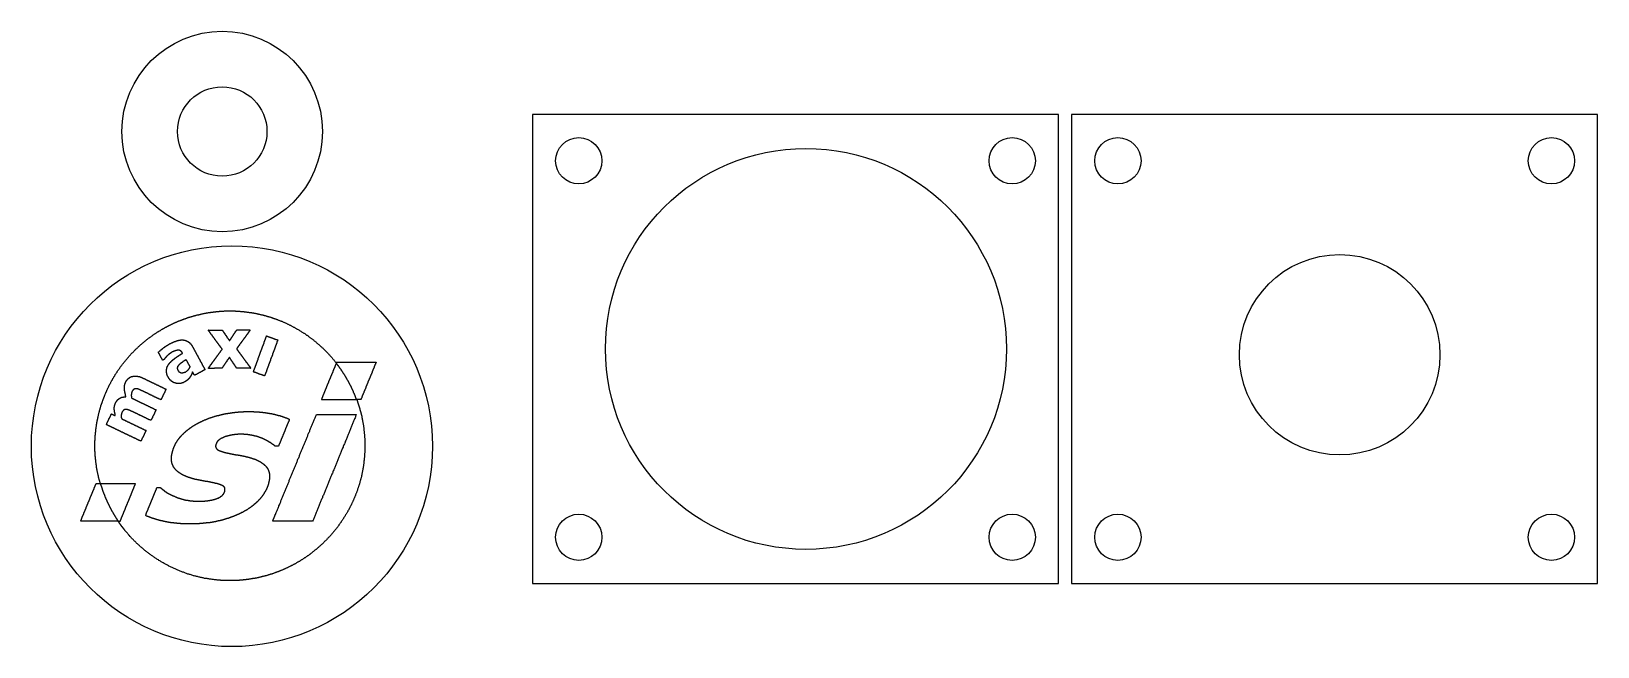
# Model space of a CAD drawing. Header units: millimetres. Extents: x 61 to 163, y 47 to 87.
import ezdxf

# ---------------------------------------------------------------- set-up
doc = ezdxf.new("R2010")
doc.units = ezdxf.units.MM
doc.layers.add('GRAVIRANJE', color=3, linetype='Continuous')

msp = doc.modelspace()

# ---------------------------------------------------------------- linework, layer by layer
for points in [[(93.79, 81.12), (93.79, 50.7), (127.89, 50.7), (127.89, 81.12)], [(128.74, 81.12), (128.74, 50.7), (162.84, 50.7), (162.84, 81.12)]]:
    msp.add_lwpolyline(points, close=True)
for centre, radius in [((73.68, 80.02), 6.5), ((73.68, 80.02), 2.9), ((96.79, 78.12), 1.5), ((124.89, 78.12), 1.5), ((131.74, 78.12), 1.5), ((159.84, 78.12), 1.5), ((111.52, 65.92), 13), ((74.31, 59.61), 13), ((146.12, 65.54), 6.5), ((96.79, 53.7), 1.5), ((124.89, 53.7), 1.5), ((131.74, 53.7), 1.5), ((159.84, 53.7), 1.5)]:
    msp.add_circle(centre, radius)
at = {"layer": 'GRAVIRANJE'}
for points in [[(77.22, 67.83), (77.26, 67.82), (77.29, 67.81), (77.33, 67.79), (77.36, 67.78), (77.4, 67.77), (77.43, 67.75), (77.47, 67.74), (77.5, 67.72), (77.54, 67.71), (77.58, 67.69), (77.61, 67.68), (77.65, 67.66), (77.68, 67.65), (77.72, 67.63), (77.75, 67.62), (77.79, 67.6), (77.82, 67.58), (77.86, 67.57), (77.89, 67.55), (77.93, 67.53), (77.96, 67.52), (78, 67.5), (78.03, 67.48), (78.06, 67.47), (78.1, 67.45), (78.13, 67.43), (78.17, 67.42), (78.2, 67.4), (78.24, 67.38), (78.27, 67.36), (78.3, 67.34), (78.34, 67.32), (78.37, 67.31), (78.4, 67.29), (78.44, 67.27), (78.47, 67.25), (78.5, 67.23), (78.54, 67.21), (78.57, 67.19), (78.61, 67.17), (78.64, 67.15), (78.67, 67.13), (78.7, 67.11), (78.74, 67.09), (78.77, 67.07), (78.8, 67.05), (78.83, 67.03), (78.87, 67.01), (78.9, 66.99), (78.93, 66.97), (78.96, 66.95), (79, 66.93), (79.03, 66.91), (79.06, 66.89), (79.09, 66.86), (79.12, 66.84), (79.15, 66.82), (79.19, 66.8), (79.22, 66.78), (79.25, 66.75), (79.28, 66.73), (79.31, 66.71), (79.34, 66.68), (79.37, 66.66), (79.4, 66.64), (79.43, 66.62), (79.46, 66.59), (79.49, 66.57), (79.53, 66.55), (79.56, 66.52), (79.59, 66.5), (79.62, 66.47), (79.65, 66.45), (79.68, 66.43), (79.71, 66.4), (79.74, 66.38), (79.77, 66.35), (79.79, 66.33), (79.82, 66.3), (79.85, 66.28), (79.88, 66.25), (79.91, 66.23), (79.94, 66.2), (79.97, 66.18), (80, 66.15), (80.03, 66.13), (80.06, 66.1), (80.08, 66.07), (80.11, 66.05), (80.14, 66.02), (80.17, 66), (80.2, 65.97), (80.22, 65.94), (80.25, 65.92), (80.28, 65.89), (80.31, 65.86), (80.33, 65.84), (80.36, 65.81), (80.39, 65.78), (80.41, 65.75), (80.44, 65.73), (80.47, 65.7), (80.5, 65.67), (80.52, 65.64), (80.55, 65.62), (80.57, 65.59), (80.6, 65.56), (80.63, 65.53), (80.65, 65.5), (80.68, 65.47), (80.71, 65.45), (80.73, 65.42), (80.76, 65.39), (80.78, 65.36), (80.81, 65.33), (80.83, 65.3), (80.86, 65.27), (80.88, 65.24), (80.91, 65.21), (80.93, 65.18), (80.96, 65.15), (80.98, 65.12), (81, 65.09), (81.03, 65.06), (81.05, 65.03), (81.08, 65), (81.07, 64.99), (81.06, 64.97), (81.06, 64.96), (81.05, 64.94), (81.05, 64.93), (81.04, 64.91), (81.03, 64.9), (81.03, 64.88), (81.02, 64.87), (81.01, 64.85), (81.01, 64.84), (81, 64.82), (81, 64.81), (80.99, 64.79), (80.98, 64.78), (80.98, 64.76), (80.97, 64.75), (80.97, 64.73), (80.96, 64.72), (80.95, 64.7), (80.95, 64.69), (80.94, 64.67), (80.93, 64.66), (80.93, 64.64), (80.92, 64.63), (80.92, 64.61), (80.91, 64.6), (80.9, 64.58), (80.9, 64.57), (80.89, 64.55), (80.89, 64.54), (80.88, 64.52), (80.87, 64.51), (80.87, 64.49), (80.86, 64.48), (80.85, 64.46), (80.85, 64.45), (80.84, 64.43), (80.84, 64.42), (80.83, 64.4), (80.82, 64.39), (80.82, 64.37), (80.81, 64.36), (80.81, 64.34), (80.8, 64.33), (80.79, 64.31), (80.79, 64.3), (80.78, 64.28), (80.77, 64.27), (80.77, 64.25), (80.76, 64.24), (80.76, 64.22), (80.75, 64.21), (80.74, 64.19), (80.74, 64.18), (80.73, 64.16), (80.72, 64.15), (80.72, 64.13), (80.71, 64.12), (80.71, 64.1), (80.7, 64.09), (80.69, 64.07), (80.69, 64.06), (80.68, 64.04), (80.68, 64.03), (80.67, 64.01), (80.66, 64), (80.66, 63.98), (80.65, 63.97), (80.64, 63.95), (80.64, 63.94), (80.63, 63.92), (80.63, 63.91), (80.62, 63.89), (80.61, 63.88), (80.61, 63.86), (80.6, 63.85), (80.59, 63.83), (80.59, 63.82), (80.58, 63.8), (80.57, 63.79), (80.57, 63.77), (80.56, 63.76), (80.56, 63.74), (80.55, 63.73), (80.55, 63.71), (80.54, 63.7), (80.53, 63.68), (80.53, 63.67), (80.52, 63.65), (80.51, 63.64), (80.51, 63.62), (80.5, 63.61), (80.49, 63.59), (80.49, 63.58), (80.48, 63.56), (80.48, 63.55), (80.47, 63.53), (80.46, 63.52), (80.46, 63.5), (80.45, 63.49), (80.44, 63.47), (80.44, 63.46), (80.43, 63.44), (80.43, 63.43), (80.42, 63.41), (80.41, 63.4), (80.41, 63.38), (80.4, 63.37), (80.4, 63.35), (80.39, 63.34), (80.38, 63.32), (80.38, 63.31), (80.37, 63.29), (80.36, 63.28), (80.36, 63.26), (80.35, 63.25), (80.35, 63.23), (80.34, 63.22), (80.33, 63.2), (80.33, 63.18), (80.32, 63.17), (80.31, 63.15), (80.31, 63.14), (80.3, 63.12), (80.3, 63.11), (80.29, 63.1), (80.29, 63.09), (80.29, 63.09), (80.29, 63.08), (80.28, 63.08), (80.28, 63.08), (80.28, 63.07), (80.28, 63.07), (80.28, 63.07), (80.28, 63.06), (80.28, 63.06), (80.28, 63.06), (80.27, 63.05), (80.27, 63.05), (80.27, 63.04), (80.27, 63.04), (80.27, 63.04), (80.27, 63.04), (80.26, 63.03), (80.26, 63.03), (80.26, 63.02), (80.26, 63.02), (80.26, 63.02), (80.26, 63.01), (80.25, 63.01), (80.25, 63.01), (80.25, 63), (80.25, 63), (80.25, 63), (80.25, 62.99), (80.25, 62.99), (80.25, 62.99), (80.24, 62.98), (80.24, 62.98), (80.24, 62.97), (80.24, 62.97), (80.24, 62.97), (80.24, 62.96), (80.23, 62.96), (80.23, 62.96), (80.23, 62.95), (80.23, 62.95), (80.23, 62.95), (80.23, 62.94), (80.23, 62.94), (80.23, 62.94), (80.22, 62.93), (80.22, 62.93), (80.22, 62.93), (80.22, 62.92), (80.22, 62.92), (80.22, 62.91), (80.21, 62.91), (80.21, 62.91), (80.21, 62.9), (80.21, 62.9), (80.21, 62.9), (80.21, 62.89), (80.2, 62.89), (80.2, 62.89), (80.2, 62.88), (80.2, 62.88), (80.2, 62.88), (80.2, 62.87), (80.2, 62.87), (80.2, 62.86), (80.19, 62.86), (80.19, 62.86), (80.19, 62.86), (80.19, 62.85), (80.19, 62.85), (80.19, 62.84), (80.18, 62.84), (80.18, 62.84), (80.18, 62.83), (80.18, 62.83), (80.18, 62.83), (80.18, 62.82), (80.18, 62.82), (80.18, 62.82), (80.17, 62.81), (80.17, 62.81), (80.17, 62.8), (80.17, 62.8), (80.17, 62.8), (80.17, 62.79), (80.16, 62.79), (80.16, 62.79), (80.16, 62.78), (80.16, 62.78), (80.16, 62.78), (80.16, 62.77), (80.16, 62.77), (80.15, 62.77), (80.15, 62.76), (80.15, 62.76), (80.15, 62.75), (80.15, 62.75), (80.15, 62.75), (80.15, 62.74), (80.15, 62.74), (80.14, 62.74), (80.14, 62.73), (80.14, 62.73), (80.14, 62.73), (80.14, 62.72), (80.14, 62.72), (80.14, 62.72), (80.14, 62.71), (80.13, 62.71), (80.13, 62.7), (80.13, 62.7), (80.13, 62.7), (80.13, 62.69), (80.13, 62.69), (80.13, 62.69), (80.12, 62.68), (80.12, 62.68), (80.12, 62.67), (80.12, 62.67), (80.12, 62.67), (80.12, 62.66), (80.12, 62.66), (80.12, 62.66), (80.12, 62.65), (80.11, 62.65), (80.11, 62.65), (80.11, 62.64), (80.13, 62.64), (80.15, 62.64), (80.17, 62.64), (80.18, 62.64), (80.2, 62.64), (80.22, 62.64), (80.24, 62.64), (80.25, 62.64), (80.27, 62.64), (80.29, 62.64), (80.31, 62.64), (80.33, 62.64), (80.34, 62.64), (80.36, 62.64), (80.38, 62.64), (80.4, 62.64), (80.41, 62.64), (80.43, 62.64), (80.45, 62.64), (80.47, 62.64), (80.49, 62.64), (80.5, 62.64), (80.52, 62.64), (80.54, 62.64), (80.56, 62.64), (80.58, 62.64), (80.59, 62.64), (80.61, 62.64), (80.63, 62.64), (80.65, 62.64), (80.67, 62.64), (80.68, 62.64), (80.7, 62.64), (80.72, 62.64), (80.74, 62.64), (80.76, 62.64), (80.77, 62.64), (80.79, 62.64), (80.81, 62.64), (80.83, 62.64), (80.84, 62.64), (80.86, 62.64), (80.88, 62.64), (80.9, 62.64), (80.92, 62.64), (80.93, 62.64), (80.95, 62.64), (80.97, 62.64), (80.99, 62.64), (81, 62.64), (81.02, 62.64), (81.04, 62.64), (81.06, 62.64), (81.08, 62.64), (81.09, 62.64), (81.11, 62.64), (81.13, 62.64), (81.15, 62.64), (81.17, 62.64), (81.18, 62.64), (81.2, 62.64), (81.22, 62.64), (81.24, 62.64), (81.26, 62.64), (81.27, 62.64), (81.29, 62.64), (81.31, 62.64), (81.33, 62.64), (81.34, 62.64), (81.36, 62.64), (81.38, 62.64), (81.4, 62.64), (81.42, 62.64), (81.43, 62.64), (81.45, 62.64), (81.47, 62.64), (81.49, 62.64), (81.5, 62.64), (81.52, 62.64), (81.54, 62.64), (81.56, 62.64), (81.58, 62.64), (81.59, 62.64), (81.61, 62.64), (81.63, 62.64), (81.65, 62.64), (81.67, 62.64), (81.69, 62.64), (81.7, 62.64), (81.72, 62.64), (81.74, 62.64), (81.76, 62.64), (81.77, 62.64), (81.79, 62.64), (81.81, 62.64), (81.83, 62.64), (81.85, 62.64), (81.86, 62.64), (81.88, 62.64), (81.9, 62.64), (81.92, 62.64), (81.93, 62.64), (81.95, 62.64), (81.97, 62.64), (81.99, 62.64), (82.01, 62.64), (82.02, 62.64), (82.04, 62.64), (82.06, 62.64), (82.08, 62.64), (82.1, 62.64), (82.11, 62.64), (82.13, 62.64), (82.15, 62.64), (82.17, 62.64), (82.19, 62.64), (82.2, 62.64), (82.22, 62.64), (82.24, 62.64), (82.26, 62.64), (82.27, 62.64), (82.29, 62.64), (82.31, 62.64), (82.33, 62.64), (82.35, 62.64), (82.36, 62.64), (82.38, 62.64), (82.38, 62.66), (82.37, 62.68), (82.36, 62.7), (82.36, 62.71), (82.35, 62.73), (82.34, 62.75), (82.34, 62.77), (82.33, 62.79), (82.32, 62.8), (82.32, 62.82), (82.31, 62.84), (82.3, 62.86), (82.3, 62.88), (82.29, 62.89), (82.28, 62.91), (82.27, 62.93), (82.27, 62.95), (82.26, 62.96), (82.25, 62.98), (82.25, 63), (82.24, 63.02), (82.23, 63.03), (82.22, 63.05), (82.22, 63.07), (82.21, 63.09), (82.2, 63.1), (82.19, 63.12), (82.19, 63.14), (82.18, 63.16), (82.17, 63.18), (82.16, 63.19), (82.16, 63.21), (82.15, 63.23), (82.14, 63.24), (82.13, 63.26), (82.12, 63.28), (82.12, 63.3), (82.11, 63.31), (82.1, 63.33), (82.09, 63.35), (82.08, 63.36), (82.08, 63.38), (82.07, 63.4), (82.06, 63.42), (82.05, 63.43), (82.04, 63.45), (82.03, 63.47), (82.03, 63.49), (82.02, 63.5), (82.01, 63.52), (82, 63.54), (81.99, 63.55), (81.98, 63.57), (81.97, 63.59), (81.97, 63.6), (81.96, 63.62), (81.95, 63.64), (81.94, 63.65), (81.93, 63.67), (81.92, 63.69), (81.91, 63.71), (81.9, 63.72), (81.89, 63.74), (81.88, 63.76), (81.88, 63.77), (81.87, 63.79), (81.86, 63.81), (81.85, 63.82), (81.84, 63.84), (81.83, 63.86), (81.82, 63.87), (81.81, 63.89), (81.8, 63.91), (81.79, 63.92), (81.78, 63.94), (81.77, 63.96), (81.76, 63.97), (81.75, 63.99), (81.74, 64.01), (81.74, 64.02), (81.73, 64.04), (81.71, 64.05), (81.71, 64.07), (81.7, 64.09), (81.69, 64.1), (81.68, 64.12), (81.67, 64.14), (81.66, 64.15), (81.65, 64.17), (81.64, 64.18), (81.63, 64.2), (81.62, 64.22), (81.61, 64.23), (81.6, 64.25), (81.59, 64.27), (81.58, 64.28), (81.57, 64.3), (81.55, 64.32), (81.55, 64.33), (81.53, 64.35), (81.53, 64.36), (81.51, 64.38), (81.5, 64.4), (81.49, 64.41), (81.48, 64.43), (81.47, 64.44), (81.46, 64.46), (81.45, 64.48), (81.44, 64.49), (81.43, 64.51), (81.42, 64.52), (81.41, 64.54), (81.4, 64.55), (81.39, 64.57), (81.38, 64.58), (81.37, 64.6), (81.35, 64.62), (81.34, 64.63), (81.33, 64.65), (81.32, 64.66), (81.31, 64.68), (81.3, 64.69), (81.29, 64.71), (81.28, 64.73), (81.27, 64.74), (81.26, 64.76), (81.24, 64.77), (81.24, 64.77), (81.24, 64.78), (81.24, 64.78), (81.24, 64.78), (81.24, 64.78), (81.24, 64.79), (81.23, 64.79), (81.23, 64.79), (81.23, 64.79), (81.23, 64.79), (81.23, 64.79), (81.23, 64.8), (81.23, 64.8), (81.22, 64.8), (81.22, 64.8), (81.22, 64.81), (81.22, 64.81), (81.22, 64.81), (81.22, 64.81), (81.21, 64.81), (81.21, 64.82), (81.21, 64.82), (81.21, 64.82), (81.21, 64.82), (81.21, 64.82), (81.2, 64.83), (81.2, 64.83), (81.2, 64.83), (81.2, 64.83), (81.2, 64.84), (81.2, 64.84), (81.19, 64.84), (81.19, 64.84), (81.19, 64.84), (81.19, 64.85), (81.19, 64.85), (81.19, 64.85), (81.18, 64.85), (81.18, 64.85), (81.18, 64.86), (81.18, 64.86), (81.18, 64.86), (81.18, 64.86), (81.18, 64.86), (81.17, 64.87), (81.17, 64.87), (81.17, 64.87), (81.17, 64.87), (81.17, 64.87), (81.16, 64.88), (81.16, 64.88), (81.16, 64.88), (81.16, 64.88), (81.16, 64.88), (81.16, 64.89), (81.16, 64.89), (81.15, 64.89), (81.15, 64.89), (81.15, 64.9), (81.15, 64.9), (81.15, 64.9), (81.15, 64.9), (81.14, 64.9), (81.14, 64.9), (81.14, 64.91), (81.14, 64.91), (81.14, 64.91), (81.14, 64.91), (81.13, 64.92), (81.13, 64.92), (81.13, 64.92), (81.13, 64.92), (81.13, 64.93), (81.13, 64.93), (81.13, 64.93), (81.13, 64.93), (81.12, 64.93), (81.12, 64.93), (81.12, 64.94), (81.12, 64.94), (81.12, 64.94), (81.12, 64.94), (81.11, 64.95), (81.11, 64.95), (81.11, 64.95), (81.11, 64.95), (81.11, 64.95), (81.11, 64.96), (81.11, 64.96), (81.1, 64.96), (81.1, 64.96), (81.1, 64.97), (81.1, 64.97), (81.1, 64.97), (81.1, 64.97), (81.1, 64.98), (81.1, 64.98), (81.1, 64.98), (81.09, 64.98), (81.09, 64.98), (81.09, 64.99), (81.09, 64.99), (81.09, 64.99), (81.09, 64.99), (81.09, 65), (81.09, 65), (81.08, 65), (81.08, 65), (81.08, 65.01), (81.08, 65.01), (81.08, 65.01), (81.08, 65.01), (81.08, 65.01), (81.08, 65.02), (81.08, 65.02), (81.08, 65.02), (81.07, 65.02), (81.07, 65.03), (81.07, 65.03), (81.07, 65.03), (81.07, 65.03), (81.07, 65.04), (81.07, 65.04), (81.07, 65.04), (81.07, 65.04), (81.07, 65.05), (81.07, 65.05), (81.09, 65.05), (81.11, 65.05), (81.13, 65.05), (81.15, 65.05), (81.17, 65.05), (81.19, 65.05), (81.21, 65.05), (81.23, 65.05), (81.25, 65.05), (81.27, 65.05), (81.29, 65.05), (81.31, 65.05), (81.33, 65.05), (81.35, 65.05), (81.37, 65.05), (81.39, 65.05), (81.41, 65.05), (81.43, 65.05), (81.45, 65.05), (81.47, 65.05), (81.49, 65.05), (81.51, 65.05), (81.53, 65.05), (81.55, 65.05), (81.58, 65.05), (81.6, 65.05), (81.62, 65.06), (81.64, 65.06), (81.66, 65.06), (81.68, 65.06), (81.7, 65.06), (81.72, 65.06), (81.74, 65.06), (81.76, 65.06), (81.78, 65.06), (81.8, 65.06), (81.82, 65.06), (81.84, 65.06), (81.86, 65.06), (81.88, 65.06), (81.9, 65.06), (81.92, 65.06), (81.94, 65.06), (81.96, 65.06), (81.98, 65.06), (82, 65.06), (82.02, 65.06), (82.04, 65.06), (82.06, 65.06), (82.09, 65.06), (82.11, 65.06), (82.13, 65.06), (82.15, 65.06), (82.17, 65.06), (82.19, 65.06), (82.21, 65.06), (82.23, 65.06), (82.25, 65.06), (82.27, 65.06), (82.29, 65.06), (82.31, 65.06), (82.33, 65.06), (82.35, 65.06), (82.37, 65.06), (82.39, 65.06), (82.41, 65.06), (82.43, 65.06), (82.45, 65.06), (82.47, 65.06), (82.49, 65.06), (82.51, 65.06), (82.53, 65.06), (82.55, 65.06), (82.57, 65.06), (82.59, 65.06), (82.61, 65.06), (82.63, 65.06), (82.65, 65.06), (82.67, 65.06), (82.7, 65.06), (82.72, 65.06), (82.74, 65.06), (82.76, 65.06), (82.78, 65.06), (82.8, 65.06), (82.82, 65.06), (82.84, 65.06), (82.86, 65.06), (82.88, 65.06), (82.9, 65.06), (82.92, 65.06), (82.94, 65.06), (82.96, 65.05), (82.98, 65.05), (83, 65.05), (83.02, 65.05), (83.04, 65.05), (83.06, 65.05), (83.08, 65.05), (83.1, 65.05), (83.12, 65.05), (83.14, 65.05), (83.16, 65.05), (83.18, 65.05), (83.2, 65.05), (83.23, 65.05), (83.25, 65.05), (83.27, 65.05), (83.29, 65.05), (83.31, 65.05), (83.33, 65.05), (83.35, 65.05), (83.37, 65.05), (83.39, 65.05), (83.41, 65.05), (83.43, 65.05), (83.45, 65.05), (83.47, 65.05), (83.49, 65.05), (83.51, 65.05), (83.53, 65.05), (83.55, 65.05), (83.57, 65.05), (83.59, 65.05), (83.61, 65.05), (83.63, 65.05), (83.65, 65.05), (83.65, 65.03), (83.64, 65.01), (83.63, 65), (83.62, 64.98), (83.62, 64.96), (83.61, 64.94), (83.6, 64.92), (83.59, 64.9), (83.58, 64.88), (83.58, 64.86), (83.57, 64.84), (83.56, 64.82), (83.55, 64.81), (83.55, 64.79), (83.54, 64.77), (83.53, 64.75), (83.52, 64.73), (83.52, 64.71), (83.51, 64.69), (83.5, 64.67), (83.49, 64.65), (83.49, 64.64), (83.48, 64.62), (83.47, 64.6), (83.46, 64.58), (83.45, 64.56), (83.45, 64.54), (83.44, 64.52), (83.43, 64.5), (83.42, 64.48), (83.41, 64.46), (83.41, 64.45), (83.4, 64.43), (83.39, 64.41), (83.39, 64.39), (83.38, 64.37), (83.37, 64.35), (83.36, 64.33), (83.35, 64.31), (83.35, 64.29), (83.34, 64.27), (83.33, 64.26), (83.32, 64.24), (83.31, 64.22), (83.31, 64.2), (83.3, 64.18), (83.29, 64.16), (83.28, 64.14), (83.28, 64.12), (83.27, 64.1), (83.26, 64.08), (83.25, 64.07), (83.24, 64.05), (83.24, 64.03), (83.23, 64.01), (83.22, 63.99), (83.21, 63.97), (83.2, 63.95), (83.2, 63.93), (83.19, 63.91), (83.18, 63.89), (83.17, 63.88), (83.17, 63.86), (83.16, 63.84), (83.15, 63.82), (83.14, 63.8), (83.13, 63.78), (83.13, 63.76), (83.12, 63.74), (83.11, 63.72), (83.1, 63.71), (83.09, 63.69), (83.09, 63.67), (83.08, 63.65), (83.07, 63.63), (83.06, 63.61), (83.06, 63.59), (83.05, 63.57), (83.04, 63.55), (83.03, 63.53), (83.02, 63.52), (83.02, 63.5), (83.01, 63.48), (83, 63.46), (82.99, 63.44), (82.99, 63.42), (82.98, 63.4), (82.97, 63.38), (82.96, 63.36), (82.96, 63.34), (82.95, 63.33), (82.94, 63.31), (82.93, 63.29), (82.92, 63.27), (82.92, 63.25), (82.91, 63.23), (82.9, 63.21), (82.89, 63.19), (82.88, 63.17), (82.88, 63.15), (82.87, 63.14), (82.86, 63.12), (82.85, 63.1), (82.85, 63.08), (82.84, 63.06), (82.83, 63.04), (82.82, 63.02), (82.82, 63), (82.81, 62.98), (82.8, 62.96), (82.79, 62.94), (82.78, 62.93), (82.78, 62.91), (82.77, 62.89), (82.76, 62.87), (82.75, 62.85), (82.75, 62.83), (82.74, 62.81), (82.73, 62.79), (82.72, 62.77), (82.72, 62.75), (82.71, 62.74), (82.7, 62.72), (82.69, 62.7), (82.69, 62.68), (82.68, 62.66), (82.67, 62.64), (82.67, 62.64), (82.67, 62.64), (82.66, 62.64), (82.66, 62.64), (82.66, 62.64), (82.66, 62.64), (82.66, 62.64), (82.65, 62.64), (82.65, 62.64), (82.65, 62.64), (82.65, 62.64), (82.64, 62.64), (82.64, 62.64), (82.64, 62.64), (82.64, 62.64), (82.64, 62.64), (82.64, 62.64), (82.63, 62.64), (82.63, 62.64), (82.63, 62.64), (82.63, 62.64), (82.62, 62.64), (82.62, 62.64), (82.62, 62.64), (82.62, 62.64), (82.62, 62.64), (82.61, 62.64), (82.61, 62.64), (82.61, 62.64), (82.61, 62.64), (82.61, 62.64), (82.6, 62.64), (82.6, 62.64), (82.6, 62.64), (82.6, 62.64), (82.59, 62.64), (82.59, 62.64), (82.59, 62.64), (82.59, 62.64), (82.59, 62.64), (82.59, 62.64), (82.58, 62.64), (82.58, 62.64), (82.58, 62.64), (82.58, 62.64), (82.57, 62.64), (82.57, 62.64), (82.57, 62.64), (82.57, 62.64), (82.57, 62.64), (82.56, 62.64), (82.56, 62.64), (82.56, 62.64), (82.56, 62.64), (82.56, 62.64), (82.55, 62.64), (82.55, 62.64), (82.55, 62.64), (82.55, 62.64), (82.54, 62.64), (82.54, 62.64), (82.54, 62.64), (82.54, 62.64), (82.54, 62.64), (82.54, 62.64), (82.53, 62.64), (82.53, 62.64), (82.53, 62.64), (82.53, 62.64), (82.52, 62.64), (82.52, 62.64), (82.52, 62.64), (82.52, 62.64), (82.52, 62.64), (82.51, 62.64), (82.51, 62.64), (82.51, 62.64), (82.51, 62.64), (82.51, 62.64), (82.5, 62.64), (82.5, 62.64), (82.5, 62.64), (82.5, 62.64), (82.49, 62.64), (82.49, 62.64), (82.49, 62.64), (82.49, 62.64), (82.49, 62.64), (82.48, 62.64), (82.48, 62.64), (82.48, 62.64), (82.48, 62.64), (82.48, 62.64), (82.47, 62.64), (82.47, 62.64), (82.47, 62.64), (82.47, 62.64), (82.47, 62.64), (82.46, 62.64), (82.46, 62.64), (82.46, 62.64), (82.46, 62.64), (82.46, 62.64), (82.45, 62.64), (82.45, 62.64), (82.45, 62.64), (82.45, 62.64), (82.44, 62.64), (82.44, 62.64), (82.44, 62.64), (82.44, 62.64), (82.44, 62.64), (82.43, 62.64), (82.43, 62.64), (82.43, 62.64), (82.43, 62.64), (82.43, 62.64), (82.42, 62.64), (82.42, 62.64), (82.42, 62.64), (82.42, 62.64), (82.42, 62.64), (82.41, 62.64), (82.41, 62.64), (82.41, 62.64), (82.41, 62.64), (82.4, 62.64), (82.41, 62.63), (82.41, 62.62), (82.41, 62.61), (82.42, 62.6), (82.42, 62.59), (82.42, 62.58), (82.43, 62.57), (82.43, 62.56), (82.43, 62.55), (82.43, 62.54), (82.44, 62.53), (82.44, 62.52), (82.44, 62.51), (82.45, 62.5), (82.45, 62.49), (82.45, 62.49), (82.46, 62.48), (82.46, 62.47), (82.46, 62.46), (82.46, 62.45), (82.47, 62.44), (82.47, 62.43), (82.47, 62.42), (82.48, 62.41), (82.48, 62.4), (82.48, 62.39), (82.48, 62.38), (82.49, 62.37), (82.49, 62.36), (82.49, 62.35), (82.5, 62.34), (82.5, 62.33), (82.5, 62.32), (82.51, 62.31), (82.51, 62.3), (82.51, 62.3), (82.51, 62.29), (82.52, 62.27), (82.52, 62.27), (82.52, 62.26), (82.53, 62.25), (82.53, 62.24), (82.53, 62.23), (82.54, 62.22), (82.54, 62.21), (82.54, 62.2), (82.54, 62.19), (82.55, 62.18), (82.55, 62.17), (82.55, 62.16), (82.56, 62.15), (82.56, 62.14), (82.56, 62.13), (82.56, 62.12), (82.57, 62.11), (82.57, 62.1), (82.57, 62.09), (82.58, 62.09), (82.58, 62.08), (82.58, 62.07), (82.59, 62.06), (82.59, 62.05), (82.59, 62.04), (82.59, 62.03), (82.6, 62.02), (82.6, 62.01), (82.6, 62), (82.6, 61.99), (82.61, 61.98), (82.61, 61.97), (82.61, 61.96), (82.62, 61.95), (82.62, 61.94), (82.62, 61.93), (82.62, 61.92), (82.63, 61.91), (82.63, 61.9), (82.63, 61.89), (82.63, 61.88), (82.64, 61.88), (82.64, 61.87), (82.64, 61.86), (82.64, 61.85), (82.65, 61.84), (82.65, 61.83), (82.65, 61.82), (82.66, 61.81), (82.66, 61.8), (82.66, 61.79), (82.66, 61.78), (82.67, 61.77), (82.67, 61.76), (82.67, 61.75), (82.67, 61.74), (82.67, 61.73), (82.68, 61.72), (82.68, 61.71), (82.68, 61.7), (82.69, 61.69), (82.69, 61.68), (82.69, 61.67), (82.69, 61.66), (82.7, 61.65), (82.7, 61.64), (82.7, 61.63), (82.7, 61.62), (82.7, 61.61), (82.71, 61.61), (82.71, 61.6), (82.71, 61.58), (82.71, 61.58), (82.72, 61.57), (82.72, 61.56), (82.72, 61.55), (82.72, 61.54), (82.72, 61.53), (82.72, 61.52), (82.73, 61.51), (82.73, 61.5), (82.73, 61.49), (82.73, 61.48), (82.74, 61.47), (82.74, 61.46), (82.74, 61.45), (82.74, 61.44), (82.74, 61.43), (82.75, 61.42), (82.75, 61.38), (82.76, 61.35), (82.77, 61.31), (82.78, 61.27), (82.78, 61.23), (82.79, 61.19), (82.8, 61.16), (82.8, 61.12), (82.81, 61.08), (82.82, 61.04), (82.82, 61.01), (82.83, 60.97), (82.83, 60.93), (82.84, 60.89), (82.84, 60.86), (82.85, 60.82), (82.85, 60.78), (82.86, 60.74), (82.86, 60.7), (82.87, 60.67), (82.87, 60.63), (82.88, 60.59), (82.88, 60.55), (82.88, 60.51), (82.89, 60.48), (82.89, 60.44), (82.9, 60.4), (82.9, 60.36), (82.9, 60.32), (82.91, 60.29), (82.91, 60.25), (82.91, 60.21), (82.91, 60.17), (82.92, 60.13), (82.92, 60.1), (82.92, 60.06), (82.92, 60.02), (82.92, 59.98), (82.92, 59.94), (82.93, 59.9), (82.93, 59.87), (82.93, 59.83), (82.93, 59.79), (82.93, 59.75), (82.93, 59.71), (82.93, 59.67), (82.93, 59.64), (82.93, 59.6), (82.93, 59.56), (82.93, 59.52), (82.93, 59.49), (82.93, 59.45), (82.93, 59.41), (82.93, 59.37), (82.92, 59.33), (82.92, 59.29), (82.92, 59.26), (82.92, 59.22), (82.92, 59.18), (82.91, 59.14), (82.91, 59.1), (82.91, 59.06), (82.91, 59.03), (82.91, 58.99), (82.9, 58.95), (82.9, 58.91), (82.9, 58.88), (82.89, 58.84), (82.89, 58.8), (82.88, 58.76), (82.88, 58.72), (82.88, 58.69), (82.87, 58.65), (82.87, 58.61), (82.86, 58.57), (82.86, 58.53), (82.85, 58.5), (82.85, 58.46), (82.84, 58.42), (82.84, 58.38), (82.83, 58.34), (82.83, 58.31), (82.82, 58.27), (82.82, 58.23), (82.81, 58.19), (82.8, 58.16), (82.8, 58.12), (82.79, 58.08), (82.78, 58.04), (82.78, 58), (82.77, 57.97), (82.76, 57.93), (82.75, 57.89), (82.75, 57.86), (82.74, 57.82), (82.73, 57.78), (82.72, 57.74), (82.71, 57.71), (82.7, 57.67), (82.7, 57.63), (82.69, 57.59), (82.68, 57.56), (82.67, 57.52), (82.66, 57.48), (82.65, 57.45), (82.64, 57.41), (82.63, 57.37), (82.62, 57.34), (82.61, 57.3), (82.6, 57.26), (82.59, 57.23), (82.58, 57.19), (82.57, 57.15), (82.56, 57.12), (82.55, 57.08), (82.54, 57.04), (82.52, 57.01), (82.51, 56.97), (82.5, 56.93), (82.49, 56.9), (82.48, 56.86), (82.46, 56.82), (82.45, 56.79), (82.44, 56.75), (82.43, 56.72), (82.41, 56.68), (82.4, 56.64), (82.39, 56.61), (82.38, 56.58), (82.36, 56.55), (82.35, 56.52), (82.34, 56.49), (82.33, 56.45), (82.31, 56.42), (82.3, 56.39), (82.29, 56.36), (82.28, 56.33), (82.26, 56.3), (82.25, 56.27), (82.24, 56.23), (82.22, 56.2), (82.21, 56.17), (82.2, 56.14), (82.18, 56.11), (82.17, 56.08), (82.15, 56.05), (82.14, 56.02), (82.13, 55.99), (82.11, 55.96), (82.1, 55.93), (82.08, 55.89), (82.07, 55.86), (82.05, 55.83), (82.04, 55.8), (82.02, 55.77), (82.01, 55.74), (81.99, 55.71), (81.98, 55.68), (81.96, 55.65), (81.95, 55.62), (81.93, 55.59), (81.91, 55.56), (81.9, 55.53), (81.88, 55.5), (81.87, 55.47), (81.85, 55.44), (81.83, 55.41), (81.82, 55.38), (81.8, 55.35), (81.78, 55.32), (81.77, 55.3), (81.75, 55.27), (81.73, 55.24), (81.71, 55.21), (81.7, 55.18), (81.68, 55.15), (81.66, 55.12), (81.64, 55.09), (81.63, 55.06), (81.61, 55.03), (81.59, 55), (81.57, 54.98), (81.55, 54.95), (81.54, 54.92), (81.52, 54.89), (81.5, 54.86), (81.48, 54.83), (81.46, 54.8), (81.44, 54.78), (81.42, 54.75), (81.4, 54.72), (81.39, 54.69), (81.37, 54.66), (81.35, 54.64), (81.33, 54.61), (81.31, 54.58), (81.29, 54.55), (81.27, 54.53), (81.25, 54.5), (81.23, 54.47), (81.21, 54.45), (81.19, 54.42), (81.17, 54.39), (81.15, 54.36), (81.13, 54.34), (81.1, 54.31), (81.08, 54.28), (81.06, 54.26), (81.04, 54.23), (81.02, 54.2), (81, 54.18), (80.98, 54.15), (80.96, 54.12), (80.94, 54.1), (80.91, 54.07), (80.89, 54.05), (80.87, 54.02), (80.85, 53.99), (80.83, 53.97), (80.81, 53.94), (80.78, 53.92), (80.76, 53.89), (80.74, 53.86), (80.72, 53.84), (80.69, 53.81), (80.67, 53.79), (80.65, 53.76), (80.63, 53.74), (80.6, 53.71), (80.58, 53.69), (80.55, 53.66), (80.53, 53.64), (80.51, 53.61), (80.49, 53.59), (80.46, 53.57), (80.44, 53.54), (80.41, 53.52), (80.39, 53.49), (80.37, 53.47), (80.34, 53.44), (80.32, 53.42), (80.29, 53.4), (80.27, 53.37), (80.25, 53.35), (80.22, 53.33), (80.2, 53.3), (80.17, 53.28), (80.15, 53.26), (80.12, 53.23), (80.1, 53.21), (80.07, 53.19), (80.05, 53.16), (80.02, 53.14), (80, 53.12), (79.97, 53.1), (79.95, 53.07), (79.92, 53.05), (79.9, 53.03), (79.87, 53.01), (79.85, 52.99), (79.82, 52.96), (79.79, 52.94), (79.77, 52.92), (79.74, 52.9), (79.72, 52.88), (79.69, 52.86), (79.67, 52.84), (79.64, 52.82), (79.61, 52.8), (79.59, 52.77), (79.56, 52.75), (79.53, 52.73), (79.51, 52.71), (79.48, 52.69), (79.46, 52.67), (79.43, 52.65), (79.4, 52.63), (79.37, 52.61), (79.35, 52.59), (79.32, 52.57), (79.29, 52.55), (79.27, 52.53), (79.24, 52.51), (79.21, 52.49), (79.18, 52.47), (79.16, 52.46), (79.13, 52.43), (79.1, 52.42), (79.07, 52.4), (79.05, 52.38), (79.02, 52.36), (78.99, 52.34), (78.96, 52.32), (78.93, 52.3), (78.91, 52.29), (78.88, 52.27), (78.85, 52.25), (78.82, 52.23), (78.79, 52.22), (78.76, 52.2), (78.74, 52.18), (78.71, 52.16), (78.68, 52.14), (78.65, 52.13), (78.62, 52.11), (78.59, 52.09), (78.56, 52.08), (78.53, 52.06), (78.5, 52.04), (78.48, 52.03), (78.45, 52.01), (78.42, 51.99), (78.39, 51.98), (78.36, 51.96), (78.33, 51.94), (78.3, 51.93), (78.27, 51.91), (78.24, 51.9), (78.21, 51.88), (78.18, 51.87), (78.15, 51.85), (78.12, 51.84), (78.09, 51.82), (78.06, 51.81), (78.03, 51.79), (78, 51.78), (77.97, 51.76), (77.94, 51.75), (77.91, 51.73), (77.88, 51.72), (77.85, 51.7), (77.82, 51.69), (77.79, 51.68), (77.76, 51.66), (77.73, 51.65), (77.7, 51.63), (77.67, 51.62), (77.64, 51.61), (77.61, 51.59), (77.57, 51.58), (77.54, 51.57), (77.51, 51.55), (77.48, 51.54), (77.45, 51.53), (77.42, 51.52), (77.39, 51.5), (77.36, 51.49), (77.33, 51.48), (77.3, 51.47), (77.26, 51.46), (77.23, 51.44), (77.2, 51.43), (77.17, 51.42), (77.14, 51.41), (77.11, 51.4), (77.08, 51.39), (77.04, 51.37), (77.01, 51.36), (76.98, 51.35), (76.95, 51.34), (76.92, 51.33), (76.89, 51.32), (76.85, 51.31), (76.82, 51.3), (76.79, 51.29), (76.76, 51.28), (76.73, 51.27), (76.69, 51.26), (76.66, 51.25), (76.63, 51.24), (76.6, 51.23), (76.57, 51.22), (76.53, 51.21), (76.5, 51.21), (76.47, 51.2), (76.44, 51.19), (76.4, 51.18), (76.37, 51.17), (76.34, 51.16), (76.31, 51.15), (76.27, 51.15), (76.25, 51.14), (76.23, 51.13), (76.2, 51.13), (76.18, 51.12), (76.15, 51.12), (76.13, 51.11), (76.11, 51.11), (76.08, 51.1), (76.06, 51.1), (76.04, 51.09), (76.01, 51.08), (75.99, 51.08), (75.96, 51.08), (75.94, 51.07), (75.91, 51.06), (75.89, 51.06), (75.87, 51.05), (75.84, 51.05), (75.82, 51.05), (75.79, 51.04), (75.77, 51.04), (75.74, 51.03), (75.72, 51.03), (75.7, 51.02), (75.67, 51.02), (75.65, 51.02), (75.62, 51.01), (75.6, 51.01), (75.58, 51), (75.55, 51), (75.53, 51), (75.5, 50.99), (75.48, 50.99), (75.45, 50.99), (75.43, 50.98), (75.41, 50.98), (75.38, 50.97), (75.36, 50.97), (75.33, 50.97), (75.31, 50.97), (75.29, 50.96), (75.26, 50.96), (75.24, 50.96), (75.21, 50.95), (75.19, 50.95), (75.16, 50.95), (75.14, 50.94), (75.11, 50.94), (75.09, 50.94), (75.07, 50.94), (75.04, 50.94), (75.02, 50.93), (74.99, 50.93), (74.97, 50.93), (74.94, 50.93), (74.92, 50.92), (74.89, 50.92), (74.87, 50.92), (74.84, 50.92), (74.82, 50.92), (74.8, 50.92), (74.77, 50.91), (74.75, 50.91), (74.72, 50.91), (74.7, 50.91), (74.67, 50.91), (74.65, 50.91), (74.62, 50.91), (74.6, 50.9), (74.58, 50.9), (74.55, 50.9), (74.53, 50.9), (74.5, 50.9), (74.48, 50.9), (74.45, 50.9), (74.43, 50.9), (74.4, 50.9), (74.38, 50.9), (74.35, 50.9), (74.33, 50.9), (74.31, 50.89), (74.28, 50.89), (74.26, 50.89), (74.23, 50.89), (74.21, 50.89), (74.18, 50.89), (74.16, 50.89), (74.13, 50.89), (74.11, 50.89), (74.08, 50.89), (74.06, 50.9), (74.04, 50.9), (74.01, 50.9), (73.99, 50.9), (73.96, 50.9), (73.94, 50.9), (73.91, 50.9), (73.89, 50.9), (73.86, 50.9), (73.84, 50.9), (73.81, 50.9), (73.79, 50.9), (73.76, 50.9), (73.74, 50.91), (73.72, 50.91), (73.69, 50.91), (73.67, 50.91), (73.64, 50.91), (73.62, 50.91), (73.59, 50.91), (73.57, 50.92), (73.54, 50.92), (73.52, 50.92), (73.49, 50.92), (73.47, 50.92), (73.45, 50.92), (73.42, 50.93), (73.4, 50.93), (73.37, 50.93), (73.35, 50.93), (73.32, 50.94), (73.3, 50.94), (73.28, 50.94), (73.25, 50.94), (73.23, 50.94), (73.2, 50.95), (73.18, 50.95), (73.12, 50.96), (73.07, 50.96), (73.02, 50.97), (72.96, 50.98), (72.91, 50.98), (72.86, 50.99), (72.81, 51), (72.75, 51.01), (72.7, 51.02), (72.65, 51.02), (72.6, 51.03), (72.54, 51.04), (72.49, 51.05), (72.44, 51.07), (72.39, 51.08), (72.34, 51.09), (72.28, 51.1), (72.23, 51.11), (72.18, 51.12), (72.13, 51.13), (72.08, 51.15), (72.02, 51.16), (71.97, 51.17), (71.92, 51.19), (71.87, 51.2), (71.82, 51.21), (71.77, 51.23), (71.72, 51.24), (71.66, 51.26), (71.61, 51.28), (71.56, 51.29), (71.51, 51.31), (71.46, 51.32), (71.41, 51.34), (71.36, 51.36), (71.31, 51.38), (71.26, 51.39), (71.21, 51.41), (71.16, 51.43), (71.11, 51.45), (71.06, 51.47), (71.01, 51.49), (70.96, 51.51), (70.91, 51.53), (70.86, 51.55), (70.81, 51.57), (70.76, 51.59), (70.72, 51.61), (70.67, 51.63), (70.62, 51.65), (70.57, 51.67), (70.52, 51.7), (70.47, 51.72), (70.43, 51.74), (70.38, 51.77), (70.33, 51.79), (70.28, 51.81), (70.23, 51.84), (70.19, 51.86), (70.14, 51.89), (70.09, 51.91), (70.04, 51.94), (70, 51.96), (69.95, 51.99), (69.91, 52.01), (69.86, 52.04), (69.81, 52.07), (69.77, 52.09), (69.72, 52.12), (69.67, 52.15), (69.63, 52.17), (69.58, 52.2), (69.54, 52.23), (69.49, 52.26), (69.45, 52.29), (69.4, 52.32), (69.36, 52.35), (69.32, 52.38), (69.27, 52.41), (69.23, 52.44), (69.18, 52.47), (69.14, 52.5), (69.1, 52.53), (69.05, 52.56), (69.01, 52.59), (68.97, 52.62), (68.92, 52.65), (68.88, 52.69), (68.84, 52.72), (68.8, 52.75), (68.76, 52.78), (68.71, 52.82), (68.67, 52.85), (68.63, 52.88), (68.59, 52.92), (68.55, 52.95), (68.51, 52.99), (68.47, 53.02), (68.43, 53.06), (68.39, 53.09), (68.35, 53.13), (68.31, 53.16), (68.27, 53.2), (68.23, 53.23), (68.19, 53.27), (68.15, 53.31), (68.11, 53.34), (68.07, 53.38), (68.04, 53.42), (68, 53.46), (67.96, 53.49), (67.92, 53.53), (67.89, 53.57), (67.85, 53.61), (67.81, 53.65), (67.78, 53.69), (67.74, 53.73), (67.7, 53.76), (67.67, 53.81), (67.63, 53.84), (67.6, 53.89), (67.56, 53.92), (67.53, 53.97), (67.49, 54.01), (67.46, 54.05), (67.42, 54.09), (67.39, 54.13), (67.39, 54.13), (67.38, 54.14), (67.38, 54.14), (67.38, 54.15), (67.37, 54.15), (67.37, 54.16), (67.36, 54.16), (67.36, 54.17), (67.36, 54.17), (67.35, 54.18), (67.35, 54.18), (67.35, 54.19), (67.34, 54.19), (67.34, 54.2), (67.33, 54.2), (67.33, 54.21), (67.33, 54.21), (67.32, 54.21), (67.32, 54.22), (67.31, 54.22), (67.31, 54.23), (67.31, 54.23), (67.3, 54.24), (67.3, 54.24), (67.3, 54.25), (67.29, 54.25), (67.29, 54.26), (67.28, 54.26), (67.28, 54.27), (67.28, 54.27), (67.27, 54.28), (67.27, 54.28), (67.27, 54.29), (67.26, 54.29), (67.26, 54.3), (67.25, 54.3), (67.25, 54.31), (67.25, 54.31), (67.24, 54.32), (67.24, 54.32), (67.24, 54.33), (67.23, 54.33), (67.23, 54.34), (67.23, 54.34), (67.22, 54.34), (67.22, 54.35), (67.21, 54.35), (67.21, 54.36), (67.21, 54.37), (67.2, 54.37), (67.2, 54.37), (67.2, 54.38), (67.19, 54.38), (67.19, 54.39), (67.18, 54.39), (67.18, 54.4), (67.18, 54.4), (67.17, 54.41), (67.17, 54.41), (67.17, 54.42), (67.16, 54.42), (67.16, 54.43), (67.16, 54.43), (67.15, 54.44), (67.15, 54.44), (67.15, 54.45), (67.14, 54.45), (67.14, 54.46), (67.13, 54.46), (67.13, 54.47), (67.13, 54.47), (67.12, 54.48), (67.12, 54.48), (67.12, 54.49), (67.11, 54.49), (67.11, 54.5), (67.11, 54.5), (67.1, 54.51), (67.1, 54.51), (67.09, 54.52), (67.09, 54.52), (67.09, 54.53), (67.08, 54.53), (67.08, 54.54), (67.08, 54.54), (67.07, 54.55), (67.07, 54.55), (67.07, 54.56), (67.06, 54.56), (67.06, 54.57), (67.06, 54.57), (67.05, 54.58), (67.05, 54.58), (67.04, 54.59), (67.04, 54.59), (67.04, 54.6), (67.03, 54.6), (67.03, 54.61), (67.03, 54.61), (67.02, 54.62), (67.02, 54.62), (67.02, 54.63), (67.01, 54.63), (67.01, 54.63), (67.01, 54.64), (67, 54.65), (67, 54.65), (67, 54.66), (66.99, 54.66), (66.99, 54.66), (66.99, 54.67), (66.98, 54.68), (66.98, 54.68), (66.98, 54.69), (66.97, 54.69), (66.97, 54.69), (66.96, 54.7), (66.96, 54.71), (66.96, 54.71), (66.96, 54.71), (66.95, 54.72), (66.95, 54.73), (66.94, 54.73), (66.94, 54.74), (66.94, 54.74), (66.94, 54.74), (66.93, 54.75), (66.93, 54.75), (66.93, 54.75), (66.93, 54.75), (66.94, 54.75), (66.94, 54.75), (66.94, 54.75), (66.94, 54.75), (66.94, 54.75), (66.94, 54.75), (66.94, 54.75), (66.94, 54.75), (66.94, 54.75), (66.94, 54.75), (66.95, 54.75), (66.95, 54.75), (66.95, 54.75), (66.95, 54.75), (66.95, 54.75), (66.95, 54.75), (66.95, 54.75), (66.95, 54.75), (66.96, 54.75), (66.96, 54.75), (66.96, 54.75), (66.96, 54.75), (66.96, 54.75), (66.96, 54.75), (66.96, 54.75), (66.96, 54.75), (66.96, 54.75), (66.96, 54.75), (66.97, 54.75), (66.97, 54.75), (66.97, 54.75), (66.97, 54.75), (66.97, 54.75), (66.97, 54.75), (66.97, 54.75), (66.97, 54.75), (66.97, 54.75), (66.98, 54.75), (66.98, 54.75), (66.98, 54.75), (66.98, 54.75), (66.98, 54.75), (66.98, 54.75), (66.98, 54.75), (66.98, 54.75), (66.99, 54.75), (66.99, 54.75), (66.99, 54.75), (66.99, 54.75), (66.99, 54.75), (66.99, 54.75), (66.99, 54.75), (66.99, 54.75), (66.99, 54.75), (66.99, 54.75), (67, 54.75), (67, 54.75), (67, 54.75), (67, 54.75), (67, 54.75), (67, 54.75), (67, 54.75), (67, 54.75), (67, 54.75), (67.01, 54.75), (67.01, 54.75), (67.01, 54.75), (67.01, 54.75), (67.01, 54.75), (67.01, 54.75), (67.01, 54.75), (67.01, 54.75), (67.02, 54.75), (67.02, 54.75), (67.02, 54.75), (67.02, 54.75), (67.02, 54.75), (67.02, 54.75), (67.02, 54.75), (67.02, 54.75), (67.02, 54.75), (67.02, 54.75), (67.03, 54.75), (67.03, 54.75), (67.03, 54.75), (67.03, 54.75), (67.03, 54.75), (67.03, 54.75), (67.03, 54.75), (67.03, 54.75), (67.03, 54.75), (67.04, 54.75), (67.04, 54.75), (67.04, 54.75), (67.04, 54.75), (67.04, 54.75), (67.04, 54.75), (67.04, 54.75), (67.04, 54.75), (67.04, 54.75), (67.04, 54.75), (67.05, 54.75), (67.05, 54.75), (67.05, 54.75), (67.05, 54.75), (67.05, 54.75), (67.05, 54.75), (67.05, 54.75), (67.05, 54.75), (67.06, 54.75), (67.06, 54.75), (67.06, 54.75), (67.06, 54.75), (67.06, 54.75), (67.06, 54.75), (67.06, 54.75), (67.06, 54.75), (67.06, 54.75), (67.07, 54.75), (67.07, 54.75), (67.07, 54.75), (67.07, 54.75), (67.07, 54.75), (67.07, 54.75), (67.08, 54.77), (67.08, 54.79), (67.09, 54.8), (67.09, 54.82), (67.1, 54.83), (67.11, 54.84), (67.11, 54.86), (67.12, 54.87), (67.12, 54.89), (67.13, 54.9), (67.14, 54.92), (67.14, 54.93), (67.15, 54.95), (67.16, 54.96), (67.16, 54.98), (67.17, 54.99), (67.17, 55.01), (67.18, 55.02), (67.19, 55.04), (67.19, 55.05), (67.2, 55.07), (67.2, 55.08), (67.21, 55.1), (67.22, 55.11), (67.22, 55.13), (67.23, 55.14), (67.23, 55.16), (67.24, 55.17), (67.25, 55.19), (67.25, 55.2), (67.26, 55.22), (67.27, 55.23), (67.27, 55.25), (67.28, 55.26), (67.28, 55.28), (67.29, 55.29), (67.3, 55.31), (67.3, 55.32), (67.31, 55.34), (67.31, 55.35), (67.32, 55.37), (67.33, 55.38), (67.33, 55.4), (67.34, 55.41), (67.34, 55.43), (67.35, 55.44), (67.36, 55.46), (67.36, 55.47), (67.37, 55.49), (67.38, 55.5), (67.38, 55.52), (67.39, 55.53), (67.39, 55.55), (67.4, 55.56), (67.41, 55.58), (67.41, 55.59), (67.42, 55.61), (67.42, 55.62), (67.43, 55.64), (67.44, 55.65), (67.44, 55.67), (67.45, 55.68), (67.46, 55.7), (67.46, 55.71), (67.47, 55.73), (67.47, 55.74), (67.48, 55.76), (67.49, 55.77), (67.49, 55.79), (67.5, 55.8), (67.5, 55.82), (67.51, 55.83), (67.52, 55.85), (67.52, 55.86), (67.53, 55.88), (67.54, 55.89), (67.54, 55.91), (67.55, 55.92), (67.55, 55.93), (67.56, 55.95), (67.57, 55.96), (67.57, 55.98), (67.58, 55.99), (67.58, 56.01), (67.59, 56.02), (67.6, 56.04), (67.6, 56.05), (67.61, 56.07), (67.62, 56.09), (67.62, 56.1), (67.63, 56.12), (67.63, 56.13), (67.64, 56.14), (67.65, 56.16), (67.65, 56.17), (67.66, 56.19), (67.66, 56.2), (67.67, 56.22), (67.68, 56.23), (67.68, 56.25), (67.69, 56.26), (67.69, 56.28), (67.7, 56.29), (67.71, 56.31), (67.71, 56.32), (67.72, 56.34), (67.73, 56.35), (67.73, 56.37), (67.74, 56.38), (67.74, 56.4), (67.75, 56.41), (67.76, 56.43), (67.76, 56.44), (67.77, 56.46), (67.77, 56.47), (67.78, 56.49), (67.79, 56.5), (67.79, 56.52), (67.8, 56.53), (67.81, 56.55), (67.81, 56.56), (67.82, 56.58), (67.82, 56.59), (67.83, 56.61), (67.84, 56.62), (67.84, 56.64), (67.85, 56.65), (67.85, 56.66), (67.85, 56.66), (67.85, 56.67), (67.85, 56.67), (67.86, 56.67), (67.86, 56.68), (67.86, 56.68), (67.86, 56.69), (67.86, 56.69), (67.86, 56.69), (67.86, 56.7), (67.87, 56.7), (67.87, 56.71), (67.87, 56.71), (67.87, 56.71), (67.87, 56.72), (67.88, 56.72), (67.88, 56.73), (67.88, 56.73), (67.88, 56.73), (67.88, 56.74), (67.88, 56.74), (67.89, 56.75), (67.89, 56.75), (67.89, 56.76), (67.89, 56.76), (67.89, 56.76), (67.89, 56.77), (67.89, 56.77), (67.9, 56.78), (67.9, 56.78), (67.9, 56.78), (67.9, 56.79), (67.9, 56.79), (67.91, 56.8), (67.91, 56.8), (67.91, 56.8), (67.91, 56.81), (67.91, 56.81), (67.91, 56.82), (67.92, 56.82), (67.92, 56.82), (67.92, 56.83), (67.92, 56.83), (67.92, 56.83), (67.92, 56.84), (67.93, 56.84), (67.93, 56.85), (67.93, 56.85), (67.93, 56.86), (67.93, 56.86), (67.93, 56.86), (67.94, 56.87), (67.94, 56.87), (67.94, 56.88), (67.94, 56.88), (67.94, 56.88), (67.94, 56.89), (67.95, 56.89), (67.95, 56.9), (67.95, 56.9), (67.95, 56.9), (67.95, 56.91), (67.95, 56.91), (67.96, 56.92), (67.96, 56.92), (67.96, 56.92), (67.96, 56.93), (67.96, 56.93), (67.97, 56.94), (67.97, 56.94), (67.97, 56.94), (67.97, 56.95), (67.97, 56.95), (67.97, 56.96), (67.97, 56.96), (67.98, 56.97), (67.98, 56.97), (67.98, 56.97), (67.98, 56.98), (67.98, 56.98), (67.98, 56.99), (67.99, 56.99), (67.99, 56.99), (67.99, 57), (67.99, 57), (67.99, 57.01), (67.99, 57.01), (68, 57.02), (68, 57.02), (68, 57.02), (68, 57.03), (68, 57.03), (68, 57.04), (68, 57.04), (68.01, 57.04), (68.01, 57.05), (68.01, 57.05), (68.01, 57.06), (68.01, 57.06), (68.01, 57.06), (68.02, 57.07), (68.02, 57.07), (68.02, 57.08), (68.02, 57.08), (68.02, 57.08), (68.02, 57.09), (68.02, 57.09), (68.03, 57.1), (68.03, 57.1), (68.03, 57.1), (68.03, 57.11), (68.03, 57.11), (68.03, 57.12), (68.04, 57.12), (68.04, 57.13), (68.04, 57.13), (68.04, 57.13), (68.04, 57.14), (68.04, 57.14), (68.04, 57.15), (68.05, 57.15), (68.05, 57.15), (68.05, 57.16), (68.05, 57.16), (68.05, 57.17), (68.05, 57.17), (68.03, 57.17), (68.02, 57.17), (68, 57.17), (67.98, 57.17), (67.96, 57.17), (67.94, 57.17), (67.93, 57.17), (67.91, 57.17), (67.89, 57.17), (67.87, 57.17), (67.86, 57.17), (67.84, 57.17), (67.82, 57.17), (67.8, 57.17), (67.78, 57.17), (67.77, 57.17), (67.75, 57.17), (67.73, 57.17), (67.71, 57.17), (67.7, 57.17), (67.68, 57.17), (67.66, 57.17), (67.64, 57.17), (67.63, 57.17), (67.61, 57.17), (67.59, 57.17), (67.57, 57.17), (67.55, 57.17), (67.54, 57.17), (67.52, 57.17), (67.5, 57.17), (67.48, 57.17), (67.47, 57.17), (67.45, 57.17), (67.43, 57.17), (67.41, 57.17), (67.39, 57.17), (67.38, 57.17), (67.36, 57.17), (67.34, 57.17), (67.32, 57.17), (67.31, 57.17), (67.29, 57.17), (67.27, 57.17), (67.25, 57.17), (67.23, 57.17), (67.22, 57.17), (67.2, 57.17), (67.18, 57.17), (67.16, 57.17), (67.15, 57.17), (67.13, 57.17), (67.11, 57.17), (67.09, 57.17), (67.07, 57.17), (67.06, 57.17), (67.04, 57.17), (67.02, 57.17), (67, 57.17), (66.99, 57.17), (66.97, 57.17), (66.95, 57.17), (66.93, 57.17), (66.91, 57.17), (66.9, 57.17), (66.88, 57.17), (66.86, 57.17), (66.84, 57.17), (66.83, 57.17), (66.81, 57.17), (66.79, 57.17), (66.77, 57.17), (66.75, 57.17), (66.74, 57.17), (66.72, 57.17), (66.7, 57.17), (66.68, 57.17), (66.67, 57.17), (66.65, 57.17), (66.63, 57.17), (66.61, 57.17), (66.59, 57.17), (66.58, 57.17), (66.56, 57.17), (66.54, 57.17), (66.52, 57.17), (66.5, 57.17), (66.49, 57.17), (66.47, 57.17), (66.45, 57.17), (66.43, 57.17), (66.42, 57.17), (66.4, 57.17), (66.38, 57.17), (66.36, 57.17), (66.34, 57.17), (66.33, 57.17), (66.31, 57.17), (66.29, 57.17), (66.27, 57.17), (66.26, 57.17), (66.24, 57.17), (66.22, 57.17), (66.2, 57.17), (66.18, 57.17), (66.17, 57.17), (66.15, 57.17), (66.13, 57.17), (66.11, 57.17), (66.1, 57.17), (66.08, 57.17), (66.06, 57.17), (66.04, 57.17), (66.02, 57.17), (66.01, 57.17), (65.99, 57.17), (65.97, 57.17), (65.95, 57.17), (65.94, 57.17), (65.92, 57.17), (65.9, 57.17), (65.88, 57.17), (65.86, 57.17), (65.85, 57.17), (65.83, 57.17), (65.81, 57.17), (65.79, 57.17), (65.8, 57.15), (65.8, 57.13), (65.81, 57.11), (65.82, 57.09), (65.82, 57.07), (65.83, 57.05), (65.83, 57.03), (65.84, 57.01), (65.85, 56.99), (65.85, 56.97), (65.86, 56.95), (65.87, 56.93), (65.87, 56.91), (65.88, 56.89), (65.89, 56.87), (65.89, 56.85), (65.9, 56.83), (65.9, 56.81), (65.91, 56.79), (65.92, 56.77), (65.93, 56.75), (65.93, 56.73), (65.94, 56.71), (65.95, 56.69), (65.95, 56.67), (65.96, 56.65), (65.97, 56.63), (65.98, 56.61), (65.98, 56.59), (65.99, 56.57), (66, 56.55), (66.01, 56.53), (66.01, 56.51), (66.02, 56.49), (66.03, 56.47), (66.04, 56.45), (66.04, 56.43), (66.05, 56.41), (66.06, 56.39), (66.07, 56.37), (66.08, 56.35), (66.08, 56.33), (66.09, 56.31), (66.1, 56.29), (66.11, 56.28), (66.12, 56.26), (66.12, 56.24), (66.13, 56.22), (66.14, 56.2), (66.15, 56.18), (66.16, 56.16), (66.17, 56.14), (66.17, 56.12), (66.18, 56.1), (66.19, 56.08), (66.2, 56.06), (66.21, 56.04), (66.22, 56.02), (66.23, 56), (66.24, 55.99), (66.25, 55.97), (66.25, 55.95), (66.26, 55.93), (66.27, 55.91), (66.28, 55.89), (66.29, 55.87), (66.3, 55.85), (66.31, 55.83), (66.32, 55.81), (66.33, 55.8), (66.34, 55.78), (66.35, 55.76), (66.36, 55.74), (66.37, 55.72), (66.38, 55.7), (66.38, 55.68), (66.39, 55.66), (66.4, 55.64), (66.41, 55.63), (66.42, 55.61), (66.43, 55.59), (66.44, 55.57), (66.45, 55.55), (66.46, 55.53), (66.47, 55.51), (66.48, 55.5), (66.49, 55.48), (66.5, 55.46), (66.51, 55.44), (66.52, 55.42), (66.53, 55.4), (66.54, 55.38), (66.55, 55.37), (66.56, 55.35), (66.58, 55.33), (66.59, 55.31), (66.6, 55.29), (66.61, 55.27), (66.62, 55.26), (66.63, 55.24), (66.64, 55.22), (66.65, 55.2), (66.66, 55.18), (66.67, 55.16), (66.68, 55.15), (66.69, 55.13), (66.7, 55.11), (66.71, 55.09), (66.72, 55.08), (66.74, 55.06), (66.75, 55.04), (66.76, 55.02), (66.77, 55), (66.78, 54.98), (66.79, 54.97), (66.8, 54.95), (66.81, 54.93), (66.83, 54.91), (66.84, 54.9), (66.85, 54.88), (66.86, 54.86), (66.87, 54.84), (66.88, 54.82), (66.89, 54.81), (66.91, 54.79), (66.92, 54.77), (66.93, 54.75), (66.91, 54.75), (66.89, 54.75), (66.87, 54.75), (66.85, 54.75), (66.83, 54.75), (66.81, 54.75), (66.8, 54.75), (66.78, 54.75), (66.76, 54.75), (66.74, 54.75), (66.72, 54.75), (66.7, 54.75), (66.68, 54.75), (66.66, 54.75), (66.64, 54.75), (66.62, 54.75), (66.61, 54.75), (66.59, 54.75), (66.57, 54.75), (66.55, 54.75), (66.53, 54.75), (66.51, 54.75), (66.49, 54.75), (66.47, 54.75), (66.45, 54.75), (66.43, 54.75), (66.42, 54.75), (66.4, 54.75), (66.38, 54.75), (66.36, 54.75), (66.34, 54.75), (66.32, 54.75), (66.3, 54.75), (66.28, 54.75), (66.26, 54.75), (66.25, 54.75), (66.22, 54.75), (66.21, 54.75), (66.19, 54.75), (66.17, 54.75), (66.15, 54.75), (66.13, 54.75), (66.11, 54.75), (66.09, 54.75), (66.07, 54.75), (66.05, 54.75), (66.03, 54.75), (66.02, 54.75), (66, 54.75), (65.98, 54.75), (65.96, 54.75), (65.94, 54.75), (65.92, 54.75), (65.9, 54.75), (65.88, 54.75), (65.86, 54.75), (65.85, 54.75), (65.83, 54.75), (65.81, 54.75), (65.79, 54.75), (65.77, 54.75), (65.75, 54.75), (65.73, 54.75), (65.71, 54.75), (65.69, 54.75), (65.67, 54.75), (65.66, 54.75), (65.64, 54.75), (65.62, 54.75), (65.6, 54.75), (65.58, 54.75), (65.56, 54.75), (65.54, 54.75), (65.52, 54.75), (65.5, 54.75), (65.48, 54.75), (65.46, 54.75), (65.45, 54.75), (65.43, 54.75), (65.41, 54.75), (65.39, 54.75), (65.37, 54.75), (65.35, 54.75), (65.33, 54.75), (65.31, 54.75), (65.29, 54.75), (65.27, 54.75), (65.26, 54.75), (65.24, 54.75), (65.22, 54.75), (65.2, 54.75), (65.18, 54.75), (65.16, 54.75), (65.14, 54.75), (65.12, 54.75), (65.1, 54.75), (65.08, 54.75), (65.07, 54.75), (65.05, 54.75), (65.03, 54.75), (65.01, 54.75), (64.99, 54.75), (64.97, 54.75), (64.95, 54.75), (64.93, 54.75), (64.91, 54.75), (64.89, 54.75), (64.87, 54.75), (64.86, 54.75), (64.84, 54.75), (64.82, 54.75), (64.8, 54.75), (64.78, 54.75), (64.76, 54.75), (64.74, 54.75), (64.72, 54.75), (64.7, 54.75), (64.68, 54.75), (64.67, 54.75), (64.65, 54.75), (64.63, 54.75), (64.61, 54.75), (64.59, 54.75), (64.57, 54.75), (64.55, 54.75), (64.53, 54.75), (64.51, 54.75), (64.52, 54.76), (64.52, 54.76), (64.52, 54.77), (64.52, 54.77), (64.52, 54.78), (64.52, 54.78), (64.52, 54.79), (64.53, 54.79), (64.53, 54.8), (64.53, 54.8), (64.53, 54.81), (64.53, 54.81), (64.54, 54.82), (64.54, 54.82), (64.54, 54.83), (64.54, 54.83), (64.54, 54.84), (64.54, 54.84), (64.55, 54.85), (64.55, 54.85), (64.55, 54.86), (64.55, 54.86), (64.55, 54.87), (64.55, 54.87), (64.56, 54.88), (64.56, 54.88), (64.56, 54.89), (64.56, 54.89), (64.56, 54.9), (64.57, 54.9), (64.57, 54.9), (64.57, 54.91), (64.57, 54.91), (64.57, 54.92), (64.57, 54.92), (64.58, 54.93), (64.58, 54.93), (64.58, 54.94), (64.58, 54.94), (64.58, 54.95), (64.59, 54.95), (64.59, 54.96), (64.59, 54.96), (64.59, 54.97), (64.59, 54.97), (64.6, 54.98), (64.6, 54.98), (64.6, 54.99), (64.6, 54.99), (64.6, 55), (64.61, 55), (64.61, 55.01), (64.61, 55.01), (64.61, 55.02), (64.61, 55.02), (64.62, 55.03), (64.62, 55.03), (64.62, 55.04), (64.62, 55.04), (64.62, 55.05), (64.63, 55.05), (64.63, 55.06), (64.63, 55.06), (64.63, 55.06), (64.63, 55.07), (64.64, 55.07), (64.64, 55.08), (64.64, 55.08), (64.64, 55.09), (64.64, 55.09), (64.65, 55.1), (64.65, 55.1), (64.65, 55.11), (64.65, 55.11), (64.65, 55.12), (64.65, 55.12), (64.66, 55.13), (64.66, 55.13), (64.66, 55.14), (64.66, 55.14), (64.67, 55.15), (64.67, 55.15), (64.67, 55.16), (64.67, 55.16), (64.67, 55.16), (64.68, 55.17), (64.68, 55.17), (64.68, 55.18), (64.68, 55.18), (64.68, 55.19), (64.69, 55.19), (64.69, 55.2), (64.69, 55.2), (64.69, 55.21), (64.69, 55.21), (64.7, 55.22), (64.7, 55.22), (64.7, 55.23), (64.7, 55.23), (64.71, 55.24), (64.71, 55.24), (64.71, 55.25), (64.71, 55.25), (64.71, 55.26), (64.71, 55.26), (64.72, 55.27), (64.72, 55.27), (64.72, 55.28), (64.72, 55.28), (64.72, 55.29), (64.73, 55.29), (64.73, 55.3), (64.73, 55.3), (64.73, 55.3), (64.73, 55.31), (64.74, 55.31), (64.74, 55.32), (64.74, 55.32), (64.74, 55.33), (64.74, 55.33), (64.75, 55.34), (64.75, 55.34), (64.75, 55.35), (64.75, 55.35), (64.75, 55.36), (64.76, 55.36), (64.76, 55.37), (64.76, 55.38), (64.77, 55.4), (64.78, 55.41), (64.78, 55.42), (64.79, 55.44), (64.79, 55.45), (64.8, 55.47), (64.8, 55.48), (64.81, 55.5), (64.82, 55.51), (64.82, 55.52), (64.83, 55.54), (64.83, 55.55), (64.84, 55.57), (64.85, 55.58), (64.85, 55.6), (64.86, 55.61), (64.86, 55.62), (64.87, 55.64), (64.87, 55.65), (64.88, 55.67), (64.89, 55.68), (64.89, 55.69), (64.9, 55.71), (64.9, 55.72), (64.91, 55.74), (64.92, 55.75), (64.92, 55.77), (64.93, 55.78), (64.93, 55.8), (64.94, 55.81), (64.95, 55.82), (64.95, 55.84), (64.96, 55.85), (64.96, 55.87), (64.97, 55.88), (64.97, 55.89), (64.98, 55.91), (64.99, 55.92), (64.99, 55.94), (65, 55.95), (65, 55.97), (65.01, 55.98), (65.02, 55.99), (65.02, 56.01), (65.03, 56.02), (65.03, 56.04), (65.04, 56.05), (65.05, 56.07), (65.05, 56.08), (65.06, 56.09), (65.06, 56.11), (65.07, 56.12), (65.07, 56.14), (65.08, 56.15), (65.09, 56.17), (65.09, 56.18), (65.1, 56.19), (65.1, 56.21), (65.11, 56.22), (65.12, 56.24), (65.12, 56.25), (65.13, 56.27), (65.13, 56.28), (65.14, 56.29), (65.14, 56.31), (65.15, 56.32), (65.16, 56.34), (65.16, 56.35), (65.17, 56.36), (65.17, 56.38), (65.18, 56.39), (65.18, 56.41), (65.19, 56.42), (65.2, 56.44), (65.2, 56.45), (65.21, 56.46), (65.21, 56.48), (65.22, 56.49), (65.23, 56.51), (65.23, 56.52), (65.24, 56.54), (65.24, 56.55), (65.25, 56.56), (65.26, 56.58), (65.26, 56.59), (65.27, 56.61), (65.27, 56.62), (65.28, 56.63), (65.29, 56.65), (65.29, 56.66), (65.3, 56.68), (65.3, 56.69), (65.31, 56.71), (65.31, 56.72), (65.32, 56.73), (65.33, 56.75), (65.33, 56.76), (65.34, 56.78), (65.34, 56.79), (65.35, 56.81), (65.36, 56.82), (65.36, 56.83), (65.37, 56.85), (65.37, 56.86), (65.38, 56.88), (65.38, 56.89), (65.39, 56.91), (65.4, 56.92), (65.4, 56.93), (65.41, 56.95), (65.41, 56.96), (65.42, 56.98), (65.42, 56.99), (65.43, 57), (65.44, 57.02), (65.44, 57.03), (65.45, 57.05), (65.45, 57.06), (65.46, 57.08), (65.47, 57.09), (65.47, 57.1), (65.48, 57.12), (65.48, 57.13), (65.49, 57.15), (65.5, 57.16), (65.5, 57.18), (65.5, 57.18), (65.51, 57.18), (65.51, 57.18), (65.51, 57.18), (65.51, 57.18), (65.51, 57.18), (65.52, 57.18), (65.52, 57.18), (65.52, 57.18), (65.52, 57.18), (65.53, 57.18), (65.53, 57.18), (65.53, 57.18), (65.53, 57.18), (65.53, 57.18), (65.54, 57.18), (65.54, 57.18), (65.54, 57.18), (65.54, 57.18), (65.55, 57.18), (65.55, 57.18), (65.55, 57.18), (65.55, 57.18), (65.56, 57.18), (65.56, 57.18), (65.56, 57.18), (65.56, 57.18), (65.56, 57.18), (65.57, 57.18), (65.57, 57.18), (65.57, 57.18), (65.57, 57.18), (65.58, 57.18), (65.58, 57.18), (65.58, 57.18), (65.58, 57.18), (65.58, 57.18), (65.59, 57.18), (65.59, 57.18), (65.59, 57.18), (65.59, 57.18), (65.59, 57.18), (65.6, 57.18), (65.6, 57.18), (65.6, 57.18), (65.6, 57.18), (65.61, 57.18), (65.61, 57.18), (65.61, 57.18), (65.61, 57.18), (65.61, 57.18), (65.62, 57.18), (65.62, 57.18), (65.62, 57.18), (65.62, 57.18), (65.63, 57.18), (65.63, 57.18), (65.63, 57.18), (65.63, 57.18), (65.64, 57.18), (65.64, 57.18), (65.64, 57.18), (65.64, 57.18), (65.64, 57.18), (65.65, 57.18), (65.65, 57.18), (65.65, 57.18), (65.65, 57.18), (65.65, 57.18), (65.66, 57.18), (65.66, 57.18), (65.66, 57.18), (65.66, 57.18), (65.66, 57.18), (65.67, 57.18), (65.67, 57.18), (65.67, 57.18), (65.67, 57.18), (65.68, 57.18), (65.68, 57.18), (65.68, 57.18), (65.68, 57.18), (65.69, 57.18), (65.69, 57.18), (65.69, 57.18), (65.69, 57.18), (65.69, 57.18), (65.7, 57.18), (65.7, 57.18), (65.7, 57.18), (65.7, 57.18), (65.71, 57.18), (65.71, 57.18), (65.71, 57.18), (65.71, 57.18), (65.72, 57.18), (65.72, 57.18), (65.72, 57.18), (65.72, 57.18), (65.72, 57.18), (65.73, 57.18), (65.73, 57.18), (65.73, 57.18), (65.73, 57.18), (65.73, 57.18), (65.74, 57.18), (65.74, 57.18), (65.74, 57.18), (65.74, 57.18), (65.74, 57.18), (65.75, 57.18), (65.75, 57.18), (65.75, 57.18), (65.75, 57.18), (65.76, 57.18), (65.76, 57.18), (65.76, 57.18), (65.76, 57.18), (65.77, 57.18), (65.77, 57.18), (65.77, 57.18), (65.77, 57.18), (65.77, 57.18), (65.78, 57.18), (65.78, 57.18), (65.78, 57.18), (65.78, 57.18), (65.77, 57.2), (65.77, 57.23), (65.76, 57.26), (65.75, 57.29), (65.74, 57.31), (65.74, 57.34), (65.73, 57.37), (65.72, 57.4), (65.71, 57.42), (65.71, 57.45), (65.7, 57.48), (65.69, 57.51), (65.68, 57.54), (65.68, 57.56), (65.67, 57.59), (65.66, 57.62), (65.66, 57.65), (65.65, 57.68), (65.64, 57.7), (65.64, 57.73), (65.63, 57.76), (65.62, 57.79), (65.62, 57.82), (65.61, 57.84), (65.61, 57.87), (65.6, 57.9), (65.6, 57.93), (65.59, 57.95), (65.58, 57.98), (65.58, 58.01), (65.57, 58.04), (65.57, 58.07), (65.56, 58.1), (65.56, 58.12), (65.55, 58.15), (65.55, 58.18), (65.54, 58.21), (65.54, 58.24), (65.53, 58.27), (65.53, 58.29), (65.53, 58.32), (65.52, 58.35), (65.52, 58.38), (65.51, 58.41), (65.51, 58.44), (65.5, 58.46), (65.5, 58.49), (65.5, 58.52), (65.49, 58.55), (65.49, 58.58), (65.49, 58.61), (65.48, 58.64), (65.48, 58.66), (65.48, 58.69), (65.48, 58.72), (65.47, 58.75), (65.47, 58.78), (65.47, 58.81), (65.46, 58.84), (65.46, 58.86), (65.46, 58.89), (65.46, 58.92), (65.45, 58.95), (65.45, 58.98), (65.45, 59.01), (65.45, 59.04), (65.45, 59.06), (65.44, 59.09), (65.44, 59.12), (65.44, 59.15), (65.44, 59.18), (65.44, 59.21), (65.44, 59.24), (65.43, 59.26), (65.43, 59.29), (65.43, 59.32), (65.43, 59.35), (65.43, 59.38), (65.43, 59.41), (65.43, 59.44), (65.43, 59.46), (65.43, 59.49), (65.43, 59.52), (65.43, 59.55), (65.43, 59.58), (65.43, 59.61), (65.43, 59.64), (65.43, 59.67), (65.43, 59.7), (65.43, 59.72), (65.43, 59.75), (65.43, 59.78), (65.43, 59.81), (65.43, 59.84), (65.43, 59.87), (65.43, 59.9), (65.43, 59.92), (65.43, 59.95), (65.43, 59.98), (65.44, 60.01), (65.44, 60.04), (65.44, 60.07), (65.44, 60.1), (65.44, 60.12), (65.44, 60.15), (65.44, 60.18), (65.45, 60.21), (65.45, 60.24), (65.45, 60.27), (65.45, 60.3), (65.45, 60.33), (65.46, 60.35), (65.46, 60.38), (65.46, 60.41), (65.46, 60.44), (65.47, 60.47), (65.47, 60.5), (65.47, 60.52), (65.48, 60.55), (65.48, 60.58), (65.48, 60.61), (65.48, 60.64), (65.49, 60.67), (65.49, 60.7), (65.49, 60.73), (65.5, 60.75), (65.5, 60.78), (65.5, 60.81), (65.51, 60.84), (65.51, 60.87), (65.52, 60.9), (65.52, 60.93), (65.53, 60.96), (65.53, 60.98), (65.54, 61.01), (65.54, 61.04), (65.55, 61.07), (65.55, 61.1), (65.56, 61.13), (65.56, 61.16), (65.57, 61.19), (65.57, 61.21), (65.58, 61.24), (65.58, 61.27), (65.59, 61.3), (65.59, 61.33), (65.6, 61.36), (65.61, 61.39), (65.61, 61.42), (65.62, 61.45), (65.62, 61.47), (65.63, 61.5), (65.64, 61.53), (65.64, 61.56), (65.65, 61.59), (65.66, 61.62), (65.66, 61.64), (65.67, 61.67), (65.68, 61.7), (65.68, 61.73), (65.69, 61.76), (65.7, 61.79), (65.7, 61.81), (65.71, 61.84), (65.72, 61.87), (65.73, 61.9), (65.73, 61.93), (65.74, 61.96), (65.75, 61.98), (65.76, 62.01), (65.77, 62.04), (65.77, 62.07), (65.78, 62.1), (65.79, 62.12), (65.8, 62.15), (65.81, 62.18), (65.82, 62.21), (65.82, 62.24), (65.83, 62.26), (65.84, 62.29), (65.85, 62.32), (65.86, 62.35), (65.87, 62.38), (65.88, 62.4), (65.89, 62.43), (65.9, 62.46), (65.91, 62.49), (65.92, 62.51), (65.93, 62.54), (65.94, 62.57), (65.95, 62.6), (65.96, 62.62), (65.97, 62.65), (65.98, 62.68), (65.99, 62.71), (66, 62.73), (66.01, 62.76), (66.02, 62.79), (66.03, 62.82), (66.04, 62.84), (66.05, 62.87), (66.06, 62.9), (66.07, 62.92), (66.08, 62.95), (66.09, 62.98), (66.11, 63.01), (66.12, 63.03), (66.13, 63.06), (66.14, 63.09), (66.15, 63.11), (66.17, 63.14), (66.18, 63.17), (66.19, 63.19), (66.2, 63.22), (66.21, 63.25), (66.22, 63.27), (66.24, 63.3), (66.25, 63.33), (66.26, 63.35), (66.27, 63.38), (66.29, 63.41), (66.3, 63.43), (66.31, 63.46), (66.33, 63.48), (66.34, 63.51), (66.35, 63.54), (66.36, 63.56), (66.38, 63.59), (66.39, 63.62), (66.4, 63.64), (66.42, 63.67), (66.43, 63.69), (66.45, 63.72), (66.46, 63.74), (66.47, 63.77), (66.49, 63.8), (66.5, 63.82), (66.51, 63.85), (66.53, 63.87), (66.54, 63.9), (66.56, 63.92), (66.57, 63.95), (66.59, 63.97), (66.6, 64), (66.62, 64.03), (66.63, 64.05), (66.65, 64.08), (66.66, 64.1), (66.68, 64.13), (66.69, 64.15), (66.71, 64.18), (66.72, 64.2), (66.74, 64.23), (66.75, 64.25), (66.77, 64.28), (66.79, 64.31), (66.81, 64.34), (66.83, 64.37), (66.85, 64.39), (66.86, 64.42), (66.88, 64.45), (66.9, 64.48), (66.92, 64.51), (66.94, 64.53), (66.96, 64.56), (66.98, 64.59), (67, 64.62), (67.02, 64.65), (67.04, 64.67), (67.05, 64.7), (67.07, 64.73), (67.09, 64.76), (67.11, 64.78), (67.13, 64.81), (67.15, 64.84), (67.17, 64.87), (67.2, 64.89), (67.22, 64.92), (67.24, 64.95), (67.26, 64.97), (67.28, 65), (67.3, 65.03), (67.32, 65.05), (67.34, 65.08), (67.36, 65.11), (67.38, 65.13), (67.4, 65.16), (67.43, 65.18), (67.45, 65.21), (67.47, 65.24), (67.49, 65.26), (67.51, 65.29), (67.53, 65.31), (67.56, 65.34), (67.58, 65.36), (67.6, 65.39), (67.62, 65.42), (67.65, 65.44), (67.67, 65.47), (67.69, 65.49), (67.71, 65.52), (67.74, 65.54), (67.76, 65.57), (67.78, 65.59), (67.81, 65.62), (67.83, 65.64), (67.85, 65.66), (67.88, 65.69), (67.9, 65.71), (67.92, 65.74), (67.95, 65.76), (67.97, 65.79), (67.99, 65.81), (68.02, 65.83), (68.04, 65.86), (68.07, 65.88), (68.09, 65.91), (68.11, 65.93), (68.14, 65.95), (68.16, 65.97), (68.19, 66), (68.21, 66.02), (68.24, 66.04), (68.26, 66.07), (68.29, 66.09), (68.31, 66.11), (68.34, 66.14), (68.36, 66.16), (68.39, 66.18), (68.41, 66.2), (68.44, 66.23), (68.46, 66.25), (68.49, 66.27), (68.52, 66.29), (68.54, 66.31), (68.57, 66.33), (68.59, 66.36), (68.62, 66.38), (68.65, 66.4), (68.67, 66.42), (68.7, 66.44), (68.72, 66.46), (68.75, 66.49), (68.78, 66.51), (68.8, 66.53), (68.83, 66.55), (68.86, 66.57), (68.88, 66.59), (68.91, 66.61), (68.94, 66.63), (68.97, 66.65), (68.99, 66.67), (69.02, 66.69), (69.05, 66.71), (69.07, 66.73), (69.1, 66.75), (69.13, 66.77), (69.16, 66.79), (69.19, 66.81), (69.21, 66.83), (69.24, 66.85), (69.27, 66.87), (69.3, 66.89), (69.32, 66.9), (69.35, 66.92), (69.38, 66.94), (69.41, 66.96), (69.44, 66.98), (69.47, 67), (69.49, 67.02), (69.52, 67.03), (69.55, 67.05), (69.58, 67.07), (69.61, 67.09), (69.64, 67.1), (69.67, 67.12), (69.7, 67.14), (69.72, 67.16), (69.75, 67.17), (69.78, 67.19), (69.81, 67.21), (69.84, 67.22), (69.86, 67.24), (69.89, 67.25), (69.91, 67.26), (69.94, 67.28), (69.96, 67.29), (69.99, 67.31), (70.01, 67.32), (70.04, 67.33), (70.06, 67.35), (70.09, 67.36), (70.12, 67.37), (70.14, 67.39), (70.17, 67.4), (70.19, 67.42), (70.22, 67.43), (70.24, 67.44), (70.27, 67.45), (70.29, 67.47), (70.32, 67.48), (70.35, 67.49), (70.37, 67.5), (70.4, 67.52), (70.42, 67.53), (70.45, 67.54), (70.48, 67.55), (70.5, 67.57), (70.53, 67.58), (70.55, 67.59), (70.58, 67.6), (70.61, 67.61), (70.63, 67.63), (70.66, 67.64), (70.68, 67.65), (70.71, 67.66), (70.74, 67.67), (70.76, 67.68), (70.79, 67.7), (70.82, 67.71), (70.84, 67.72), (70.87, 67.73), (70.9, 67.74), (70.92, 67.75), (70.95, 67.76), (70.98, 67.77), (71, 67.78), (71.03, 67.79), (71.06, 67.8), (71.08, 67.81), (71.11, 67.82), (71.14, 67.83), (71.17, 67.84), (71.19, 67.85), (71.22, 67.86), (71.25, 67.87), (71.27, 67.88), (71.3, 67.89), (71.33, 67.9), (71.36, 67.91), (71.38, 67.92), (71.41, 67.93), (71.44, 67.94), (71.46, 67.95), (71.49, 67.96), (71.52, 67.97), (71.55, 67.98), (71.57, 67.98), (71.6, 67.99), (71.63, 68), (71.66, 68.01), (71.68, 68.02), (71.71, 68.03), (71.74, 68.03), (71.77, 68.04), (71.79, 68.05), (71.82, 68.06), (71.85, 68.06), (71.88, 68.07), (71.91, 68.08), (71.93, 68.09), (71.96, 68.09), (71.99, 68.1), (72.02, 68.11), (72.05, 68.12), (72.07, 68.12), (72.1, 68.13), (72.13, 68.14), (72.16, 68.14), (72.19, 68.15), (72.21, 68.16), (72.24, 68.16), (72.27, 68.17), (72.3, 68.18), (72.32, 68.18), (72.35, 68.19), (72.38, 68.19), (72.41, 68.2), (72.44, 68.21), (72.47, 68.21), (72.49, 68.22), (72.52, 68.22), (72.55, 68.23), (72.58, 68.23), (72.61, 68.24), (72.64, 68.24), (72.66, 68.25), (72.69, 68.25), (72.72, 68.26), (72.75, 68.26), (72.78, 68.27), (72.81, 68.27), (72.83, 68.28), (72.86, 68.28), (72.89, 68.29), (72.92, 68.29), (72.95, 68.3), (72.98, 68.3), (73.01, 68.3), (73.03, 68.31), (73.06, 68.31), (73.09, 68.31), (73.12, 68.32), (73.15, 68.32), (73.18, 68.32), (73.21, 68.33), (73.23, 68.33), (73.26, 68.33), (73.29, 68.34), (73.33, 68.34), (73.36, 68.34), (73.39, 68.35), (73.42, 68.35), (73.45, 68.35), (73.48, 68.35), (73.51, 68.36), (73.54, 68.36), (73.57, 68.36), (73.61, 68.36), (73.64, 68.36), (73.67, 68.37), (73.7, 68.37), (73.73, 68.37), (73.76, 68.37), (73.79, 68.37), (73.83, 68.38), (73.86, 68.38), (73.89, 68.38), (73.92, 68.38), (73.95, 68.38), (73.98, 68.38), (74.01, 68.38), (74.05, 68.38), (74.08, 68.38), (74.11, 68.38), (74.14, 68.38), (74.17, 68.38), (74.2, 68.38), (74.23, 68.38), (74.26, 68.38), (74.3, 68.38), (74.33, 68.38), (74.36, 68.38), (74.39, 68.38), (74.42, 68.38), (74.45, 68.38), (74.48, 68.38), (74.52, 68.38), (74.55, 68.37), (74.58, 68.37), (74.61, 68.37), (74.64, 68.37), (74.67, 68.37), (74.7, 68.37), (74.74, 68.36), (74.77, 68.36), (74.8, 68.36), (74.83, 68.36), (74.86, 68.35), (74.89, 68.35), (74.92, 68.35), (74.95, 68.35), (74.98, 68.35), (75.02, 68.34), (75.05, 68.34), (75.08, 68.34), (75.11, 68.33), (75.14, 68.33), (75.17, 68.32), (75.2, 68.32), (75.23, 68.32), (75.27, 68.31), (75.3, 68.31), (75.33, 68.31), (75.36, 68.3), (75.39, 68.3), (75.42, 68.29), (75.45, 68.29), (75.48, 68.28), (75.51, 68.28), (75.55, 68.27), (75.58, 68.27), (75.61, 68.26), (75.64, 68.26), (75.67, 68.25), (75.7, 68.25), (75.73, 68.24), (75.76, 68.24), (75.79, 68.23), (75.82, 68.23), (75.85, 68.22), (75.88, 68.21), (75.92, 68.21), (75.95, 68.2), (75.98, 68.19), (76.01, 68.19), (76.04, 68.18), (76.07, 68.17), (76.1, 68.17), (76.13, 68.16), (76.16, 68.15), (76.19, 68.15), (76.22, 68.14), (76.25, 68.13), (76.28, 68.12), (76.31, 68.12), (76.34, 68.11), (76.37, 68.1), (76.41, 68.09), (76.43, 68.08), (76.46, 68.08), (76.5, 68.07), (76.53, 68.06), (76.56, 68.05), (76.59, 68.04), (76.62, 68.03), (76.65, 68.03), (76.68, 68.02), (76.71, 68.01), (76.74, 68), (76.77, 67.99), (76.8, 67.98), (76.83, 67.97), (76.86, 67.96), (76.89, 67.95), (76.92, 67.94), (76.95, 67.93), (76.97, 67.92), (77, 67.91), (77.03, 67.9), (77.06, 67.89), (77.09, 67.88), (77.12, 67.87), (77.15, 67.86), (77.18, 67.85)], [(73.69, 67.13), (73.69, 67.12), (73.69, 67.12), (73.7, 67.11), (73.7, 67.11), (73.7, 67.1), (73.71, 67.1), (73.71, 67.09), (73.72, 67.09), (73.72, 67.08), (73.72, 67.08), (73.73, 67.07), (73.73, 67.06), (73.73, 67.06), (73.74, 67.05), (73.74, 67.05), (73.75, 67.04), (73.75, 67.04), (73.75, 67.03), (73.76, 67.03), (73.76, 67.02), (73.76, 67.02), (73.77, 67.01), (73.77, 67.01), (73.78, 67), (73.78, 67), (73.78, 66.99), (73.79, 66.99), (73.79, 66.98), (73.79, 66.97), (73.8, 66.97), (73.8, 66.96), (73.8, 66.96), (73.81, 66.95), (73.81, 66.95), (73.81, 66.94), (73.82, 66.94), (73.82, 66.93), (73.83, 66.93), (73.83, 66.92), (73.83, 66.92), (73.84, 66.91), (73.84, 66.91), (73.84, 66.9), (73.85, 66.89), (73.85, 66.89), (73.85, 66.88), (73.86, 66.88), (73.86, 66.87), (73.86, 66.87), (73.87, 66.86), (73.87, 66.86), (73.88, 66.85), (73.88, 66.85), (73.88, 66.84), (73.89, 66.84), (73.89, 66.83), (73.89, 66.82), (73.9, 66.82), (73.9, 66.81), (73.9, 66.81), (73.91, 66.8), (73.91, 66.8), (73.91, 66.79), (73.92, 66.79), (73.92, 66.78), (73.93, 66.78), (73.93, 66.77), (73.93, 66.77), (73.94, 66.76), (73.94, 66.76), (73.94, 66.75), (73.95, 66.74), (73.95, 66.74), (73.95, 66.73), (73.96, 66.73), (73.96, 66.72), (73.97, 66.72), (73.97, 66.71), (73.97, 66.71), (73.98, 66.7), (73.98, 66.7), (73.98, 66.69), (73.99, 66.68), (73.99, 66.68), (73.99, 66.67), (74, 66.67), (74, 66.66), (74, 66.66), (74.01, 66.65), (74.01, 66.65), (74.02, 66.64), (74.02, 66.64), (74.02, 66.63), (74.03, 66.63), (74.03, 66.62), (74.03, 66.62), (74.04, 66.61), (74.04, 66.6), (74.05, 66.6), (74.05, 66.59), (74.05, 66.59), (74.06, 66.58), (74.06, 66.58), (74.06, 66.57), (74.07, 66.57), (74.07, 66.56), (74.07, 66.56), (74.08, 66.55), (74.08, 66.55), (74.09, 66.54), (74.09, 66.54), (74.09, 66.53), (74.1, 66.52), (74.1, 66.52), (74.1, 66.52), (74.11, 66.51), (74.11, 66.5), (74.12, 66.5), (74.12, 66.49), (74.12, 66.49), (74.13, 66.48), (74.13, 66.48), (74.13, 66.47), (74.14, 66.47), (74.14, 66.46), (74.15, 66.46), (74.15, 66.46), (74.15, 66.46), (74.15, 66.46), (74.15, 66.46), (74.15, 66.46), (74.15, 66.46), (74.15, 66.46), (74.15, 66.46), (74.15, 66.46), (74.15, 66.46), (74.15, 66.46), (74.15, 66.46), (74.15, 66.46), (74.15, 66.46), (74.16, 66.46), (74.16, 66.46), (74.16, 66.46), (74.16, 66.46), (74.16, 66.46), (74.16, 66.46), (74.16, 66.46), (74.16, 66.47), (74.16, 66.47), (74.16, 66.47), (74.16, 66.47), (74.16, 66.47), (74.16, 66.47), (74.16, 66.47), (74.16, 66.47), (74.16, 66.47), (74.16, 66.47), (74.17, 66.47), (74.17, 66.47), (74.17, 66.47), (74.17, 66.47), (74.17, 66.47), (74.17, 66.47), (74.17, 66.47), (74.17, 66.47), (74.17, 66.47), (74.17, 66.47), (74.17, 66.47), (74.17, 66.47), (74.17, 66.47), (74.17, 66.47), (74.17, 66.47), (74.17, 66.48), (74.17, 66.48), (74.17, 66.48), (74.17, 66.48), (74.18, 66.48), (74.18, 66.48), (74.18, 66.48), (74.18, 66.48), (74.18, 66.48), (74.18, 66.48), (74.18, 66.48), (74.18, 66.48), (74.18, 66.48), (74.18, 66.48), (74.18, 66.48), (74.18, 66.48), (74.18, 66.48), (74.18, 66.48), (74.18, 66.49), (74.18, 66.49), (74.18, 66.49), (74.18, 66.49), (74.18, 66.49), (74.18, 66.49), (74.18, 66.49), (74.18, 66.49), (74.18, 66.49), (74.18, 66.49), (74.18, 66.49), (74.19, 66.49), (74.19, 66.49), (74.19, 66.49), (74.19, 66.49), (74.19, 66.49), (74.19, 66.49), (74.19, 66.49), (74.19, 66.49), (74.19, 66.49), (74.19, 66.5), (74.19, 66.5), (74.19, 66.5), (74.19, 66.5), (74.19, 66.5), (74.19, 66.5), (74.19, 66.5), (74.19, 66.5), (74.19, 66.5), (74.19, 66.5), (74.19, 66.5), (74.19, 66.5), (74.19, 66.5), (74.19, 66.5), (74.2, 66.5), (74.2, 66.5), (74.2, 66.51), (74.2, 66.51), (74.2, 66.51), (74.2, 66.51), (74.2, 66.51), (74.2, 66.51), (74.2, 66.51), (74.2, 66.51), (74.2, 66.51), (74.2, 66.51), (74.2, 66.51), (74.2, 66.51), (74.2, 66.51), (74.2, 66.51), (74.2, 66.51), (74.2, 66.51), (74.2, 66.52), (74.2, 66.52), (74.2, 66.52), (74.2, 66.52), (74.2, 66.52), (74.21, 66.52), (74.21, 66.52), (74.21, 66.52), (74.21, 66.52), (74.21, 66.52), (74.21, 66.52), (74.21, 66.52), (74.21, 66.53), (74.22, 66.54), (74.22, 66.54), (74.22, 66.55), (74.23, 66.55), (74.23, 66.55), (74.23, 66.56), (74.24, 66.57), (74.24, 66.57), (74.24, 66.57), (74.25, 66.58), (74.25, 66.59), (74.25, 66.59), (74.26, 66.6), (74.26, 66.6), (74.26, 66.61), (74.27, 66.61), (74.27, 66.62), (74.27, 66.62), (74.28, 66.63), (74.28, 66.63), (74.28, 66.64), (74.29, 66.64), (74.29, 66.65), (74.29, 66.65), (74.3, 66.66), (74.3, 66.66), (74.3, 66.67), (74.31, 66.67), (74.31, 66.68), (74.31, 66.68), (74.32, 66.69), (74.32, 66.69), (74.32, 66.7), (74.33, 66.7), (74.33, 66.71), (74.33, 66.71), (74.34, 66.72), (74.34, 66.72), (74.34, 66.73), (74.35, 66.73), (74.35, 66.74), (74.35, 66.74), (74.36, 66.75), (74.36, 66.75), (74.36, 66.76), (74.36, 66.76), (74.37, 66.77), (74.37, 66.77), (74.38, 66.78), (74.38, 66.78), (74.38, 66.79), (74.39, 66.79), (74.39, 66.8), (74.39, 66.8), (74.39, 66.81), (74.4, 66.81), (74.4, 66.82), (74.41, 66.82), (74.41, 66.83), (74.41, 66.83), (74.42, 66.84), (74.42, 66.84), (74.42, 66.85), (74.42, 66.85), (74.43, 66.86), (74.43, 66.86), (74.43, 66.87), (74.44, 66.87), (74.44, 66.88), (74.44, 66.88), (74.45, 66.89), (74.45, 66.89), (74.45, 66.9), (74.46, 66.9), (74.46, 66.91), (74.46, 66.91), (74.47, 66.92), (74.47, 66.92), (74.47, 66.93), (74.48, 66.93), (74.48, 66.94), (74.48, 66.94), (74.49, 66.95), (74.49, 66.95), (74.49, 66.96), (74.5, 66.96), (74.5, 66.97), (74.5, 66.97), (74.51, 66.98), (74.51, 66.98), (74.51, 66.99), (74.52, 66.99), (74.52, 67), (74.52, 67), (74.53, 67.01), (74.53, 67.01), (74.53, 67.02), (74.54, 67.02), (74.54, 67.03), (74.54, 67.03), (74.55, 67.04), (74.55, 67.04), (74.55, 67.05), (74.56, 67.05), (74.56, 67.06), (74.56, 67.06), (74.57, 67.07), (74.57, 67.07), (74.58, 67.08), (74.58, 67.08), (74.58, 67.09), (74.58, 67.09), (74.59, 67.1), (74.59, 67.1), (74.6, 67.11), (74.6, 67.11), (74.6, 67.12), (74.6, 67.12), (74.61, 67.13), (74.61, 67.13), (74.62, 67.14), (74.62, 67.14), (74.62, 67.15), (74.63, 67.15), (74.63, 67.16), (74.64, 67.16), (74.64, 67.16), (74.65, 67.16), (74.66, 67.16), (74.66, 67.16), (74.67, 67.16), (74.68, 67.16), (74.68, 67.16), (74.69, 67.16), (74.7, 67.16), (74.71, 67.16), (74.71, 67.16), (74.72, 67.16), (74.73, 67.16), (74.73, 67.16), (74.74, 67.16), (74.75, 67.16), (74.75, 67.16), (74.76, 67.16), (74.77, 67.16), (74.77, 67.16), (74.78, 67.16), (74.79, 67.16), (74.79, 67.16), (74.8, 67.16), (74.81, 67.16), (74.81, 67.16), (74.82, 67.16), (74.83, 67.16), (74.83, 67.16), (74.84, 67.16), (74.85, 67.16), (74.85, 67.16), (74.86, 67.16), (74.87, 67.16), (74.88, 67.16), (74.88, 67.16), (74.89, 67.16), (74.9, 67.16), (74.9, 67.16), (74.91, 67.16), (74.92, 67.16), (74.92, 67.16), (74.93, 67.16), (74.94, 67.16), (74.94, 67.16), (74.95, 67.16), (74.96, 67.16), (74.96, 67.16), (74.97, 67.16), (74.98, 67.16), (74.98, 67.16), (74.99, 67.16), (75, 67.16), (75, 67.16), (75.01, 67.16), (75.02, 67.16), (75.03, 67.16), (75.03, 67.16), (75.04, 67.16), (75.05, 67.16), (75.05, 67.16), (75.06, 67.16), (75.07, 67.16), (75.07, 67.16), (75.08, 67.16), (75.09, 67.16), (75.09, 67.16), (75.1, 67.16), (75.11, 67.16), (75.11, 67.16), (75.12, 67.16), (75.13, 67.16), (75.13, 67.16), (75.14, 67.16), (75.15, 67.16), (75.16, 67.16), (75.16, 67.16), (75.17, 67.16), (75.18, 67.16), (75.18, 67.16), (75.19, 67.16), (75.2, 67.16), (75.2, 67.16), (75.21, 67.16), (75.22, 67.16), (75.22, 67.16), (75.23, 67.16), (75.24, 67.16), (75.24, 67.16), (75.25, 67.16), (75.26, 67.16), (75.26, 67.16), (75.27, 67.16), (75.28, 67.16), (75.28, 67.16), (75.29, 67.16), (75.3, 67.16), (75.3, 67.16), (75.31, 67.16), (75.32, 67.16), (75.33, 67.16), (75.33, 67.16), (75.34, 67.16), (75.35, 67.16), (75.35, 67.16), (75.36, 67.16), (75.37, 67.16), (75.37, 67.16), (75.38, 67.16), (75.39, 67.16), (75.39, 67.16), (75.4, 67.16), (75.41, 67.16), (75.41, 67.16), (75.42, 67.16), (75.43, 67.16), (75.43, 67.16), (75.44, 67.16), (75.45, 67.16), (75.45, 67.16), (75.46, 67.16), (75.47, 67.16), (75.48, 67.16), (75.48, 67.16), (75.49, 67.16), (75.5, 67.16), (75.49, 67.15), (75.48, 67.14), (75.48, 67.13), (75.47, 67.12), (75.47, 67.11), (75.46, 67.1), (75.45, 67.09), (75.45, 67.08), (75.44, 67.08), (75.44, 67.07), (75.43, 67.06), (75.42, 67.05), (75.42, 67.04), (75.41, 67.03), (75.4, 67.02), (75.4, 67.01), (75.39, 67), (75.39, 67), (75.38, 66.99), (75.37, 66.98), (75.37, 66.97), (75.36, 66.96), (75.36, 66.95), (75.35, 66.94), (75.34, 66.94), (75.34, 66.93), (75.33, 66.92), (75.32, 66.91), (75.32, 66.9), (75.31, 66.89), (75.31, 66.88), (75.3, 66.87), (75.29, 66.86), (75.29, 66.86), (75.28, 66.85), (75.28, 66.84), (75.27, 66.83), (75.26, 66.82), (75.26, 66.81), (75.25, 66.8), (75.24, 66.8), (75.24, 66.79), (75.23, 66.78), (75.23, 66.77), (75.22, 66.76), (75.21, 66.75), (75.21, 66.74), (75.2, 66.73), (75.19, 66.73), (75.19, 66.72), (75.18, 66.71), (75.18, 66.7), (75.17, 66.69), (75.16, 66.68), (75.16, 66.67), (75.15, 66.67), (75.14, 66.66), (75.14, 66.65), (75.13, 66.64), (75.12, 66.63), (75.12, 66.62), (75.11, 66.61), (75.11, 66.6), (75.1, 66.6), (75.09, 66.59), (75.09, 66.58), (75.08, 66.57), (75.07, 66.56), (75.07, 66.55), (75.06, 66.55), (75.05, 66.54), (75.05, 66.53), (75.04, 66.52), (75.04, 66.51), (75.03, 66.5), (75.02, 66.49), (75.02, 66.48), (75.01, 66.48), (75, 66.47), (75, 66.46), (74.99, 66.45), (74.98, 66.44), (74.98, 66.43), (74.97, 66.42), (74.97, 66.41), (74.96, 66.41), (74.95, 66.4), (74.95, 66.39), (74.94, 66.38), (74.93, 66.37), (74.93, 66.36), (74.92, 66.36), (74.92, 66.35), (74.91, 66.34), (74.9, 66.33), (74.9, 66.32), (74.89, 66.31), (74.88, 66.3), (74.88, 66.29), (74.87, 66.29), (74.86, 66.28), (74.86, 66.27), (74.85, 66.26), (74.84, 66.25), (74.84, 66.24), (74.83, 66.23), (74.83, 66.23), (74.82, 66.22), (74.81, 66.21), (74.81, 66.2), (74.8, 66.19), (74.79, 66.18), (74.79, 66.17), (74.78, 66.16), (74.78, 66.16), (74.77, 66.15), (74.76, 66.14), (74.76, 66.13), (74.75, 66.12), (74.74, 66.11), (74.74, 66.1), (74.73, 66.09), (74.73, 66.09), (74.72, 66.08), (74.71, 66.07), (74.71, 66.06), (74.7, 66.05), (74.7, 66.05), (74.7, 66.05), (74.7, 66.05), (74.7, 66.05), (74.7, 66.05), (74.7, 66.04), (74.69, 66.04), (74.69, 66.04), (74.69, 66.04), (74.69, 66.04), (74.69, 66.04), (74.69, 66.04), (74.69, 66.04), (74.69, 66.03), (74.69, 66.03), (74.69, 66.03), (74.68, 66.03), (74.68, 66.03), (74.68, 66.03), (74.68, 66.03), (74.68, 66.03), (74.68, 66.02), (74.68, 66.02), (74.68, 66.02), (74.68, 66.02), (74.68, 66.02), (74.68, 66.02), (74.67, 66.02), (74.67, 66.01), (74.67, 66.01), (74.67, 66.01), (74.67, 66.01), (74.67, 66.01), (74.67, 66.01), (74.67, 66.01), (74.67, 66.01), (74.66, 66), (74.66, 66), (74.66, 66), (74.66, 66), (74.66, 66), (74.66, 66), (74.66, 66), (74.66, 65.99), (74.66, 65.99), (74.66, 65.99), (74.66, 65.99), (74.65, 65.99), (74.65, 65.99), (74.65, 65.99), (74.65, 65.99), (74.65, 65.98), (74.65, 65.98), (74.65, 65.98), (74.65, 65.98), (74.65, 65.98), (74.65, 65.98), (74.64, 65.97), (74.64, 65.97), (74.64, 65.97), (74.64, 65.97), (74.64, 65.97), (74.64, 65.97), (74.64, 65.97), (74.64, 65.96), (74.64, 65.96), (74.64, 65.96), (74.64, 65.96), (74.64, 65.96), (74.63, 65.96), (74.63, 65.96), (74.63, 65.95), (74.63, 65.95), (74.63, 65.95), (74.63, 65.95), (74.63, 65.95), (74.63, 65.95), (74.63, 65.95), (74.63, 65.94), (74.63, 65.94), (74.63, 65.94), (74.63, 65.94), (74.63, 65.94), (74.63, 65.94), (74.63, 65.94), (74.63, 65.93), (74.63, 65.93), (74.63, 65.93), (74.63, 65.93), (74.63, 65.93), (74.63, 65.93), (74.63, 65.92), (74.63, 65.92), (74.63, 65.92), (74.63, 65.92), (74.63, 65.92), (74.63, 65.92), (74.63, 65.92), (74.63, 65.91), (74.63, 65.91), (74.63, 65.91), (74.63, 65.91), (74.63, 65.91), (74.63, 65.91), (74.63, 65.91), (74.63, 65.9), (74.63, 65.9), (74.63, 65.9), (74.63, 65.9), (74.63, 65.9), (74.63, 65.9), (74.63, 65.89), (74.63, 65.89), (74.63, 65.89), (74.63, 65.89), (74.63, 65.89), (74.63, 65.89), (74.64, 65.88), (74.64, 65.88), (74.64, 65.88), (74.64, 65.88), (74.64, 65.88), (74.64, 65.88), (74.64, 65.88), (74.64, 65.88), (74.65, 65.87), (74.65, 65.87), (74.65, 65.86), (74.66, 65.85), (74.67, 65.84), (74.67, 65.83), (74.68, 65.83), (74.69, 65.82), (74.69, 65.81), (74.7, 65.8), (74.71, 65.79), (74.72, 65.78), (74.72, 65.77), (74.73, 65.76), (74.74, 65.75), (74.74, 65.74), (74.75, 65.73), (74.76, 65.72), (74.76, 65.71), (74.77, 65.7), (74.78, 65.69), (74.79, 65.68), (74.79, 65.67), (74.8, 65.66), (74.81, 65.65), (74.81, 65.64), (74.82, 65.64), (74.83, 65.63), (74.83, 65.62), (74.84, 65.61), (74.85, 65.6), (74.85, 65.59), (74.86, 65.58), (74.87, 65.57), (74.87, 65.56), (74.88, 65.55), (74.89, 65.54), (74.9, 65.53), (74.9, 65.52), (74.91, 65.51), (74.92, 65.5), (74.92, 65.49), (74.93, 65.48), (74.94, 65.47), (74.95, 65.46), (74.95, 65.46), (74.96, 65.45), (74.97, 65.44), (74.97, 65.43), (74.98, 65.42), (74.99, 65.41), (74.99, 65.4), (75, 65.39), (75.01, 65.38), (75.01, 65.37), (75.02, 65.36), (75.03, 65.35), (75.03, 65.34), (75.04, 65.33), (75.05, 65.32), (75.06, 65.31), (75.06, 65.3), (75.07, 65.29), (75.08, 65.28), (75.08, 65.27), (75.09, 65.27), (75.1, 65.26), (75.11, 65.25), (75.11, 65.24), (75.12, 65.23), (75.13, 65.22), (75.13, 65.21), (75.14, 65.2), (75.15, 65.19), (75.15, 65.18), (75.16, 65.17), (75.17, 65.16), (75.17, 65.15), (75.18, 65.14), (75.19, 65.13), (75.19, 65.12), (75.2, 65.11), (75.21, 65.11), (75.22, 65.1), (75.22, 65.09), (75.23, 65.08), (75.24, 65.07), (75.24, 65.06), (75.25, 65.05), (75.26, 65.04), (75.27, 65.03), (75.27, 65.02), (75.28, 65.01), (75.29, 65), (75.29, 64.99), (75.3, 64.98), (75.31, 64.97), (75.31, 64.96), (75.32, 64.95), (75.33, 64.94), (75.33, 64.93), (75.34, 64.93), (75.35, 64.92), (75.35, 64.91), (75.36, 64.9), (75.37, 64.89), (75.38, 64.88), (75.38, 64.87), (75.39, 64.86), (75.4, 64.85), (75.4, 64.84), (75.41, 64.83), (75.42, 64.82), (75.43, 64.81), (75.43, 64.8), (75.44, 64.79), (75.45, 64.78), (75.45, 64.77), (75.46, 64.77), (75.47, 64.76), (75.47, 64.74), (75.48, 64.74), (75.49, 64.73), (75.49, 64.72), (75.5, 64.71), (75.51, 64.7), (75.52, 64.69), (75.52, 64.68), (75.53, 64.67), (75.52, 64.67), (75.52, 64.67), (75.51, 64.67), (75.5, 64.67), (75.49, 64.67), (75.49, 64.67), (75.48, 64.67), (75.47, 64.67), (75.47, 64.67), (75.46, 64.67), (75.45, 64.67), (75.44, 64.67), (75.44, 64.67), (75.43, 64.67), (75.42, 64.67), (75.42, 64.67), (75.41, 64.67), (75.4, 64.67), (75.39, 64.67), (75.39, 64.67), (75.38, 64.67), (75.37, 64.67), (75.37, 64.67), (75.36, 64.67), (75.35, 64.67), (75.34, 64.67), (75.34, 64.67), (75.33, 64.67), (75.32, 64.67), (75.32, 64.67), (75.31, 64.67), (75.3, 64.67), (75.29, 64.67), (75.29, 64.67), (75.28, 64.67), (75.27, 64.67), (75.27, 64.67), (75.26, 64.67), (75.25, 64.67), (75.24, 64.67), (75.24, 64.67), (75.23, 64.67), (75.22, 64.67), (75.21, 64.67), (75.21, 64.67), (75.2, 64.67), (75.19, 64.67), (75.19, 64.67), (75.18, 64.67), (75.17, 64.67), (75.16, 64.67), (75.16, 64.67), (75.15, 64.67), (75.14, 64.67), (75.14, 64.67), (75.13, 64.67), (75.12, 64.67), (75.11, 64.67), (75.11, 64.67), (75.1, 64.67), (75.09, 64.67), (75.09, 64.67), (75.08, 64.67), (75.07, 64.67), (75.06, 64.67), (75.06, 64.67), (75.05, 64.67), (75.04, 64.67), (75.04, 64.67), (75.03, 64.67), (75.02, 64.67), (75.01, 64.67), (75.01, 64.67), (75, 64.67), (74.99, 64.67), (74.99, 64.67), (74.98, 64.67), (74.97, 64.67), (74.96, 64.67), (74.96, 64.67), (74.95, 64.67), (74.94, 64.67), (74.94, 64.67), (74.93, 64.67), (74.92, 64.67), (74.91, 64.67), (74.91, 64.67), (74.9, 64.67), (74.89, 64.67), (74.89, 64.67), (74.88, 64.67), (74.87, 64.67), (74.86, 64.67), (74.86, 64.67), (74.85, 64.67), (74.84, 64.67), (74.84, 64.67), (74.83, 64.67), (74.82, 64.67), (74.82, 64.67), (74.81, 64.67), (74.8, 64.67), (74.79, 64.67), (74.79, 64.67), (74.78, 64.67), (74.77, 64.67), (74.76, 64.67), (74.76, 64.67), (74.75, 64.67), (74.74, 64.67), (74.74, 64.67), (74.73, 64.67), (74.72, 64.67), (74.71, 64.67), (74.71, 64.67), (74.7, 64.67), (74.69, 64.67), (74.68, 64.67), (74.68, 64.67), (74.67, 64.67), (74.66, 64.67), (74.66, 64.67), (74.65, 64.67), (74.64, 64.67), (74.64, 64.67), (74.63, 64.67), (74.62, 64.67), (74.62, 64.67), (74.61, 64.68), (74.61, 64.69), (74.61, 64.69), (74.6, 64.7), (74.6, 64.7), (74.6, 64.71), (74.59, 64.71), (74.59, 64.72), (74.58, 64.72), (74.58, 64.73), (74.58, 64.74), (74.57, 64.74), (74.57, 64.75), (74.57, 64.75), (74.56, 64.76), (74.56, 64.76), (74.55, 64.77), (74.55, 64.77), (74.55, 64.78), (74.54, 64.79), (74.54, 64.79), (74.54, 64.8), (74.53, 64.8), (74.53, 64.81), (74.52, 64.81), (74.52, 64.82), (74.52, 64.82), (74.51, 64.83), (74.51, 64.84), (74.5, 64.84), (74.5, 64.85), (74.5, 64.85), (74.49, 64.86), (74.49, 64.86), (74.49, 64.87), (74.48, 64.87), (74.48, 64.88), (74.47, 64.89), (74.47, 64.89), (74.47, 64.9), (74.46, 64.9), (74.46, 64.91), (74.46, 64.91), (74.45, 64.92), (74.45, 64.93), (74.44, 64.93), (74.44, 64.94), (74.44, 64.94), (74.43, 64.95), (74.43, 64.95), (74.43, 64.96), (74.42, 64.96), (74.42, 64.97), (74.42, 64.98), (74.41, 64.98), (74.41, 64.99), (74.4, 64.99), (74.4, 65), (74.4, 65), (74.39, 65.01), (74.39, 65.01), (74.39, 65.02), (74.38, 65.03), (74.38, 65.03), (74.37, 65.04), (74.37, 65.04), (74.37, 65.05), (74.36, 65.05), (74.36, 65.06), (74.36, 65.06), (74.35, 65.07), (74.35, 65.07), (74.34, 65.08), (74.34, 65.09), (74.34, 65.09), (74.33, 65.1), (74.33, 65.1), (74.33, 65.11), (74.32, 65.11), (74.32, 65.12), (74.31, 65.12), (74.31, 65.13), (74.31, 65.14), (74.3, 65.14), (74.3, 65.15), (74.29, 65.15), (74.29, 65.16), (74.29, 65.16), (74.28, 65.17), (74.28, 65.17), (74.28, 65.18), (74.27, 65.19), (74.27, 65.19), (74.26, 65.2), (74.26, 65.2), (74.26, 65.21), (74.25, 65.21), (74.25, 65.22), (74.25, 65.22), (74.24, 65.23), (74.24, 65.24), (74.23, 65.24), (74.23, 65.25), (74.23, 65.25), (74.22, 65.26), (74.22, 65.26), (74.22, 65.27), (74.21, 65.27), (74.21, 65.28), (74.21, 65.29), (74.2, 65.29), (74.2, 65.3), (74.19, 65.3), (74.19, 65.31), (74.19, 65.31), (74.18, 65.32), (74.18, 65.32), (74.17, 65.33), (74.17, 65.34), (74.17, 65.34), (74.16, 65.35), (74.16, 65.35), (74.15, 65.36), (74.15, 65.36), (74.15, 65.37), (74.14, 65.37), (74.14, 65.37), (74.14, 65.36), (74.13, 65.36), (74.13, 65.35), (74.13, 65.35), (74.12, 65.34), (74.12, 65.34), (74.11, 65.33), (74.11, 65.32), (74.11, 65.32), (74.1, 65.31), (74.1, 65.31), (74.09, 65.3), (74.09, 65.3), (74.09, 65.29), (74.08, 65.29), (74.08, 65.28), (74.07, 65.27), (74.07, 65.27), (74.07, 65.26), (74.06, 65.26), (74.06, 65.25), (74.06, 65.25), (74.05, 65.24), (74.05, 65.24), (74.05, 65.23), (74.04, 65.22), (74.04, 65.22), (74.03, 65.21), (74.03, 65.21), (74.03, 65.2), (74.02, 65.2), (74.02, 65.19), (74.01, 65.19), (74.01, 65.18), (74.01, 65.17), (74, 65.17), (74, 65.16), (73.99, 65.16), (73.99, 65.15), (73.99, 65.15), (73.98, 65.14), (73.98, 65.14), (73.98, 65.13), (73.97, 65.12), (73.97, 65.12), (73.97, 65.11), (73.96, 65.11), (73.96, 65.1), (73.95, 65.1), (73.95, 65.09), (73.94, 65.09), (73.94, 65.08), (73.94, 65.07), (73.93, 65.07), (73.93, 65.06), (73.93, 65.06), (73.92, 65.05), (73.92, 65.05), (73.91, 65.04), (73.91, 65.03), (73.91, 65.03), (73.9, 65.02), (73.9, 65.02), (73.9, 65.01), (73.89, 65.01), (73.89, 65), (73.89, 65), (73.88, 64.99), (73.88, 64.98), (73.87, 64.98), (73.87, 64.97), (73.87, 64.97), (73.86, 64.96), (73.86, 64.96), (73.85, 64.95), (73.85, 64.95), (73.85, 64.94), (73.84, 64.93), (73.84, 64.93), (73.83, 64.92), (73.83, 64.92), (73.83, 64.91), (73.82, 64.91), (73.82, 64.9), (73.82, 64.9), (73.81, 64.89), (73.81, 64.88), (73.81, 64.88), (73.8, 64.87), (73.8, 64.87), (73.79, 64.86), (73.79, 64.86), (73.79, 64.85), (73.78, 64.85), (73.78, 64.84), (73.77, 64.83), (73.77, 64.83), (73.77, 64.82), (73.76, 64.82), (73.76, 64.81), (73.75, 64.81), (73.75, 64.8), (73.75, 64.79), (73.74, 64.79), (73.74, 64.78), (73.74, 64.78), (73.73, 64.77), (73.73, 64.77), (73.73, 64.76), (73.72, 64.76), (73.72, 64.75), (73.71, 64.74), (73.71, 64.74), (73.71, 64.73), (73.7, 64.73), (73.7, 64.72), (73.7, 64.72), (73.69, 64.71), (73.69, 64.71), (73.68, 64.7), (73.68, 64.69), (73.68, 64.69), (73.67, 64.68), (73.67, 64.68), (73.66, 64.67), (73.66, 64.67), (73.65, 64.67), (73.65, 64.67), (73.64, 64.67), (73.63, 64.67), (73.63, 64.67), (73.62, 64.67), (73.61, 64.67), (73.61, 64.67), (73.6, 64.67), (73.59, 64.67), (73.59, 64.67), (73.58, 64.67), (73.57, 64.67), (73.56, 64.67), (73.56, 64.67), (73.55, 64.67), (73.54, 64.67), (73.54, 64.67), (73.53, 64.67), (73.52, 64.67), (73.52, 64.67), (73.51, 64.66), (73.5, 64.66), (73.49, 64.66), (73.49, 64.66), (73.48, 64.66), (73.47, 64.66), (73.47, 64.66), (73.46, 64.66), (73.45, 64.66), (73.45, 64.66), (73.44, 64.66), (73.43, 64.66), (73.43, 64.66), (73.42, 64.66), (73.41, 64.66), (73.41, 64.66), (73.4, 64.66), (73.39, 64.66), (73.38, 64.66), (73.38, 64.66), (73.37, 64.66), (73.36, 64.66), (73.36, 64.66), (73.35, 64.66), (73.34, 64.66), (73.34, 64.66), (73.33, 64.66), (73.32, 64.66), (73.32, 64.66), (73.31, 64.66), (73.3, 64.66), (73.3, 64.66), (73.29, 64.66), (73.28, 64.66), (73.28, 64.66), (73.27, 64.66), (73.26, 64.66), (73.25, 64.66), (73.25, 64.66), (73.24, 64.66), (73.23, 64.66), (73.23, 64.66), (73.22, 64.66), (73.21, 64.66), (73.21, 64.66), (73.2, 64.66), (73.19, 64.66), (73.19, 64.66), (73.18, 64.66), (73.17, 64.66), (73.17, 64.65), (73.16, 64.65), (73.15, 64.65), (73.14, 64.65), (73.14, 64.65), (73.13, 64.65), (73.12, 64.65), (73.12, 64.65), (73.11, 64.65), (73.1, 64.65), (73.1, 64.65), (73.09, 64.65), (73.08, 64.65), (73.07, 64.65), (73.07, 64.65), (73.06, 64.65), (73.05, 64.65), (73.05, 64.65), (73.04, 64.65), (73.03, 64.65), (73.03, 64.65), (73.02, 64.65), (73.01, 64.65), (73.01, 64.65), (73, 64.65), (72.99, 64.65), (72.98, 64.65), (72.98, 64.65), (72.97, 64.65), (72.96, 64.65), (72.96, 64.65), (72.95, 64.65), (72.94, 64.65), (72.94, 64.65), (72.93, 64.65), (72.92, 64.65), (72.92, 64.65), (72.91, 64.65), (72.9, 64.65), (72.9, 64.65), (72.89, 64.65), (72.88, 64.65), (72.88, 64.65), (72.87, 64.65), (72.86, 64.65), (72.85, 64.65), (72.85, 64.65), (72.84, 64.65), (72.83, 64.65), (72.83, 64.65), (72.82, 64.65), (72.81, 64.65), (72.81, 64.65), (72.8, 64.65), (72.79, 64.65), (72.79, 64.65), (72.79, 64.66), (72.79, 64.66), (72.79, 64.66), (72.79, 64.66), (72.79, 64.67), (72.8, 64.67), (72.8, 64.67), (72.8, 64.68), (72.8, 64.68), (72.8, 64.68), (72.8, 64.68), (72.8, 64.69), (72.81, 64.69), (72.81, 64.69), (72.81, 64.7), (72.81, 64.7), (72.81, 64.7), (72.81, 64.7), (72.82, 64.71), (72.82, 64.71), (72.82, 64.71), (72.82, 64.71), (72.82, 64.72), (72.82, 64.72), (72.83, 64.72), (72.83, 64.73), (72.83, 64.73), (72.83, 64.73), (72.83, 64.73), (72.83, 64.74), (72.84, 64.74), (72.84, 64.74), (72.84, 64.74), (72.84, 64.75), (72.84, 64.75), (72.84, 64.75), (72.85, 64.76), (72.85, 64.76), (72.85, 64.76), (72.85, 64.76), (72.85, 64.77), (72.85, 64.77), (72.86, 64.77), (72.86, 64.77), (72.86, 64.78), (72.86, 64.78), (72.86, 64.78), (72.87, 64.78), (72.87, 64.79), (72.87, 64.79), (72.87, 64.79), (72.87, 64.79), (72.88, 64.8), (72.88, 64.8), (72.88, 64.8), (72.88, 64.81), (72.88, 64.81), (72.88, 64.81), (72.89, 64.81), (72.89, 64.82), (72.89, 64.82), (72.89, 64.82), (72.89, 64.82), (72.9, 64.83), (72.9, 64.83), (72.9, 64.83), (72.9, 64.83), (72.9, 64.84), (72.91, 64.84), (72.91, 64.84), (72.91, 64.85), (72.91, 64.85), (72.91, 64.85), (72.91, 64.85), (72.92, 64.85), (72.92, 64.86), (72.92, 64.86), (72.92, 64.86), (72.92, 64.87), (72.93, 64.87), (72.93, 64.87), (72.93, 64.87), (72.93, 64.87), (72.93, 64.88), (72.93, 64.88), (72.94, 64.88), (72.94, 64.89), (72.94, 64.89), (72.94, 64.89), (72.94, 64.89), (72.95, 64.9), (72.95, 64.9), (72.95, 64.9), (72.95, 64.9), (72.95, 64.91), (72.96, 64.91), (72.96, 64.91), (72.96, 64.91), (72.96, 64.92), (72.96, 64.92), (72.97, 64.92), (72.97, 64.92), (72.97, 64.93), (72.97, 64.93), (72.97, 64.93), (72.98, 64.93), (72.98, 64.94), (72.98, 64.94), (72.98, 64.94), (72.98, 64.94), (72.98, 64.95), (72.99, 64.95), (72.99, 64.95), (72.99, 64.95), (72.99, 64.96), (72.99, 64.96), (73, 64.96), (73, 64.97), (73, 64.97), (73, 64.97), (73, 64.97), (73.01, 64.98), (73.01, 64.98), (73.01, 64.98), (73.01, 64.98), (73.01, 64.99), (73.01, 64.99), (73.02, 65), (73.03, 65), (73.03, 65.01), (73.04, 65.02), (73.04, 65.02), (73.05, 65.03), (73.05, 65.04), (73.06, 65.05), (73.06, 65.05), (73.07, 65.06), (73.07, 65.07), (73.08, 65.08), (73.08, 65.08), (73.09, 65.09), (73.09, 65.1), (73.1, 65.1), (73.1, 65.11), (73.11, 65.12), (73.12, 65.13), (73.12, 65.13), (73.13, 65.14), (73.13, 65.15), (73.14, 65.15), (73.14, 65.16), (73.15, 65.17), (73.15, 65.18), (73.16, 65.18), (73.16, 65.19), (73.17, 65.2), (73.17, 65.2), (73.18, 65.21), (73.18, 65.22), (73.19, 65.23), (73.19, 65.23), (73.2, 65.24), (73.2, 65.25), (73.21, 65.25), (73.22, 65.26), (73.22, 65.27), (73.22, 65.28), (73.23, 65.28), (73.24, 65.29), (73.24, 65.3), (73.25, 65.3), (73.25, 65.31), (73.26, 65.32), (73.26, 65.33), (73.27, 65.33), (73.27, 65.34), (73.28, 65.35), (73.28, 65.35), (73.29, 65.36), (73.29, 65.37), (73.3, 65.38), (73.3, 65.38), (73.31, 65.39), (73.31, 65.4), (73.32, 65.4), (73.33, 65.41), (73.33, 65.42), (73.34, 65.43), (73.34, 65.43), (73.35, 65.44), (73.35, 65.45), (73.36, 65.46), (73.36, 65.46), (73.37, 65.47), (73.37, 65.48), (73.38, 65.48), (73.38, 65.49), (73.39, 65.5), (73.39, 65.51), (73.4, 65.51), (73.4, 65.52), (73.41, 65.53), (73.41, 65.53), (73.42, 65.54), (73.43, 65.55), (73.43, 65.56), (73.44, 65.56), (73.44, 65.57), (73.45, 65.58), (73.45, 65.58), (73.46, 65.59), (73.46, 65.6), (73.47, 65.61), (73.47, 65.61), (73.48, 65.62), (73.48, 65.63), (73.49, 65.63), (73.49, 65.64), (73.5, 65.65), (73.5, 65.66), (73.51, 65.66), (73.51, 65.67), (73.52, 65.68), (73.52, 65.68), (73.53, 65.69), (73.54, 65.7), (73.54, 65.71), (73.55, 65.71), (73.55, 65.72), (73.56, 65.73), (73.56, 65.73), (73.57, 65.74), (73.57, 65.75), (73.58, 65.76), (73.58, 65.76), (73.59, 65.77), (73.59, 65.78), (73.6, 65.78), (73.6, 65.79), (73.61, 65.8), (73.61, 65.81), (73.62, 65.81), (73.62, 65.82), (73.63, 65.83), (73.63, 65.83), (73.64, 65.84), (73.65, 65.85), (73.65, 65.86), (73.66, 65.86), (73.66, 65.87), (73.67, 65.88), (73.67, 65.88), (73.68, 65.89), (73.68, 65.9), (73.67, 65.91), (73.67, 65.92), (73.66, 65.93), (73.65, 65.94), (73.65, 65.95), (73.64, 65.96), (73.63, 65.97), (73.62, 65.98), (73.62, 65.99), (73.61, 66), (73.6, 66.01), (73.6, 66.02), (73.59, 66.03), (73.58, 66.04), (73.57, 66.04), (73.57, 66.05), (73.56, 66.07), (73.55, 66.07), (73.54, 66.08), (73.54, 66.09), (73.53, 66.1), (73.52, 66.11), (73.52, 66.12), (73.51, 66.13), (73.5, 66.14), (73.49, 66.15), (73.49, 66.16), (73.48, 66.17), (73.47, 66.18), (73.47, 66.19), (73.46, 66.2), (73.45, 66.21), (73.44, 66.22), (73.44, 66.23), (73.43, 66.24), (73.42, 66.25), (73.42, 66.26), (73.41, 66.27), (73.4, 66.28), (73.39, 66.29), (73.39, 66.3), (73.38, 66.31), (73.37, 66.32), (73.37, 66.33), (73.36, 66.34), (73.35, 66.35), (73.34, 66.36), (73.34, 66.37), (73.33, 66.38), (73.32, 66.39), (73.32, 66.4), (73.31, 66.41), (73.3, 66.41), (73.29, 66.43), (73.29, 66.44), (73.28, 66.44), (73.27, 66.45), (73.27, 66.46), (73.26, 66.47), (73.25, 66.48), (73.24, 66.49), (73.24, 66.5), (73.23, 66.51), (73.22, 66.52), (73.22, 66.53), (73.21, 66.54), (73.2, 66.55), (73.2, 66.56), (73.19, 66.57), (73.18, 66.58), (73.17, 66.59), (73.17, 66.6), (73.16, 66.61), (73.15, 66.62), (73.14, 66.63), (73.14, 66.64), (73.13, 66.65), (73.12, 66.66), (73.12, 66.67), (73.11, 66.68), (73.1, 66.69), (73.09, 66.7), (73.09, 66.71), (73.08, 66.72), (73.07, 66.73), (73.07, 66.74), (73.06, 66.75), (73.05, 66.76), (73.04, 66.77), (73.04, 66.78), (73.03, 66.79), (73.02, 66.8), (73.02, 66.81), (73.01, 66.81), (73, 66.82), (72.99, 66.84), (72.99, 66.84), (72.98, 66.85), (72.97, 66.86), (72.97, 66.87), (72.96, 66.88), (72.95, 66.89), (72.94, 66.9), (72.94, 66.91), (72.93, 66.92), (72.92, 66.93), (72.92, 66.94), (72.91, 66.95), (72.9, 66.96), (72.89, 66.97), (72.89, 66.98), (72.88, 66.99), (72.87, 67), (72.87, 67.01), (72.86, 67.02), (72.85, 67.03), (72.84, 67.04), (72.84, 67.05), (72.83, 67.06), (72.82, 67.07), (72.81, 67.08), (72.81, 67.09), (72.8, 67.1), (72.79, 67.11), (72.79, 67.12), (72.78, 67.13), (72.77, 67.13), (72.78, 67.13), (72.79, 67.13), (72.79, 67.13), (72.8, 67.13), (72.81, 67.13), (72.81, 67.13), (72.82, 67.13), (72.83, 67.13), (72.84, 67.13), (72.84, 67.13), (72.85, 67.13), (72.86, 67.13), (72.86, 67.13), (72.87, 67.13), (72.88, 67.13), (72.89, 67.13), (72.89, 67.13), (72.9, 67.13), (72.91, 67.13), (72.91, 67.14), (72.92, 67.14), (72.93, 67.14), (72.94, 67.14), (72.94, 67.14), (72.95, 67.14), (72.96, 67.14), (72.96, 67.14), (72.97, 67.14), (72.98, 67.14), (72.99, 67.14), (72.99, 67.14), (73, 67.14), (73.01, 67.14), (73.01, 67.14), (73.02, 67.14), (73.03, 67.14), (73.04, 67.14), (73.04, 67.14), (73.05, 67.14), (73.06, 67.14), (73.06, 67.14), (73.07, 67.14), (73.08, 67.14), (73.09, 67.14), (73.09, 67.14), (73.1, 67.14), (73.11, 67.14), (73.12, 67.14), (73.12, 67.14), (73.13, 67.14), (73.14, 67.14), (73.14, 67.14), (73.15, 67.14), (73.16, 67.14), (73.17, 67.14), (73.17, 67.14), (73.18, 67.14), (73.19, 67.14), (73.19, 67.14), (73.2, 67.14), (73.21, 67.14), (73.22, 67.14), (73.22, 67.14), (73.23, 67.14), (73.24, 67.14), (73.24, 67.14), (73.25, 67.14), (73.26, 67.14), (73.27, 67.14), (73.27, 67.14), (73.28, 67.14), (73.29, 67.14), (73.29, 67.14), (73.3, 67.14), (73.31, 67.14), (73.32, 67.14), (73.32, 67.14), (73.33, 67.14), (73.34, 67.14), (73.34, 67.14), (73.35, 67.14), (73.36, 67.14), (73.37, 67.14), (73.37, 67.14), (73.38, 67.14), (73.39, 67.14), (73.4, 67.14), (73.4, 67.14), (73.41, 67.14), (73.42, 67.14), (73.42, 67.14), (73.43, 67.14), (73.44, 67.14), (73.45, 67.14), (73.45, 67.14), (73.46, 67.14), (73.47, 67.14), (73.47, 67.14), (73.48, 67.14), (73.49, 67.14), (73.5, 67.14), (73.5, 67.14), (73.51, 67.14), (73.52, 67.14), (73.52, 67.14), (73.53, 67.14), (73.54, 67.14), (73.55, 67.14), (73.55, 67.14), (73.56, 67.14), (73.57, 67.14), (73.57, 67.14), (73.58, 67.14), (73.59, 67.14), (73.6, 67.14), (73.6, 67.14), (73.61, 67.14), (73.62, 67.13), (73.62, 67.13), (73.63, 67.13), (73.64, 67.13), (73.65, 67.13), (73.65, 67.13), (73.66, 67.13), (73.67, 67.13), (73.67, 67.13), (73.68, 67.13)], [(71.43, 66.41), (71.43, 66.41), (71.43, 66.41), (71.44, 66.41), (71.44, 66.41), (71.45, 66.4), (71.45, 66.4), (71.45, 66.4), (71.46, 66.4), (71.46, 66.39), (71.47, 66.39), (71.47, 66.39), (71.47, 66.39), (71.47, 66.39), (71.48, 66.38), (71.48, 66.38), (71.49, 66.38), (71.49, 66.38), (71.49, 66.37), (71.5, 66.37), (71.5, 66.37), (71.5, 66.36), (71.51, 66.36), (71.51, 66.36), (71.51, 66.36), (71.52, 66.36), (71.52, 66.35), (71.53, 66.35), (71.53, 66.35), (71.53, 66.34), (71.53, 66.34), (71.54, 66.34), (71.54, 66.34), (71.54, 66.33), (71.55, 66.33), (71.55, 66.33), (71.55, 66.32), (71.56, 66.32), (71.56, 66.32), (71.56, 66.32), (71.57, 66.31), (71.57, 66.31), (71.57, 66.31), (71.58, 66.3), (71.58, 66.3), (71.58, 66.3), (71.58, 66.29), (71.59, 66.29), (71.59, 66.29), (71.59, 66.28), (71.6, 66.28), (71.6, 66.28), (71.6, 66.28), (71.61, 66.27), (71.61, 66.27), (71.61, 66.27), (71.61, 66.26), (71.62, 66.26), (71.62, 66.26), (71.62, 66.25), (71.63, 66.25), (71.63, 66.25), (71.63, 66.24), (71.63, 66.24), (71.64, 66.24), (71.64, 66.23), (71.64, 66.23), (71.65, 66.23), (71.65, 66.22), (71.65, 66.22), (71.65, 66.22), (71.66, 66.21), (71.66, 66.21), (71.66, 66.21), (71.66, 66.2), (71.67, 66.2), (71.67, 66.2), (71.67, 66.19), (71.67, 66.19), (71.68, 66.19), (71.68, 66.18), (71.68, 66.18), (71.68, 66.17), (71.69, 66.17), (71.69, 66.17), (71.69, 66.16), (71.69, 66.16), (71.7, 66.16), (71.7, 66.15), (71.7, 66.15), (71.7, 66.15), (71.71, 66.14), (71.71, 66.14), (71.71, 66.14), (71.71, 66.13), (71.72, 66.13), (71.72, 66.12), (71.72, 66.12), (71.72, 66.12), (71.73, 66.11), (71.73, 66.11), (71.73, 66.11), (71.73, 66.1), (71.74, 66.1), (71.74, 66.09), (71.74, 66.09), (71.74, 66.09), (71.74, 66.08), (71.75, 66.08), (71.75, 66.08), (71.75, 66.07), (71.75, 66.07), (71.75, 66.07), (71.76, 66.06), (71.76, 66.06), (71.76, 66.05), (71.76, 66.05), (71.76, 66.05), (71.77, 66.04), (71.77, 66.04), (71.77, 66.03), (71.77, 66.03), (71.78, 66.03), (71.78, 66.02), (71.78, 66.02), (71.78, 66.01), (71.78, 66.01), (71.79, 66), (71.8, 65.99), (71.8, 65.98), (71.81, 65.97), (71.82, 65.96), (71.82, 65.94), (71.83, 65.93), (71.83, 65.92), (71.84, 65.91), (71.84, 65.9), (71.85, 65.89), (71.86, 65.88), (71.86, 65.86), (71.87, 65.85), (71.88, 65.84), (71.88, 65.83), (71.89, 65.82), (71.9, 65.81), (71.9, 65.8), (71.91, 65.78), (71.91, 65.77), (71.92, 65.76), (71.92, 65.75), (71.93, 65.74), (71.94, 65.73), (71.94, 65.72), (71.95, 65.7), (71.96, 65.69), (71.96, 65.68), (71.97, 65.67), (71.98, 65.66), (71.98, 65.65), (71.99, 65.64), (71.99, 65.63), (72, 65.61), (72, 65.6), (72.01, 65.59), (72.02, 65.58), (72.02, 65.57), (72.03, 65.56), (72.04, 65.55), (72.04, 65.54), (72.05, 65.52), (72.06, 65.51), (72.06, 65.5), (72.07, 65.49), (72.07, 65.48), (72.08, 65.47), (72.09, 65.46), (72.09, 65.44), (72.1, 65.43), (72.1, 65.42), (72.11, 65.41), (72.12, 65.4), (72.12, 65.39), (72.13, 65.38), (72.14, 65.36), (72.14, 65.35), (72.15, 65.34), (72.15, 65.33), (72.16, 65.32), (72.17, 65.31), (72.17, 65.3), (72.18, 65.28), (72.18, 65.27), (72.19, 65.26), (72.2, 65.25), (72.2, 65.24), (72.21, 65.23), (72.22, 65.22), (72.22, 65.21), (72.23, 65.19), (72.23, 65.18), (72.24, 65.17), (72.25, 65.16), (72.25, 65.15), (72.26, 65.14), (72.26, 65.13), (72.27, 65.11), (72.28, 65.1), (72.28, 65.09), (72.29, 65.08), (72.3, 65.07), (72.3, 65.06), (72.31, 65.05), (72.31, 65.03), (72.32, 65.02), (72.33, 65.01), (72.33, 65), (72.34, 64.99), (72.34, 64.98), (72.35, 64.97), (72.36, 64.95), (72.36, 64.94), (72.37, 64.93), (72.37, 64.92), (72.38, 64.91), (72.39, 64.9), (72.39, 64.89), (72.4, 64.87), (72.41, 64.86), (72.41, 64.85), (72.42, 64.84), (72.42, 64.83), (72.43, 64.82), (72.44, 64.81), (72.44, 64.8), (72.45, 64.78), (72.45, 64.77), (72.46, 64.76), (72.47, 64.75), (72.47, 64.74), (72.48, 64.73), (72.48, 64.72), (72.49, 64.71), (72.5, 64.69), (72.5, 64.68), (72.51, 64.67), (72.52, 64.66), (72.52, 64.65), (72.53, 64.64), (72.53, 64.63), (72.54, 64.61), (72.55, 64.6), (72.55, 64.59), (72.56, 64.58), (72.56, 64.57), (72.56, 64.57), (72.55, 64.56), (72.55, 64.56), (72.54, 64.56), (72.54, 64.56), (72.53, 64.55), (72.53, 64.55), (72.52, 64.55), (72.52, 64.54), (72.51, 64.54), (72.51, 64.54), (72.5, 64.53), (72.5, 64.53), (72.49, 64.53), (72.49, 64.53), (72.48, 64.52), (72.48, 64.52), (72.47, 64.52), (72.47, 64.52), (72.46, 64.51), (72.46, 64.51), (72.45, 64.51), (72.45, 64.5), (72.44, 64.5), (72.44, 64.5), (72.43, 64.5), (72.43, 64.49), (72.42, 64.49), (72.42, 64.49), (72.41, 64.49), (72.4, 64.48), (72.4, 64.48), (72.4, 64.48), (72.39, 64.48), (72.38, 64.47), (72.38, 64.47), (72.37, 64.47), (72.37, 64.46), (72.36, 64.46), (72.36, 64.46), (72.35, 64.45), (72.35, 64.45), (72.34, 64.45), (72.34, 64.45), (72.33, 64.44), (72.33, 64.44), (72.32, 64.44), (72.32, 64.44), (72.31, 64.43), (72.31, 64.43), (72.3, 64.43), (72.3, 64.42), (72.29, 64.42), (72.29, 64.42), (72.28, 64.42), (72.28, 64.41), (72.27, 64.41), (72.27, 64.41), (72.26, 64.4), (72.26, 64.4), (72.25, 64.4), (72.25, 64.4), (72.24, 64.39), (72.24, 64.39), (72.23, 64.39), (72.23, 64.39), (72.22, 64.38), (72.22, 64.38), (72.21, 64.38), (72.21, 64.37), (72.2, 64.37), (72.2, 64.37), (72.19, 64.37), (72.19, 64.36), (72.18, 64.36), (72.18, 64.36), (72.17, 64.36), (72.16, 64.35), (72.16, 64.35), (72.16, 64.35), (72.15, 64.34), (72.14, 64.34), (72.14, 64.34), (72.14, 64.34), (72.13, 64.33), (72.12, 64.33), (72.12, 64.33), (72.11, 64.32), (72.11, 64.32), (72.1, 64.32), (72.1, 64.32), (72.09, 64.31), (72.09, 64.31), (72.08, 64.31), (72.08, 64.31), (72.07, 64.3), (72.07, 64.3), (72.06, 64.3), (72.06, 64.29), (72.05, 64.29), (72.05, 64.29), (72.04, 64.29), (72.04, 64.28), (72.03, 64.28), (72.03, 64.28), (72.02, 64.27), (72.02, 64.27), (72.01, 64.27), (72.01, 64.27), (72, 64.26), (72, 64.26), (71.99, 64.26), (71.99, 64.26), (71.98, 64.25), (71.98, 64.25), (71.97, 64.25), (71.97, 64.24), (71.96, 64.24), (71.96, 64.24), (71.95, 64.24), (71.95, 64.23), (71.94, 64.23), (71.94, 64.23), (71.93, 64.23), (71.92, 64.22), (71.92, 64.22), (71.92, 64.22), (71.91, 64.22), (71.91, 64.22), (71.91, 64.22), (71.91, 64.22), (71.91, 64.21), (71.91, 64.21), (71.91, 64.21), (71.91, 64.21), (71.91, 64.21), (71.91, 64.21), (71.91, 64.21), (71.91, 64.21), (71.91, 64.21), (71.9, 64.21), (71.9, 64.21), (71.9, 64.21), (71.9, 64.21), (71.9, 64.21), (71.9, 64.21), (71.9, 64.21), (71.9, 64.21), (71.9, 64.21), (71.9, 64.21), (71.9, 64.21), (71.9, 64.21), (71.9, 64.21), (71.9, 64.21), (71.9, 64.21), (71.9, 64.21), (71.9, 64.21), (71.89, 64.21), (71.89, 64.21), (71.89, 64.21), (71.89, 64.21), (71.89, 64.21), (71.89, 64.21), (71.89, 64.21), (71.89, 64.21), (71.89, 64.21), (71.89, 64.21), (71.89, 64.21), (71.89, 64.21), (71.89, 64.21), (71.89, 64.21), (71.89, 64.22), (71.89, 64.22), (71.89, 64.22), (71.89, 64.22), (71.88, 64.22), (71.88, 64.22), (71.88, 64.22), (71.88, 64.22), (71.88, 64.22), (71.88, 64.22), (71.88, 64.22), (71.88, 64.22), (71.88, 64.22), (71.88, 64.22), (71.88, 64.22), (71.88, 64.22), (71.88, 64.22), (71.88, 64.22), (71.88, 64.22), (71.88, 64.22), (71.88, 64.22), (71.88, 64.23), (71.88, 64.23), (71.87, 64.23), (71.87, 64.23), (71.87, 64.23), (71.87, 64.23), (71.87, 64.23), (71.87, 64.23), (71.87, 64.23), (71.87, 64.23), (71.87, 64.23), (71.87, 64.23), (71.87, 64.23), (71.87, 64.23), (71.87, 64.23), (71.87, 64.23), (71.87, 64.24), (71.87, 64.24), (71.87, 64.24), (71.87, 64.24), (71.87, 64.24), (71.87, 64.24), (71.87, 64.24), (71.87, 64.24), (71.87, 64.24), (71.87, 64.24), (71.87, 64.24), (71.87, 64.24), (71.87, 64.24), (71.87, 64.24), (71.86, 64.24), (71.86, 64.24), (71.86, 64.24), (71.86, 64.24), (71.86, 64.25), (71.86, 64.25), (71.86, 64.25), (71.86, 64.25), (71.86, 64.25), (71.86, 64.25), (71.86, 64.25), (71.86, 64.25), (71.86, 64.25), (71.86, 64.25), (71.86, 64.25), (71.86, 64.25), (71.86, 64.25), (71.86, 64.25), (71.86, 64.25), (71.86, 64.25), (71.86, 64.25), (71.86, 64.26), (71.86, 64.26), (71.86, 64.26), (71.86, 64.26), (71.86, 64.26), (71.86, 64.26), (71.86, 64.26), (71.85, 64.26), (71.85, 64.26), (71.85, 64.26), (71.85, 64.26), (71.85, 64.26), (71.85, 64.26), (71.85, 64.26), (71.85, 64.26), (71.85, 64.27), (71.85, 64.27), (71.85, 64.27), (71.85, 64.27), (71.85, 64.27), (71.85, 64.27), (71.84, 64.27), (71.84, 64.28), (71.84, 64.28), (71.84, 64.28), (71.84, 64.28), (71.84, 64.28), (71.84, 64.28), (71.84, 64.28), (71.84, 64.29), (71.84, 64.29), (71.84, 64.29), (71.84, 64.29), (71.84, 64.29), (71.84, 64.29), (71.84, 64.29), (71.83, 64.3), (71.83, 64.3), (71.83, 64.3), (71.83, 64.3), (71.83, 64.3), (71.83, 64.3), (71.83, 64.3), (71.83, 64.31), (71.83, 64.31), (71.83, 64.31), (71.83, 64.31), (71.83, 64.31), (71.82, 64.31), (71.82, 64.31), (71.82, 64.32), (71.82, 64.32), (71.82, 64.32), (71.82, 64.32), (71.82, 64.32), (71.82, 64.32), (71.82, 64.32), (71.82, 64.32), (71.82, 64.33), (71.82, 64.33), (71.82, 64.33), (71.82, 64.33), (71.81, 64.33), (71.81, 64.33), (71.81, 64.34), (71.81, 64.34), (71.81, 64.34), (71.81, 64.34), (71.81, 64.34), (71.81, 64.34), (71.81, 64.34), (71.81, 64.34), (71.81, 64.35), (71.81, 64.35), (71.81, 64.35), (71.8, 64.35), (71.8, 64.35), (71.8, 64.35), (71.8, 64.35), (71.8, 64.36), (71.8, 64.36), (71.8, 64.36), (71.8, 64.36), (71.8, 64.36), (71.8, 64.36), (71.8, 64.37), (71.8, 64.37), (71.79, 64.37), (71.79, 64.37), (71.79, 64.37), (71.79, 64.37), (71.79, 64.37), (71.79, 64.37), (71.79, 64.38), (71.79, 64.38), (71.79, 64.38), (71.79, 64.38), (71.79, 64.38), (71.79, 64.38), (71.79, 64.38), (71.79, 64.39), (71.78, 64.39), (71.78, 64.39), (71.78, 64.39), (71.78, 64.39), (71.78, 64.39), (71.78, 64.4), (71.78, 64.4), (71.78, 64.4), (71.78, 64.4), (71.78, 64.4), (71.78, 64.4), (71.78, 64.4), (71.77, 64.4), (71.77, 64.41), (71.77, 64.41), (71.77, 64.41), (71.77, 64.41), (71.77, 64.41), (71.77, 64.41), (71.77, 64.41), (71.77, 64.42), (71.77, 64.42), (71.77, 64.42), (71.77, 64.42), (71.77, 64.42), (71.76, 64.42), (71.76, 64.42), (71.76, 64.43), (71.76, 64.43), (71.76, 64.43), (71.76, 64.43), (71.76, 64.43), (71.76, 64.43), (71.76, 64.43), (71.76, 64.44), (71.76, 64.44), (71.76, 64.44), (71.76, 64.43), (71.75, 64.43), (71.75, 64.42), (71.75, 64.42), (71.75, 64.41), (71.75, 64.41), (71.74, 64.4), (71.74, 64.4), (71.74, 64.4), (71.74, 64.39), (71.74, 64.39), (71.74, 64.38), (71.73, 64.38), (71.73, 64.37), (71.73, 64.37), (71.73, 64.36), (71.73, 64.36), (71.73, 64.35), (71.72, 64.35), (71.72, 64.34), (71.72, 64.34), (71.72, 64.33), (71.72, 64.33), (71.71, 64.32), (71.71, 64.32), (71.71, 64.31), (71.71, 64.31), (71.71, 64.3), (71.7, 64.3), (71.7, 64.29), (71.7, 64.29), (71.7, 64.29), (71.7, 64.28), (71.69, 64.28), (71.69, 64.27), (71.69, 64.27), (71.69, 64.26), (71.68, 64.26), (71.68, 64.25), (71.68, 64.25), (71.68, 64.24), (71.68, 64.24), (71.67, 64.24), (71.67, 64.23), (71.67, 64.23), (71.67, 64.22), (71.67, 64.22), (71.66, 64.21), (71.66, 64.21), (71.66, 64.2), (71.66, 64.2), (71.65, 64.19), (71.65, 64.19), (71.65, 64.18), (71.65, 64.18), (71.64, 64.18), (71.64, 64.17), (71.64, 64.17), (71.64, 64.16), (71.63, 64.16), (71.63, 64.15), (71.63, 64.15), (71.63, 64.14), (71.62, 64.14), (71.62, 64.13), (71.62, 64.13), (71.62, 64.13), (71.61, 64.12), (71.61, 64.12), (71.61, 64.11), (71.61, 64.11), (71.6, 64.1), (71.6, 64.1), (71.6, 64.1), (71.59, 64.09), (71.59, 64.09), (71.59, 64.08), (71.59, 64.08), (71.58, 64.08), (71.58, 64.07), (71.58, 64.07), (71.58, 64.06), (71.57, 64.06), (71.57, 64.05), (71.57, 64.05), (71.56, 64.05), (71.56, 64.04), (71.56, 64.04), (71.55, 64.03), (71.55, 64.03), (71.55, 64.02), (71.54, 64.02), (71.54, 64.02), (71.54, 64.01), (71.53, 64.01), (71.53, 64), (71.53, 64), (71.53, 64), (71.52, 63.99), (71.52, 63.99), (71.52, 63.99), (71.51, 63.98), (71.51, 63.98), (71.5, 63.97), (71.5, 63.97), (71.5, 63.97), (71.5, 63.96), (71.49, 63.96), (71.49, 63.96), (71.48, 63.95), (71.48, 63.95), (71.48, 63.95), (71.47, 63.94), (71.47, 63.94), (71.47, 63.93), (71.46, 63.93), (71.46, 63.93), (71.46, 63.92), (71.45, 63.92), (71.45, 63.92), (71.44, 63.91), (71.44, 63.91), (71.44, 63.91), (71.43, 63.9), (71.43, 63.9), (71.42, 63.9), (71.42, 63.89), (71.42, 63.89), (71.41, 63.89), (71.41, 63.88), (71.41, 63.88), (71.4, 63.88), (71.4, 63.88), (71.39, 63.87), (71.39, 63.87), (71.39, 63.87), (71.38, 63.86), (71.38, 63.86), (71.37, 63.86), (71.37, 63.86), (71.37, 63.85), (71.36, 63.85), (71.36, 63.85), (71.35, 63.84), (71.35, 63.84), (71.35, 63.84), (71.34, 63.84), (71.34, 63.83), (71.34, 63.83), (71.33, 63.83), (71.33, 63.83), (71.32, 63.82), (71.32, 63.82), (71.31, 63.82), (71.31, 63.81), (71.31, 63.81), (71.3, 63.81), (71.3, 63.81), (71.29, 63.81), (71.29, 63.8), (71.29, 63.8), (71.28, 63.8), (71.28, 63.8), (71.27, 63.79), (71.27, 63.79), (71.26, 63.79), (71.26, 63.79), (71.26, 63.78), (71.25, 63.78), (71.25, 63.78), (71.24, 63.78), (71.24, 63.77), (71.23, 63.77), (71.23, 63.77), (71.23, 63.77), (71.22, 63.76), (71.22, 63.76), (71.21, 63.76), (71.21, 63.76), (71.2, 63.76), (71.2, 63.76), (71.2, 63.75), (71.19, 63.75), (71.19, 63.75), (71.18, 63.75), (71.18, 63.74), (71.17, 63.74), (71.17, 63.74), (71.16, 63.74), (71.16, 63.74), (71.15, 63.73), (71.15, 63.73), (71.15, 63.73), (71.14, 63.73), (71.14, 63.73), (71.13, 63.73), (71.13, 63.72), (71.12, 63.72), (71.12, 63.72), (71.12, 63.72), (71.11, 63.72), (71.11, 63.71), (71.1, 63.71), (71.1, 63.71), (71.09, 63.71), (71.09, 63.71), (71.08, 63.71), (71.08, 63.71), (71.07, 63.7), (71.07, 63.7), (71.07, 63.7), (71.06, 63.7), (71.06, 63.7), (71.05, 63.7), (71.05, 63.7), (71.04, 63.69), (71.04, 63.69), (71.03, 63.69), (71.03, 63.69), (71.02, 63.69), (71.02, 63.69), (71.01, 63.69), (71.01, 63.69), (71, 63.68), (71, 63.68), (70.99, 63.68), (70.99, 63.68), (70.99, 63.68), (70.98, 63.68), (70.98, 63.68), (70.97, 63.68), (70.97, 63.68), (70.96, 63.68), (70.96, 63.68), (70.95, 63.68), (70.95, 63.67), (70.94, 63.67), (70.94, 63.67), (70.93, 63.67), (70.93, 63.67), (70.92, 63.67), (70.92, 63.67), (70.91, 63.67), (70.91, 63.67), (70.9, 63.67), (70.9, 63.67), (70.89, 63.67), (70.89, 63.67), (70.89, 63.67), (70.88, 63.67), (70.88, 63.67), (70.87, 63.67), (70.86, 63.67), (70.86, 63.67), (70.86, 63.67), (70.85, 63.67), (70.84, 63.67), (70.84, 63.67), (70.83, 63.67), (70.83, 63.67), (70.82, 63.67), (70.82, 63.67), (70.81, 63.67), (70.81, 63.67), (70.8, 63.67), (70.79, 63.67), (70.79, 63.67), (70.78, 63.67), (70.78, 63.67), (70.77, 63.67), (70.77, 63.67), (70.76, 63.67), (70.76, 63.68), (70.75, 63.68), (70.75, 63.68), (70.74, 63.68), (70.73, 63.68), (70.73, 63.68), (70.72, 63.68), (70.72, 63.68), (70.71, 63.68), (70.71, 63.68), (70.7, 63.68), (70.7, 63.69), (70.69, 63.69), (70.69, 63.69), (70.68, 63.69), (70.68, 63.69), (70.67, 63.69), (70.66, 63.69), (70.66, 63.7), (70.65, 63.7), (70.65, 63.7), (70.64, 63.7), (70.64, 63.7), (70.63, 63.7), (70.63, 63.71), (70.62, 63.71), (70.62, 63.71), (70.61, 63.71), (70.61, 63.71), (70.6, 63.71), (70.6, 63.72), (70.59, 63.72), (70.59, 63.72), (70.58, 63.72), (70.57, 63.72), (70.57, 63.73), (70.57, 63.73), (70.56, 63.73), (70.55, 63.73), (70.55, 63.73), (70.54, 63.74), (70.54, 63.74), (70.54, 63.74), (70.53, 63.74), (70.52, 63.75), (70.52, 63.75), (70.52, 63.75), (70.51, 63.75), (70.51, 63.76), (70.5, 63.76), (70.5, 63.76), (70.49, 63.76), (70.49, 63.77), (70.48, 63.77), (70.48, 63.77), (70.47, 63.78), (70.47, 63.78), (70.46, 63.78), (70.46, 63.78), (70.45, 63.79), (70.45, 63.79), (70.44, 63.79), (70.44, 63.8), (70.43, 63.8), (70.43, 63.8), (70.43, 63.8), (70.42, 63.81), (70.42, 63.81), (70.41, 63.81), (70.41, 63.82), (70.4, 63.82), (70.4, 63.82), (70.39, 63.83), (70.39, 63.83), (70.38, 63.83), (70.38, 63.84), (70.38, 63.84), (70.37, 63.84), (70.37, 63.85), (70.36, 63.85), (70.36, 63.85), (70.36, 63.86), (70.35, 63.86), (70.35, 63.87), (70.34, 63.87), (70.34, 63.87), (70.34, 63.88), (70.33, 63.88), (70.33, 63.88), (70.32, 63.89), (70.32, 63.89), (70.32, 63.9), (70.31, 63.9), (70.31, 63.9), (70.31, 63.91), (70.3, 63.91), (70.3, 63.92), (70.29, 63.92), (70.29, 63.92), (70.29, 63.93), (70.28, 63.93), (70.28, 63.94), (70.28, 63.94), (70.27, 63.95), (70.27, 63.95), (70.27, 63.95), (70.26, 63.96), (70.26, 63.96), (70.26, 63.97), (70.25, 63.97), (70.25, 63.98), (70.25, 63.98), (70.24, 63.99), (70.24, 63.99), (70.24, 63.99), (70.23, 64), (70.23, 64), (70.23, 64.01), (70.23, 64.01), (70.22, 64.02), (70.22, 64.02), (70.22, 64.02), (70.21, 64.03), (70.21, 64.03), (70.21, 64.04), (70.21, 64.04), (70.2, 64.05), (70.2, 64.05), (70.2, 64.06), (70.2, 64.06), (70.19, 64.07), (70.19, 64.07), (70.19, 64.08), (70.18, 64.08), (70.18, 64.08), (70.18, 64.09), (70.18, 64.09), (70.17, 64.1), (70.17, 64.1), (70.17, 64.11), (70.17, 64.11), (70.16, 64.12), (70.16, 64.12), (70.16, 64.13), (70.16, 64.13), (70.15, 64.14), (70.15, 64.14), (70.15, 64.15), (70.15, 64.15), (70.14, 64.16), (70.14, 64.16), (70.14, 64.17), (70.14, 64.17), (70.14, 64.18), (70.13, 64.18), (70.13, 64.18), (70.13, 64.19), (70.13, 64.2), (70.12, 64.2), (70.12, 64.21), (70.12, 64.21), (70.12, 64.21), (70.12, 64.22), (70.12, 64.23), (70.11, 64.23), (70.11, 64.24), (70.11, 64.24), (70.11, 64.25), (70.11, 64.25), (70.1, 64.26), (70.1, 64.26), (70.1, 64.27), (70.1, 64.27), (70.1, 64.28), (70.09, 64.28), (70.09, 64.29), (70.09, 64.29), (70.09, 64.3), (70.09, 64.3), (70.09, 64.31), (70.09, 64.31), (70.09, 64.32), (70.08, 64.32), (70.08, 64.33), (70.08, 64.33), (70.08, 64.34), (70.08, 64.34), (70.08, 64.35), (70.08, 64.35), (70.08, 64.36), (70.07, 64.36), (70.07, 64.37), (70.07, 64.37), (70.07, 64.38), (70.07, 64.38), (70.07, 64.39), (70.07, 64.4), (70.07, 64.4), (70.07, 64.41), (70.07, 64.41), (70.07, 64.42), (70.07, 64.42), (70.07, 64.43), (70.07, 64.43), (70.07, 64.44), (70.07, 64.44), (70.06, 64.45), (70.06, 64.45), (70.06, 64.46), (70.06, 64.46), (70.06, 64.47), (70.06, 64.48), (70.06, 64.48), (70.06, 64.49), (70.06, 64.49), (70.06, 64.5), (70.06, 64.5), (70.06, 64.51), (70.06, 64.51), (70.06, 64.52), (70.06, 64.52), (70.06, 64.53), (70.06, 64.53), (70.07, 64.54), (70.07, 64.54), (70.07, 64.55), (70.07, 64.56), (70.07, 64.56), (70.07, 64.57), (70.07, 64.57), (70.07, 64.58), (70.07, 64.58), (70.07, 64.59), (70.07, 64.59), (70.07, 64.6), (70.07, 64.6), (70.07, 64.61), (70.07, 64.61), (70.08, 64.62), (70.08, 64.63), (70.08, 64.63), (70.08, 64.64), (70.08, 64.65), (70.08, 64.65), (70.08, 64.66), (70.09, 64.66), (70.09, 64.67), (70.09, 64.67), (70.09, 64.68), (70.09, 64.69), (70.09, 64.69), (70.1, 64.7), (70.1, 64.7), (70.1, 64.71), (70.1, 64.71), (70.1, 64.72), (70.11, 64.73), (70.11, 64.73), (70.11, 64.74), (70.11, 64.74), (70.12, 64.75), (70.12, 64.75), (70.12, 64.76), (70.12, 64.77), (70.12, 64.77), (70.13, 64.78), (70.13, 64.78), (70.13, 64.79), (70.13, 64.79), (70.14, 64.8), (70.14, 64.8), (70.14, 64.81), (70.15, 64.81), (70.15, 64.82), (70.15, 64.82), (70.15, 64.83), (70.16, 64.84), (70.16, 64.84), (70.16, 64.85), (70.17, 64.85), (70.17, 64.86), (70.17, 64.86), (70.17, 64.87), (70.18, 64.87), (70.18, 64.88), (70.18, 64.88), (70.19, 64.89), (70.19, 64.89), (70.19, 64.9), (70.2, 64.9), (70.2, 64.91), (70.2, 64.91), (70.21, 64.92), (70.21, 64.92), (70.22, 64.93), (70.22, 64.93), (70.22, 64.94), (70.23, 64.94), (70.23, 64.95), (70.23, 64.95), (70.24, 64.96), (70.24, 64.96), (70.24, 64.97), (70.25, 64.97), (70.25, 64.98), (70.25, 64.98), (70.26, 64.98), (70.26, 64.99), (70.27, 64.99), (70.27, 65), (70.28, 65), (70.28, 65.01), (70.28, 65.01), (70.29, 65.02), (70.29, 65.02), (70.29, 65.03), (70.3, 65.03), (70.3, 65.03), (70.31, 65.04), (70.31, 65.04), (70.32, 65.05), (70.32, 65.05), (70.32, 65.06), (70.33, 65.06), (70.33, 65.07), (70.34, 65.07), (70.34, 65.07), (70.34, 65.08), (70.35, 65.08), (70.35, 65.09), (70.36, 65.09), (70.36, 65.1), (70.37, 65.1), (70.37, 65.11), (70.38, 65.11), (70.38, 65.11), (70.38, 65.12), (70.39, 65.12), (70.39, 65.13), (70.4, 65.13), (70.4, 65.13), (70.41, 65.14), (70.41, 65.14), (70.41, 65.15), (70.42, 65.15), (70.42, 65.16), (70.43, 65.16), (70.43, 65.16), (70.44, 65.17), (70.44, 65.17), (70.45, 65.17), (70.45, 65.18), (70.46, 65.18), (70.46, 65.19), (70.46, 65.19), (70.47, 65.19), (70.47, 65.2), (70.48, 65.2), (70.48, 65.21), (70.49, 65.21), (70.49, 65.22), (70.5, 65.22), (70.5, 65.22), (70.5, 65.23), (70.51, 65.23), (70.51, 65.23), (70.52, 65.24), (70.52, 65.24), (70.53, 65.24), (70.53, 65.25), (70.54, 65.25), (70.54, 65.25), (70.55, 65.26), (70.55, 65.26), (70.56, 65.26), (70.56, 65.27), (70.57, 65.27), (70.57, 65.27), (70.57, 65.28), (70.58, 65.28), (70.58, 65.29), (70.59, 65.29), (70.59, 65.29), (70.6, 65.3), (70.6, 65.3), (70.61, 65.3), (70.61, 65.31), (70.62, 65.31), (70.62, 65.31), (70.63, 65.32), (70.63, 65.32), (70.64, 65.32), (70.64, 65.33), (70.65, 65.33), (70.65, 65.33), (70.65, 65.34), (70.66, 65.34), (70.66, 65.34), (70.67, 65.35), (70.67, 65.35), (70.68, 65.35), (70.68, 65.36), (70.69, 65.36), (70.69, 65.36), (70.7, 65.37), (70.7, 65.37), (70.71, 65.38), (70.71, 65.38), (70.72, 65.38), (70.72, 65.38), (70.73, 65.39), (70.73, 65.39), (70.74, 65.39), (70.74, 65.4), (70.75, 65.4), (70.75, 65.4), (70.76, 65.41), (70.76, 65.41), (70.76, 65.41), (70.77, 65.42), (70.77, 65.42), (70.78, 65.43), (70.78, 65.43), (70.79, 65.43), (70.79, 65.43), (70.8, 65.44), (70.8, 65.44), (70.81, 65.44), (70.81, 65.45), (70.82, 65.45), (70.82, 65.46), (70.83, 65.46), (70.83, 65.46), (70.84, 65.46), (70.84, 65.47), (70.85, 65.47), (70.85, 65.47), (70.86, 65.48), (70.86, 65.48), (70.87, 65.48), (70.87, 65.49), (70.88, 65.49), (70.88, 65.49), (70.89, 65.5), (70.89, 65.5), (70.89, 65.5), (70.9, 65.51), (70.91, 65.51), (70.91, 65.51), (70.92, 65.52), (70.92, 65.52), (70.92, 65.52), (70.93, 65.53), (70.93, 65.53), (70.94, 65.53), (70.94, 65.54), (70.95, 65.54), (70.95, 65.54), (70.96, 65.55), (70.96, 65.55), (70.97, 65.55), (70.97, 65.56), (70.98, 65.56), (70.98, 65.56), (70.99, 65.56), (70.99, 65.57), (71, 65.57), (71, 65.57), (71.01, 65.58), (71.01, 65.58), (71.02, 65.58), (71.02, 65.59), (71.03, 65.59), (71.03, 65.59), (71.04, 65.6), (71.04, 65.6), (71.05, 65.6), (71.05, 65.61), (71.06, 65.61), (71.06, 65.61), (71.07, 65.62), (71.07, 65.62), (71.08, 65.62), (71.08, 65.62), (71.09, 65.63), (71.09, 65.63), (71.1, 65.63), (71.1, 65.64), (71.11, 65.64), (71.11, 65.64), (71.11, 65.64), (71.11, 65.65), (71.11, 65.65), (71.1, 65.65), (71.1, 65.65), (71.1, 65.66), (71.1, 65.66), (71.1, 65.66), (71.1, 65.66), (71.1, 65.67), (71.09, 65.67), (71.09, 65.67), (71.09, 65.67), (71.09, 65.68), (71.09, 65.68), (71.09, 65.68), (71.09, 65.68), (71.08, 65.69), (71.08, 65.69), (71.08, 65.69), (71.08, 65.69), (71.08, 65.7), (71.07, 65.7), (71.07, 65.7), (71.07, 65.7), (71.07, 65.7), (71.07, 65.71), (71.07, 65.71), (71.07, 65.71), (71.06, 65.71), (71.06, 65.72), (71.06, 65.72), (71.06, 65.72), (71.06, 65.72), (71.05, 65.72), (71.05, 65.73), (71.05, 65.73), (71.05, 65.73), (71.05, 65.73), (71.05, 65.73), (71.04, 65.74), (71.04, 65.74), (71.04, 65.74), (71.04, 65.74), (71.04, 65.75), (71.03, 65.75), (71.03, 65.75), (71.03, 65.75), (71.03, 65.75), (71.02, 65.75), (71.02, 65.76), (71.02, 65.76), (71.02, 65.76), (71.02, 65.76), (71.02, 65.76), (71.01, 65.77), (71.01, 65.77), (71.01, 65.77), (71.01, 65.77), (71, 65.77), (71, 65.78), (71, 65.78), (71, 65.78), (70.99, 65.78), (70.99, 65.78), (70.99, 65.78), (70.99, 65.79), (70.99, 65.79), (70.98, 65.79), (70.98, 65.79), (70.98, 65.79), (70.98, 65.79), (70.97, 65.8), (70.97, 65.8), (70.97, 65.8), (70.97, 65.8), (70.97, 65.8), (70.96, 65.8), (70.96, 65.8), (70.96, 65.8), (70.96, 65.81), (70.95, 65.81), (70.95, 65.81), (70.95, 65.81), (70.95, 65.81), (70.94, 65.81), (70.94, 65.81), (70.94, 65.82), (70.94, 65.82), (70.93, 65.82), (70.93, 65.82), (70.93, 65.82), (70.93, 65.82), (70.92, 65.82), (70.92, 65.82), (70.92, 65.82), (70.92, 65.82), (70.91, 65.83), (70.91, 65.83), (70.91, 65.83), (70.91, 65.83), (70.9, 65.83), (70.9, 65.83), (70.9, 65.83), (70.89, 65.83), (70.89, 65.83), (70.89, 65.83), (70.89, 65.83), (70.88, 65.83), (70.88, 65.83), (70.88, 65.83), (70.87, 65.83), (70.87, 65.83), (70.87, 65.83), (70.87, 65.83), (70.86, 65.83), (70.86, 65.83), (70.86, 65.83), (70.86, 65.83), (70.85, 65.83), (70.85, 65.83), (70.85, 65.83), (70.84, 65.83), (70.84, 65.83), (70.84, 65.83), (70.83, 65.83), (70.83, 65.83), (70.82, 65.83), (70.82, 65.83), (70.81, 65.83), (70.8, 65.83), (70.8, 65.83), (70.79, 65.83), (70.78, 65.83), (70.78, 65.83), (70.77, 65.83), (70.76, 65.82), (70.76, 65.82), (70.75, 65.82), (70.74, 65.82), (70.74, 65.82), (70.73, 65.82), (70.72, 65.82), (70.72, 65.82), (70.71, 65.81), (70.7, 65.81), (70.7, 65.81), (70.69, 65.81), (70.68, 65.81), (70.68, 65.81), (70.67, 65.8), (70.66, 65.8), (70.66, 65.8), (70.65, 65.8), (70.64, 65.8), (70.64, 65.8), (70.63, 65.79), (70.62, 65.79), (70.62, 65.79), (70.61, 65.79), (70.6, 65.78), (70.6, 65.78), (70.59, 65.78), (70.59, 65.78), (70.58, 65.78), (70.57, 65.77), (70.57, 65.77), (70.56, 65.77), (70.55, 65.77), (70.55, 65.76), (70.54, 65.76), (70.53, 65.76), (70.53, 65.76), (70.52, 65.75), (70.52, 65.75), (70.51, 65.75), (70.5, 65.75), (70.5, 65.74), (70.49, 65.74), (70.48, 65.74), (70.48, 65.73), (70.47, 65.73), (70.47, 65.73), (70.46, 65.72), (70.45, 65.72), (70.45, 65.72), (70.44, 65.72), (70.44, 65.71), (70.43, 65.71), (70.42, 65.71), (70.42, 65.7), (70.41, 65.7), (70.41, 65.7), (70.4, 65.69), (70.39, 65.69), (70.39, 65.69), (70.38, 65.68), (70.38, 65.68), (70.37, 65.67), (70.36, 65.67), (70.36, 65.67), (70.35, 65.66), (70.35, 65.66), (70.34, 65.66), (70.34, 65.65), (70.33, 65.65), (70.32, 65.64), (70.32, 65.64), (70.31, 65.64), (70.31, 65.63), (70.3, 65.63), (70.3, 65.62), (70.29, 65.62), (70.28, 65.62), (70.28, 65.61), (70.27, 65.61), (70.27, 65.61), (70.26, 65.6), (70.26, 65.6), (70.25, 65.59), (70.25, 65.59), (70.24, 65.58), (70.24, 65.58), (70.23, 65.58), (70.23, 65.57), (70.22, 65.57), (70.21, 65.56), (70.21, 65.56), (70.2, 65.55), (70.2, 65.55), (70.19, 65.55), (70.19, 65.54), (70.18, 65.54), (70.18, 65.53), (70.17, 65.53), (70.17, 65.52), (70.16, 65.52), (70.16, 65.51), (70.15, 65.51), (70.15, 65.51), (70.14, 65.5), (70.14, 65.5), (70.13, 65.49), (70.13, 65.49), (70.12, 65.48), (70.12, 65.48), (70.11, 65.47), (70.11, 65.47), (70.1, 65.46), (70.1, 65.46), (70.09, 65.45), (70.09, 65.45), (70.08, 65.44), (70.08, 65.44), (70.08, 65.44), (70.07, 65.43), (70.07, 65.43), (70.07, 65.43), (70.07, 65.43), (70.07, 65.43), (70.07, 65.42), (70.06, 65.42), (70.06, 65.42), (70.06, 65.42), (70.06, 65.42), (70.06, 65.41), (70.05, 65.41), (70.05, 65.41), (70.05, 65.41), (70.05, 65.4), (70.04, 65.4), (70.04, 65.4), (70.04, 65.4), (70.04, 65.4), (70.04, 65.39), (70.04, 65.39), (70.03, 65.39), (70.03, 65.39), (70.03, 65.39), (70.03, 65.38), (70.03, 65.38), (70.02, 65.38), (70.02, 65.38), (70.02, 65.38), (70.02, 65.37), (70.02, 65.37), (70.01, 65.37), (70.01, 65.37), (70.01, 65.36), (70.01, 65.36), (70.01, 65.36), (70.01, 65.36), (70, 65.35), (70, 65.35), (70, 65.35), (70, 65.35), (70, 65.35), (69.99, 65.34), (69.99, 65.34), (69.99, 65.34), (69.99, 65.34), (69.99, 65.33), (69.99, 65.33), (69.98, 65.33), (69.98, 65.33), (69.98, 65.32), (69.98, 65.32), (69.98, 65.32), (69.97, 65.32), (69.97, 65.32), (69.97, 65.31), (69.97, 65.31), (69.97, 65.31), (69.96, 65.31), (69.96, 65.31), (69.96, 65.3), (69.96, 65.3), (69.96, 65.3), (69.96, 65.3), (69.95, 65.3), (69.95, 65.29), (69.95, 65.29), (69.95, 65.29), (69.95, 65.29), (69.94, 65.28), (69.94, 65.28), (69.94, 65.28), (69.94, 65.28), (69.94, 65.27), (69.93, 65.27), (69.93, 65.27), (69.93, 65.27), (69.93, 65.27), (69.93, 65.26), (69.93, 65.26), (69.92, 65.26), (69.92, 65.26), (69.92, 65.26), (69.92, 65.25), (69.92, 65.25), (69.91, 65.25), (69.91, 65.25), (69.91, 65.25), (69.91, 65.24), (69.91, 65.24), (69.9, 65.24), (69.9, 65.24), (69.9, 65.24), (69.9, 65.23), (69.89, 65.23), (69.89, 65.23), (69.89, 65.23), (69.89, 65.23), (69.89, 65.22), (69.88, 65.22), (69.88, 65.22), (69.88, 65.22), (69.88, 65.22), (69.88, 65.22), (69.87, 65.21), (69.87, 65.21), (69.87, 65.21), (69.87, 65.21), (69.86, 65.21), (69.86, 65.2), (69.86, 65.2), (69.86, 65.2), (69.85, 65.2), (69.85, 65.2), (69.85, 65.19), (69.85, 65.19), (69.85, 65.19), (69.84, 65.19), (69.84, 65.19), (69.84, 65.19), (69.84, 65.19), (69.83, 65.18), (69.83, 65.18), (69.83, 65.18), (69.83, 65.18), (69.82, 65.18), (69.82, 65.18), (69.82, 65.19), (69.82, 65.19), (69.81, 65.19), (69.81, 65.2), (69.81, 65.2), (69.81, 65.21), (69.81, 65.21), (69.8, 65.22), (69.8, 65.22), (69.8, 65.22), (69.8, 65.23), (69.8, 65.23), (69.79, 65.24), (69.79, 65.24), (69.79, 65.25), (69.79, 65.25), (69.78, 65.25), (69.78, 65.26), (69.78, 65.26), (69.78, 65.27), (69.77, 65.27), (69.77, 65.27), (69.77, 65.28), (69.77, 65.28), (69.77, 65.29), (69.76, 65.29), (69.76, 65.3), (69.76, 65.3), (69.76, 65.3), (69.75, 65.31), (69.75, 65.31), (69.75, 65.32), (69.75, 65.32), (69.75, 65.32), (69.74, 65.33), (69.74, 65.33), (69.74, 65.34), (69.74, 65.34), (69.74, 65.35), (69.73, 65.35), (69.73, 65.35), (69.73, 65.36), (69.73, 65.36), (69.72, 65.37), (69.72, 65.37), (69.72, 65.37), (69.72, 65.38), (69.72, 65.38), (69.71, 65.39), (69.71, 65.39), (69.71, 65.4), (69.71, 65.4), (69.7, 65.4), (69.7, 65.41), (69.7, 65.41), (69.7, 65.42), (69.69, 65.42), (69.69, 65.42), (69.69, 65.43), (69.69, 65.43), (69.69, 65.44), (69.68, 65.44), (69.68, 65.44), (69.68, 65.45), (69.68, 65.45), (69.67, 65.46), (69.67, 65.46), (69.67, 65.47), (69.67, 65.47), (69.67, 65.47), (69.66, 65.48), (69.66, 65.48), (69.66, 65.49), (69.66, 65.49), (69.65, 65.49), (69.65, 65.5), (69.65, 65.5), (69.65, 65.51), (69.65, 65.51), (69.64, 65.51), (69.64, 65.52), (69.64, 65.52), (69.64, 65.53), (69.63, 65.53), (69.63, 65.54), (69.63, 65.54), (69.63, 65.54), (69.63, 65.55), (69.62, 65.55), (69.62, 65.56), (69.62, 65.56), (69.62, 65.56), (69.61, 65.57), (69.61, 65.57), (69.61, 65.58), (69.61, 65.58), (69.61, 65.59), (69.6, 65.59), (69.6, 65.59), (69.6, 65.6), (69.6, 65.6), (69.59, 65.61), (69.59, 65.61), (69.59, 65.62), (69.59, 65.62), (69.59, 65.62), (69.58, 65.63), (69.58, 65.63), (69.58, 65.64), (69.58, 65.64), (69.57, 65.64), (69.57, 65.65), (69.57, 65.65), (69.57, 65.66), (69.56, 65.66), (69.56, 65.66), (69.56, 65.67), (69.56, 65.67), (69.56, 65.68), (69.55, 65.68), (69.55, 65.68), (69.55, 65.69), (69.55, 65.69), (69.54, 65.7), (69.54, 65.7), (69.54, 65.71), (69.55, 65.71), (69.56, 65.72), (69.56, 65.73), (69.57, 65.74), (69.58, 65.74), (69.59, 65.75), (69.6, 65.76), (69.61, 65.77), (69.62, 65.78), (69.62, 65.78), (69.63, 65.79), (69.64, 65.8), (69.65, 65.8), (69.66, 65.81), (69.67, 65.82), (69.68, 65.83), (69.69, 65.83), (69.69, 65.84), (69.7, 65.85), (69.71, 65.86), (69.72, 65.86), (69.73, 65.87), (69.74, 65.88), (69.75, 65.88), (69.76, 65.89), (69.77, 65.9), (69.77, 65.91), (69.78, 65.91), (69.79, 65.92), (69.8, 65.93), (69.81, 65.94), (69.82, 65.94), (69.83, 65.95), (69.84, 65.96), (69.85, 65.96), (69.86, 65.97), (69.87, 65.98), (69.87, 65.99), (69.88, 65.99), (69.89, 66), (69.9, 66.01), (69.91, 66.01), (69.92, 66.02), (69.93, 66.03), (69.94, 66.03), (69.95, 66.04), (69.96, 66.04), (69.97, 66.05), (69.98, 66.06), (69.99, 66.07), (70, 66.07), (70.01, 66.08), (70.01, 66.09), (70.02, 66.09), (70.03, 66.1), (70.04, 66.1), (70.05, 66.11), (70.06, 66.12), (70.07, 66.12), (70.08, 66.13), (70.09, 66.14), (70.1, 66.14), (70.11, 66.15), (70.12, 66.15), (70.13, 66.16), (70.14, 66.17), (70.15, 66.17), (70.16, 66.18), (70.17, 66.18), (70.18, 66.19), (70.19, 66.2), (70.2, 66.2), (70.21, 66.21), (70.22, 66.21), (70.23, 66.22), (70.24, 66.22), (70.25, 66.23), (70.26, 66.24), (70.27, 66.24), (70.28, 66.25), (70.29, 66.25), (70.3, 66.26), (70.31, 66.26), (70.32, 66.27), (70.33, 66.27), (70.34, 66.28), (70.35, 66.28), (70.36, 66.29), (70.37, 66.29), (70.38, 66.3), (70.39, 66.31), (70.4, 66.31), (70.41, 66.31), (70.42, 66.32), (70.43, 66.32), (70.44, 66.33), (70.46, 66.33), (70.46, 66.34), (70.48, 66.34), (70.49, 66.35), (70.5, 66.35), (70.51, 66.36), (70.52, 66.36), (70.53, 66.37), (70.54, 66.37), (70.55, 66.37), (70.56, 66.38), (70.57, 66.38), (70.58, 66.39), (70.59, 66.39), (70.6, 66.4), (70.62, 66.4), (70.62, 66.4), (70.64, 66.41), (70.65, 66.41), (70.66, 66.42), (70.67, 66.42), (70.68, 66.42), (70.69, 66.43), (70.7, 66.43), (70.71, 66.44), (70.72, 66.44), (70.73, 66.44), (70.75, 66.44), (70.76, 66.45), (70.77, 66.45), (70.78, 66.46), (70.78, 66.46), (70.79, 66.46), (70.79, 66.46), (70.8, 66.46), (70.8, 66.46), (70.81, 66.46), (70.81, 66.47), (70.82, 66.47), (70.82, 66.47), (70.83, 66.47), (70.83, 66.47), (70.84, 66.47), (70.84, 66.47), (70.85, 66.47), (70.85, 66.47), (70.86, 66.48), (70.86, 66.48), (70.87, 66.48), (70.87, 66.48), (70.88, 66.48), (70.89, 66.48), (70.89, 66.48), (70.89, 66.48), (70.9, 66.48), (70.91, 66.49), (70.91, 66.49), (70.92, 66.49), (70.92, 66.49), (70.93, 66.49), (70.93, 66.49), (70.94, 66.49), (70.94, 66.49), (70.95, 66.49), (70.95, 66.49), (70.96, 66.49), (70.96, 66.49), (70.97, 66.49), (70.97, 66.49), (70.98, 66.49), (70.98, 66.5), (70.99, 66.5), (70.99, 66.5), (71, 66.5), (71, 66.5), (71.01, 66.5), (71.01, 66.5), (71.02, 66.5), (71.02, 66.5), (71.03, 66.5), (71.04, 66.5), (71.04, 66.5), (71.05, 66.5), (71.05, 66.5), (71.06, 66.5), (71.06, 66.5), (71.07, 66.5), (71.07, 66.5), (71.08, 66.5), (71.08, 66.5), (71.09, 66.5), (71.09, 66.5), (71.1, 66.5), (71.1, 66.5), (71.11, 66.5), (71.11, 66.5), (71.12, 66.5), (71.12, 66.5), (71.13, 66.5), (71.13, 66.5), (71.14, 66.5), (71.15, 66.5), (71.15, 66.5), (71.15, 66.5), (71.16, 66.5), (71.17, 66.5), (71.17, 66.5), (71.18, 66.49), (71.18, 66.49), (71.19, 66.49), (71.19, 66.49), (71.2, 66.49), (71.2, 66.49), (71.21, 66.49), (71.21, 66.49), (71.22, 66.49), (71.22, 66.49), (71.23, 66.49), (71.23, 66.49), (71.24, 66.49), (71.24, 66.48), (71.25, 66.48), (71.25, 66.48), (71.26, 66.48), (71.26, 66.48), (71.27, 66.48), (71.27, 66.48), (71.28, 66.48), (71.28, 66.47), (71.29, 66.47), (71.29, 66.47), (71.3, 66.47), (71.3, 66.47), (71.31, 66.47), (71.31, 66.47), (71.32, 66.46), (71.32, 66.46), (71.33, 66.46), (71.33, 66.46), (71.34, 66.46), (71.34, 66.45), (71.35, 66.45), (71.35, 66.45), (71.36, 66.45), (71.36, 66.45), (71.37, 66.44), (71.37, 66.44), (71.38, 66.44), (71.38, 66.44), (71.39, 66.44), (71.39, 66.43), (71.39, 66.43), (71.4, 66.43), (71.4, 66.43), (71.41, 66.42), (71.41, 66.42), (71.42, 66.42), (71.42, 66.42)], [(77.28, 66.48), (77.27, 66.46), (77.26, 66.44), (77.26, 66.42), (77.25, 66.4), (77.24, 66.39), (77.23, 66.37), (77.23, 66.35), (77.22, 66.33), (77.21, 66.31), (77.21, 66.29), (77.2, 66.28), (77.19, 66.26), (77.19, 66.24), (77.18, 66.22), (77.17, 66.2), (77.17, 66.18), (77.16, 66.17), (77.15, 66.15), (77.15, 66.13), (77.14, 66.11), (77.13, 66.09), (77.13, 66.07), (77.12, 66.06), (77.11, 66.04), (77.11, 66.02), (77.1, 66), (77.09, 65.98), (77.09, 65.96), (77.08, 65.95), (77.07, 65.93), (77.07, 65.91), (77.06, 65.89), (77.05, 65.87), (77.05, 65.85), (77.04, 65.83), (77.03, 65.82), (77.03, 65.8), (77.02, 65.78), (77.01, 65.76), (77.01, 65.74), (77, 65.72), (76.99, 65.71), (76.99, 65.69), (76.98, 65.67), (76.97, 65.65), (76.96, 65.63), (76.96, 65.62), (76.95, 65.6), (76.94, 65.58), (76.94, 65.56), (76.93, 65.54), (76.93, 65.52), (76.92, 65.51), (76.91, 65.49), (76.91, 65.47), (76.9, 65.45), (76.89, 65.43), (76.89, 65.41), (76.88, 65.4), (76.87, 65.38), (76.86, 65.36), (76.86, 65.34), (76.85, 65.32), (76.84, 65.3), (76.84, 65.28), (76.83, 65.27), (76.82, 65.25), (76.82, 65.23), (76.81, 65.21), (76.81, 65.19), (76.8, 65.17), (76.79, 65.16), (76.78, 65.14), (76.78, 65.12), (76.77, 65.1), (76.76, 65.08), (76.76, 65.06), (76.75, 65.05), (76.74, 65.03), (76.74, 65.01), (76.73, 64.99), (76.72, 64.97), (76.72, 64.95), (76.71, 64.94), (76.7, 64.92), (76.7, 64.9), (76.69, 64.88), (76.68, 64.86), (76.68, 64.85), (76.67, 64.83), (76.66, 64.81), (76.66, 64.79), (76.65, 64.77), (76.64, 64.75), (76.64, 64.74), (76.63, 64.72), (76.62, 64.7), (76.62, 64.68), (76.61, 64.66), (76.6, 64.64), (76.6, 64.63), (76.59, 64.61), (76.58, 64.59), (76.58, 64.57), (76.57, 64.55), (76.56, 64.53), (76.56, 64.51), (76.55, 64.5), (76.54, 64.48), (76.54, 64.46), (76.53, 64.44), (76.52, 64.42), (76.51, 64.4), (76.51, 64.39), (76.5, 64.37), (76.49, 64.35), (76.49, 64.33), (76.48, 64.31), (76.47, 64.3), (76.47, 64.28), (76.46, 64.26), (76.45, 64.24), (76.45, 64.22), (76.44, 64.2), (76.43, 64.19), (76.43, 64.17), (76.42, 64.17), (76.41, 64.17), (76.41, 64.17), (76.4, 64.18), (76.4, 64.18), (76.39, 64.18), (76.39, 64.18), (76.38, 64.18), (76.37, 64.18), (76.37, 64.19), (76.36, 64.19), (76.36, 64.19), (76.35, 64.19), (76.35, 64.19), (76.34, 64.2), (76.33, 64.2), (76.33, 64.2), (76.32, 64.2), (76.32, 64.21), (76.31, 64.21), (76.31, 64.21), (76.3, 64.21), (76.3, 64.21), (76.29, 64.21), (76.28, 64.22), (76.28, 64.22), (76.27, 64.22), (76.27, 64.22), (76.26, 64.23), (76.25, 64.23), (76.25, 64.23), (76.24, 64.23), (76.24, 64.23), (76.23, 64.24), (76.23, 64.24), (76.22, 64.24), (76.22, 64.24), (76.21, 64.24), (76.2, 64.25), (76.2, 64.25), (76.19, 64.25), (76.19, 64.25), (76.18, 64.25), (76.18, 64.26), (76.17, 64.26), (76.16, 64.26), (76.16, 64.26), (76.15, 64.26), (76.15, 64.27), (76.14, 64.27), (76.14, 64.27), (76.13, 64.27), (76.12, 64.27), (76.12, 64.28), (76.11, 64.28), (76.11, 64.28), (76.1, 64.28), (76.1, 64.29), (76.09, 64.29), (76.09, 64.29), (76.08, 64.29), (76.07, 64.29), (76.07, 64.29), (76.06, 64.3), (76.06, 64.3), (76.05, 64.3), (76.05, 64.3), (76.04, 64.31), (76.03, 64.31), (76.03, 64.31), (76.02, 64.31), (76.02, 64.32), (76.01, 64.32), (76.01, 64.32), (76, 64.32), (75.99, 64.32), (75.99, 64.32), (75.98, 64.33), (75.98, 64.33), (75.97, 64.33), (75.97, 64.33), (75.96, 64.34), (75.96, 64.34), (75.95, 64.34), (75.94, 64.34), (75.94, 64.34), (75.93, 64.35), (75.93, 64.35), (75.92, 64.35), (75.92, 64.35), (75.91, 64.35), (75.9, 64.36), (75.9, 64.36), (75.89, 64.36), (75.89, 64.36), (75.88, 64.37), (75.88, 64.37), (75.87, 64.37), (75.86, 64.37), (75.86, 64.37), (75.85, 64.37), (75.85, 64.38), (75.84, 64.38), (75.84, 64.38), (75.83, 64.38), (75.82, 64.39), (75.82, 64.39), (75.81, 64.39), (75.81, 64.39), (75.8, 64.39), (75.8, 64.4), (75.79, 64.4), (75.78, 64.4), (75.78, 64.4), (75.77, 64.4), (75.77, 64.41), (75.76, 64.41), (75.76, 64.41), (75.75, 64.41), (75.74, 64.41), (75.74, 64.42), (75.73, 64.42), (75.73, 64.42), (75.72, 64.42), (75.72, 64.42), (75.71, 64.43), (75.7, 64.43), (75.71, 64.45), (75.72, 64.47), (75.72, 64.48), (75.73, 64.5), (75.74, 64.52), (75.74, 64.54), (75.75, 64.56), (75.76, 64.58), (75.76, 64.59), (75.77, 64.61), (75.78, 64.63), (75.78, 64.65), (75.79, 64.67), (75.8, 64.69), (75.8, 64.7), (75.81, 64.72), (75.82, 64.74), (75.82, 64.76), (75.83, 64.78), (75.84, 64.8), (75.84, 64.82), (75.85, 64.83), (75.86, 64.85), (75.86, 64.87), (75.87, 64.89), (75.88, 64.91), (75.88, 64.93), (75.89, 64.94), (75.9, 64.96), (75.9, 64.98), (75.91, 65), (75.92, 65.02), (75.92, 65.03), (75.93, 65.05), (75.94, 65.07), (75.94, 65.09), (75.95, 65.11), (75.96, 65.13), (75.96, 65.15), (75.97, 65.16), (75.98, 65.18), (75.98, 65.2), (75.99, 65.22), (76, 65.24), (76, 65.26), (76.01, 65.27), (76.02, 65.29), (76.02, 65.31), (76.03, 65.33), (76.04, 65.35), (76.04, 65.37), (76.05, 65.38), (76.06, 65.4), (76.06, 65.42), (76.07, 65.44), (76.08, 65.46), (76.09, 65.48), (76.09, 65.49), (76.1, 65.51), (76.1, 65.53), (76.11, 65.55), (76.12, 65.57), (76.12, 65.59), (76.13, 65.61), (76.14, 65.62), (76.14, 65.64), (76.15, 65.66), (76.16, 65.68), (76.17, 65.7), (76.17, 65.72), (76.18, 65.73), (76.19, 65.75), (76.19, 65.77), (76.2, 65.79), (76.2, 65.81), (76.21, 65.83), (76.22, 65.84), (76.22, 65.86), (76.23, 65.88), (76.24, 65.9), (76.25, 65.92), (76.25, 65.94), (76.26, 65.95), (76.27, 65.97), (76.27, 65.99), (76.28, 66.01), (76.29, 66.03), (76.29, 66.05), (76.3, 66.07), (76.31, 66.08), (76.31, 66.1), (76.32, 66.12), (76.33, 66.14), (76.33, 66.16), (76.34, 66.17), (76.35, 66.19), (76.35, 66.21), (76.36, 66.23), (76.37, 66.25), (76.37, 66.27), (76.38, 66.28), (76.39, 66.3), (76.39, 66.32), (76.4, 66.34), (76.41, 66.36), (76.41, 66.38), (76.42, 66.4), (76.43, 66.41), (76.43, 66.43), (76.44, 66.45), (76.45, 66.47), (76.45, 66.49), (76.46, 66.51), (76.47, 66.52), (76.47, 66.54), (76.48, 66.56), (76.49, 66.58), (76.49, 66.6), (76.5, 66.62), (76.51, 66.63), (76.51, 66.65), (76.52, 66.67), (76.53, 66.69), (76.53, 66.71), (76.54, 66.73), (76.55, 66.75), (76.55, 66.76), (76.56, 66.76), (76.56, 66.76), (76.57, 66.76), (76.58, 66.76), (76.58, 66.75), (76.59, 66.75), (76.59, 66.75), (76.6, 66.75), (76.6, 66.74), (76.61, 66.74), (76.62, 66.74), (76.62, 66.74), (76.63, 66.74), (76.63, 66.73), (76.64, 66.73), (76.65, 66.73), (76.65, 66.73), (76.66, 66.73), (76.66, 66.72), (76.67, 66.72), (76.67, 66.72), (76.68, 66.72), (76.68, 66.71), (76.69, 66.71), (76.7, 66.71), (76.7, 66.71), (76.71, 66.71), (76.71, 66.7), (76.72, 66.7), (76.73, 66.7), (76.73, 66.7), (76.74, 66.7), (76.74, 66.69), (76.75, 66.69), (76.75, 66.69), (76.76, 66.69), (76.77, 66.68), (76.77, 66.68), (76.78, 66.68), (76.78, 66.68), (76.79, 66.68), (76.79, 66.68), (76.8, 66.67), (76.81, 66.67), (76.81, 66.67), (76.82, 66.67), (76.82, 66.66), (76.83, 66.66), (76.83, 66.66), (76.84, 66.66), (76.85, 66.66), (76.85, 66.65), (76.86, 66.65), (76.86, 66.65), (76.87, 66.65), (76.88, 66.65), (76.88, 66.64), (76.89, 66.64), (76.89, 66.64), (76.9, 66.64), (76.9, 66.64), (76.91, 66.63), (76.91, 66.63), (76.92, 66.63), (76.93, 66.63), (76.93, 66.63), (76.94, 66.62), (76.94, 66.62), (76.95, 66.62), (76.96, 66.62), (76.96, 66.61), (76.97, 66.61), (76.97, 66.61), (76.98, 66.61), (76.98, 66.61), (76.99, 66.6), (77, 66.6), (77, 66.6), (77.01, 66.6), (77.01, 66.6), (77.02, 66.59), (77.02, 66.59), (77.03, 66.59), (77.04, 66.59), (77.04, 66.59), (77.05, 66.58), (77.05, 66.58), (77.06, 66.58), (77.06, 66.58), (77.07, 66.57), (77.08, 66.57), (77.08, 66.57), (77.09, 66.57), (77.09, 66.57), (77.1, 66.56), (77.1, 66.56), (77.11, 66.56), (77.12, 66.56), (77.12, 66.56), (77.13, 66.55), (77.13, 66.55), (77.14, 66.55), (77.15, 66.55), (77.15, 66.55), (77.16, 66.54), (77.16, 66.54), (77.17, 66.54), (77.17, 66.54), (77.18, 66.53), (77.18, 66.53), (77.19, 66.53), (77.2, 66.53), (77.2, 66.53), (77.21, 66.52), (77.21, 66.52), (77.22, 66.52), (77.23, 66.52), (77.23, 66.52), (77.24, 66.51), (77.24, 66.51), (77.25, 66.51), (77.25, 66.51), (77.26, 66.5), (77.26, 66.5), (77.27, 66.5), (77.28, 66.5), (77.28, 66.49)], [(71.33, 65.23), (71.33, 65.23), (71.33, 65.22), (71.33, 65.22), (71.33, 65.22), (71.34, 65.21), (71.34, 65.21), (71.34, 65.21), (71.34, 65.2), (71.34, 65.2), (71.34, 65.19), (71.35, 65.19), (71.35, 65.19), (71.35, 65.19), (71.35, 65.18), (71.35, 65.18), (71.36, 65.17), (71.36, 65.17), (71.36, 65.17), (71.36, 65.17), (71.36, 65.16), (71.37, 65.16), (71.37, 65.15), (71.37, 65.15), (71.37, 65.15), (71.37, 65.14), (71.37, 65.14), (71.38, 65.14), (71.38, 65.13), (71.38, 65.13), (71.38, 65.13), (71.38, 65.12), (71.39, 65.12), (71.39, 65.12), (71.39, 65.11), (71.39, 65.11), (71.39, 65.11), (71.39, 65.1), (71.4, 65.1), (71.4, 65.1), (71.4, 65.09), (71.4, 65.09), (71.4, 65.09), (71.41, 65.08), (71.41, 65.08), (71.41, 65.08), (71.41, 65.07), (71.41, 65.07), (71.42, 65.07), (71.42, 65.06), (71.42, 65.06), (71.42, 65.06), (71.42, 65.05), (71.43, 65.05), (71.43, 65.05), (71.43, 65.04), (71.43, 65.04), (71.43, 65.04), (71.44, 65.03), (71.44, 65.03), (71.44, 65.03), (71.44, 65.02), (71.44, 65.02), (71.45, 65.02), (71.45, 65.01), (71.45, 65.01), (71.45, 65.01), (71.45, 65), (71.45, 65), (71.46, 65), (71.46, 64.99), (71.46, 64.99), (71.46, 64.99), (71.46, 64.98), (71.47, 64.98), (71.47, 64.98), (71.47, 64.97), (71.47, 64.97), (71.47, 64.97), (71.47, 64.96), (71.48, 64.96), (71.48, 64.95), (71.48, 64.95), (71.48, 64.95), (71.48, 64.95), (71.49, 64.94), (71.49, 64.94), (71.49, 64.93), (71.49, 64.93), (71.49, 64.93), (71.49, 64.93), (71.5, 64.92), (71.5, 64.92), (71.5, 64.91), (71.5, 64.91), (71.5, 64.91), (71.5, 64.9), (71.51, 64.9), (71.51, 64.9), (71.51, 64.89), (71.51, 64.89), (71.51, 64.89), (71.52, 64.88), (71.52, 64.88), (71.52, 64.88), (71.52, 64.87), (71.52, 64.87), (71.53, 64.87), (71.53, 64.86), (71.53, 64.86), (71.53, 64.86), (71.53, 64.85), (71.53, 64.85), (71.54, 64.85), (71.54, 64.84), (71.54, 64.84), (71.54, 64.84), (71.54, 64.83), (71.55, 64.83), (71.55, 64.82), (71.55, 64.82), (71.55, 64.82), (71.55, 64.82), (71.55, 64.81), (71.55, 64.81), (71.56, 64.8), (71.56, 64.8), (71.56, 64.8), (71.56, 64.8), (71.56, 64.8), (71.56, 64.8), (71.56, 64.79), (71.56, 64.79), (71.56, 64.79), (71.56, 64.79), (71.56, 64.79), (71.56, 64.79), (71.57, 64.79), (71.57, 64.79), (71.57, 64.78), (71.57, 64.78), (71.57, 64.78), (71.57, 64.78), (71.57, 64.78), (71.57, 64.78), (71.57, 64.78), (71.57, 64.77), (71.57, 64.77), (71.57, 64.77), (71.57, 64.77), (71.57, 64.77), (71.57, 64.77), (71.57, 64.77), (71.57, 64.77), (71.57, 64.76), (71.57, 64.76), (71.57, 64.76), (71.57, 64.76), (71.57, 64.76), (71.57, 64.76), (71.57, 64.76), (71.57, 64.75), (71.57, 64.75), (71.57, 64.75), (71.57, 64.75), (71.57, 64.75), (71.57, 64.75), (71.57, 64.75), (71.57, 64.74), (71.57, 64.74), (71.57, 64.74), (71.57, 64.74), (71.57, 64.74), (71.57, 64.74), (71.57, 64.74), (71.57, 64.74), (71.56, 64.73), (71.56, 64.73), (71.56, 64.73), (71.56, 64.73), (71.56, 64.73), (71.56, 64.73), (71.56, 64.73), (71.56, 64.72), (71.56, 64.72), (71.56, 64.72), (71.56, 64.72), (71.56, 64.72), (71.56, 64.72), (71.56, 64.72), (71.56, 64.71), (71.56, 64.71), (71.56, 64.71), (71.56, 64.71), (71.56, 64.71), (71.56, 64.71), (71.55, 64.71), (71.55, 64.71), (71.55, 64.7), (71.55, 64.7), (71.55, 64.7), (71.55, 64.7), (71.55, 64.7), (71.55, 64.7), (71.55, 64.7), (71.55, 64.69), (71.55, 64.69), (71.55, 64.69), (71.55, 64.69), (71.55, 64.69), (71.55, 64.69), (71.55, 64.69), (71.55, 64.69), (71.54, 64.68), (71.54, 64.68), (71.54, 64.68), (71.54, 64.68), (71.54, 64.68), (71.54, 64.68), (71.54, 64.68), (71.54, 64.68), (71.54, 64.67), (71.54, 64.67), (71.54, 64.67), (71.54, 64.67), (71.54, 64.67), (71.53, 64.67), (71.53, 64.67), (71.53, 64.66), (71.53, 64.66), (71.53, 64.66), (71.53, 64.66), (71.53, 64.66), (71.53, 64.66), (71.53, 64.66), (71.53, 64.66), (71.53, 64.66), (71.53, 64.65), (71.53, 64.65), (71.53, 64.65), (71.53, 64.65), (71.53, 64.65), (71.52, 64.65), (71.52, 64.65), (71.52, 64.65), (71.52, 64.64), (71.52, 64.64), (71.52, 64.64), (71.52, 64.64), (71.52, 64.64), (71.52, 64.64), (71.52, 64.64), (71.52, 64.64), (71.52, 64.64), (71.51, 64.63), (71.51, 64.63), (71.51, 64.62), (71.51, 64.62), (71.5, 64.61), (71.5, 64.61), (71.5, 64.61), (71.5, 64.6), (71.49, 64.6), (71.49, 64.59), (71.49, 64.59), (71.49, 64.58), (71.48, 64.58), (71.48, 64.58), (71.48, 64.57), (71.47, 64.57), (71.47, 64.56), (71.47, 64.56), (71.47, 64.56), (71.46, 64.55), (71.46, 64.55), (71.46, 64.55), (71.45, 64.54), (71.45, 64.54), (71.45, 64.53), (71.44, 64.53), (71.44, 64.53), (71.44, 64.52), (71.43, 64.52), (71.43, 64.52), (71.43, 64.51), (71.42, 64.51), (71.42, 64.5), (71.42, 64.5), (71.41, 64.5), (71.41, 64.5), (71.41, 64.49), (71.4, 64.49), (71.4, 64.49), (71.39, 64.48), (71.39, 64.48), (71.39, 64.48), (71.38, 64.47), (71.38, 64.47), (71.38, 64.47), (71.37, 64.46), (71.37, 64.46), (71.36, 64.46), (71.36, 64.45), (71.36, 64.45), (71.35, 64.45), (71.35, 64.45), (71.34, 64.44), (71.34, 64.44), (71.34, 64.44), (71.33, 64.43), (71.33, 64.43), (71.32, 64.43), (71.32, 64.43), (71.31, 64.42), (71.31, 64.42), (71.31, 64.42), (71.3, 64.42), (71.3, 64.41), (71.29, 64.41), (71.29, 64.41), (71.29, 64.41), (71.28, 64.4), (71.28, 64.4), (71.27, 64.4), (71.27, 64.4), (71.26, 64.4), (71.26, 64.39), (71.25, 64.39), (71.25, 64.39), (71.24, 64.39), (71.24, 64.39), (71.23, 64.38), (71.23, 64.38), (71.23, 64.38), (71.22, 64.38), (71.22, 64.38), (71.21, 64.38), (71.21, 64.37), (71.2, 64.37), (71.2, 64.37), (71.19, 64.37), (71.19, 64.37), (71.18, 64.37), (71.18, 64.37), (71.17, 64.37), (71.17, 64.36), (71.16, 64.36), (71.16, 64.36), (71.15, 64.36), (71.15, 64.36), (71.15, 64.36), (71.14, 64.36), (71.14, 64.36), (71.13, 64.36), (71.13, 64.36), (71.12, 64.35), (71.12, 64.35), (71.11, 64.35), (71.11, 64.35), (71.1, 64.35), (71.1, 64.35), (71.09, 64.35), (71.09, 64.35), (71.08, 64.35), (71.08, 64.35), (71.07, 64.35), (71.07, 64.35), (71.06, 64.35), (71.06, 64.35), (71.05, 64.35), (71.05, 64.35), (71.04, 64.35), (71.04, 64.35), (71.03, 64.35), (71.03, 64.35), (71.02, 64.35), (71.02, 64.35), (71.01, 64.35), (71.01, 64.35), (71, 64.35), (71, 64.36), (70.99, 64.36), (70.99, 64.36), (70.99, 64.36), (70.98, 64.36), (70.98, 64.37), (70.97, 64.37), (70.97, 64.37), (70.97, 64.37), (70.96, 64.37), (70.96, 64.38), (70.96, 64.38), (70.95, 64.38), (70.95, 64.38), (70.95, 64.39), (70.94, 64.39), (70.94, 64.39), (70.94, 64.39), (70.93, 64.4), (70.93, 64.4), (70.93, 64.4), (70.92, 64.4), (70.92, 64.41), (70.92, 64.41), (70.91, 64.41), (70.91, 64.42), (70.91, 64.42), (70.9, 64.42), (70.9, 64.43), (70.9, 64.43), (70.89, 64.43), (70.89, 64.44), (70.89, 64.44), (70.88, 64.44), (70.88, 64.45), (70.88, 64.45), (70.88, 64.45), (70.87, 64.46), (70.87, 64.46), (70.87, 64.46), (70.86, 64.47), (70.86, 64.47), (70.86, 64.47), (70.86, 64.48), (70.85, 64.48), (70.85, 64.48), (70.85, 64.49), (70.85, 64.49), (70.84, 64.5), (70.84, 64.5), (70.84, 64.5), (70.84, 64.51), (70.84, 64.51), (70.83, 64.52), (70.83, 64.52), (70.83, 64.52), (70.83, 64.53), (70.83, 64.53), (70.82, 64.54), (70.82, 64.54), (70.82, 64.54), (70.82, 64.55), (70.82, 64.55), (70.81, 64.56), (70.81, 64.56), (70.81, 64.56), (70.81, 64.57), (70.81, 64.57), (70.81, 64.58), (70.81, 64.58), (70.8, 64.59), (70.8, 64.59), (70.8, 64.59), (70.8, 64.6), (70.8, 64.6), (70.8, 64.61), (70.8, 64.61), (70.8, 64.62), (70.8, 64.62), (70.8, 64.62), (70.79, 64.63), (70.79, 64.63), (70.79, 64.64), (70.79, 64.64), (70.79, 64.65), (70.79, 64.65), (70.79, 64.66), (70.79, 64.66), (70.79, 64.66), (70.79, 64.67), (70.79, 64.67), (70.79, 64.68), (70.79, 64.68), (70.79, 64.69), (70.79, 64.69), (70.79, 64.69), (70.79, 64.7), (70.79, 64.7), (70.79, 64.71), (70.79, 64.71), (70.79, 64.72), (70.79, 64.72), (70.79, 64.72), (70.8, 64.73), (70.8, 64.73), (70.8, 64.74), (70.8, 64.74), (70.8, 64.75), (70.8, 64.75), (70.8, 64.75), (70.8, 64.76), (70.8, 64.76), (70.81, 64.77), (70.81, 64.77), (70.81, 64.77), (70.81, 64.78), (70.81, 64.78), (70.81, 64.79), (70.81, 64.79), (70.82, 64.79), (70.82, 64.8), (70.82, 64.8), (70.82, 64.81), (70.83, 64.81), (70.83, 64.82), (70.83, 64.82), (70.83, 64.82), (70.84, 64.83), (70.84, 64.83), (70.84, 64.83), (70.84, 64.84), (70.85, 64.84), (70.85, 64.85), (70.85, 64.85), (70.86, 64.85), (70.86, 64.86), (70.86, 64.86), (70.87, 64.87), (70.87, 64.87), (70.87, 64.87), (70.88, 64.88), (70.88, 64.88), (70.88, 64.89), (70.89, 64.89), (70.89, 64.89), (70.89, 64.9), (70.89, 64.9), (70.9, 64.9), (70.9, 64.91), (70.91, 64.91), (70.91, 64.92), (70.91, 64.92), (70.92, 64.92), (70.92, 64.93), (70.92, 64.93), (70.93, 64.93), (70.93, 64.94), (70.93, 64.94), (70.94, 64.94), (70.94, 64.95), (70.94, 64.95), (70.95, 64.95), (70.95, 64.96), (70.96, 64.96), (70.96, 64.96), (70.96, 64.97), (70.97, 64.97), (70.97, 64.98), (70.97, 64.98), (70.98, 64.98), (70.98, 64.98), (70.99, 64.99), (70.99, 64.99), (70.99, 64.99), (71, 65), (71, 65), (71, 65.01), (71.01, 65.01), (71.01, 65.01), (71.02, 65.01), (71.02, 65.02), (71.02, 65.02), (71.03, 65.02), (71.03, 65.03), (71.04, 65.03), (71.04, 65.03), (71.04, 65.04), (71.05, 65.04), (71.05, 65.04), (71.06, 65.04), (71.06, 65.05), (71.06, 65.05), (71.07, 65.05), (71.07, 65.06), (71.08, 65.06), (71.08, 65.06), (71.08, 65.07), (71.09, 65.07), (71.09, 65.07), (71.1, 65.07), (71.1, 65.08), (71.1, 65.08), (71.11, 65.08), (71.11, 65.09), (71.12, 65.09), (71.12, 65.09), (71.13, 65.1), (71.13, 65.1), (71.13, 65.1), (71.14, 65.1), (71.14, 65.11), (71.15, 65.11), (71.15, 65.11), (71.15, 65.11), (71.16, 65.12), (71.16, 65.12), (71.17, 65.12), (71.17, 65.13), (71.18, 65.13), (71.18, 65.13), (71.18, 65.14), (71.19, 65.14), (71.19, 65.14), (71.2, 65.14), (71.2, 65.15), (71.21, 65.15), (71.21, 65.15), (71.21, 65.16), (71.22, 65.16), (71.22, 65.16), (71.23, 65.16), (71.23, 65.17), (71.23, 65.17), (71.24, 65.17), (71.24, 65.17), (71.25, 65.18), (71.25, 65.18), (71.26, 65.18), (71.26, 65.19), (71.26, 65.19), (71.27, 65.19), (71.27, 65.19), (71.28, 65.2), (71.28, 65.2), (71.29, 65.2), (71.29, 65.21), (71.29, 65.21), (71.3, 65.21), (71.3, 65.22), (71.31, 65.22), (71.31, 65.22), (71.31, 65.22), (71.32, 65.23), (71.32, 65.23), (71.33, 65.23)], [(67.94, 64.15), (67.94, 64.16), (67.95, 64.16), (67.95, 64.16), (67.96, 64.16), (67.96, 64.16), (67.97, 64.16), (67.97, 64.16), (67.98, 64.16), (67.98, 64.16), (67.99, 64.16), (67.99, 64.16), (68, 64.16), (68, 64.16), (68.01, 64.16), (68.01, 64.16), (68.02, 64.16), (68.02, 64.16), (68.03, 64.16), (68.03, 64.16), (68.04, 64.16), (68.04, 64.16), (68.05, 64.16), (68.05, 64.16), (68.06, 64.16), (68.06, 64.16), (68.07, 64.16), (68.08, 64.16), (68.08, 64.16), (68.08, 64.16), (68.09, 64.16), (68.09, 64.16), (68.1, 64.16), (68.1, 64.16), (68.11, 64.16), (68.11, 64.16), (68.12, 64.16), (68.12, 64.16), (68.13, 64.16), (68.13, 64.16), (68.14, 64.16), (68.14, 64.16), (68.15, 64.16), (68.15, 64.15), (68.16, 64.15), (68.16, 64.15), (68.17, 64.15), (68.17, 64.15), (68.18, 64.15), (68.18, 64.15), (68.19, 64.15), (68.19, 64.15), (68.2, 64.15), (68.2, 64.15), (68.21, 64.15), (68.21, 64.14), (68.22, 64.14), (68.22, 64.14), (68.23, 64.14), (68.23, 64.14), (68.24, 64.14), (68.24, 64.14), (68.25, 64.14), (68.25, 64.14), (68.26, 64.13), (68.26, 64.13), (68.27, 64.13), (68.27, 64.13), (68.28, 64.13), (68.28, 64.13), (68.29, 64.13), (68.29, 64.13), (68.3, 64.13), (68.3, 64.12), (68.31, 64.12), (68.31, 64.12), (68.32, 64.12), (68.32, 64.12), (68.32, 64.12), (68.33, 64.11), (68.33, 64.11), (68.34, 64.11), (68.34, 64.11), (68.35, 64.11), (68.35, 64.11), (68.36, 64.1), (68.36, 64.1), (68.37, 64.1), (68.37, 64.1), (68.38, 64.1), (68.38, 64.1), (68.39, 64.1), (68.39, 64.09), (68.4, 64.09), (68.4, 64.09), (68.41, 64.09), (68.41, 64.09), (68.42, 64.08), (68.42, 64.08), (68.42, 64.08), (68.43, 64.08), (68.43, 64.08), (68.44, 64.08), (68.44, 64.07), (68.45, 64.07), (68.45, 64.07), (68.46, 64.07), (68.46, 64.07), (68.47, 64.06), (68.47, 64.06), (68.47, 64.06), (68.48, 64.06), (68.48, 64.06), (68.49, 64.05), (68.49, 64.05), (68.5, 64.05), (68.5, 64.05), (68.51, 64.05), (68.51, 64.04), (68.52, 64.04), (68.52, 64.04), (68.53, 64.04), (68.53, 64.03), (68.53, 64.03), (68.54, 64.03), (68.54, 64.03), (68.55, 64.03), (68.56, 64.02), (68.57, 64.01), (68.58, 64.01), (68.59, 64), (68.61, 64), (68.62, 63.99), (68.63, 63.99), (68.64, 63.98), (68.65, 63.97), (68.66, 63.97), (68.68, 63.96), (68.69, 63.96), (68.7, 63.95), (68.71, 63.95), (68.72, 63.94), (68.74, 63.94), (68.75, 63.93), (68.76, 63.92), (68.77, 63.92), (68.78, 63.91), (68.79, 63.91), (68.81, 63.9), (68.82, 63.89), (68.83, 63.89), (68.84, 63.88), (68.85, 63.88), (68.86, 63.87), (68.88, 63.87), (68.89, 63.86), (68.9, 63.86), (68.91, 63.85), (68.92, 63.84), (68.93, 63.84), (68.95, 63.83), (68.96, 63.83), (68.97, 63.82), (68.98, 63.82), (68.99, 63.81), (69.01, 63.81), (69.02, 63.8), (69.03, 63.79), (69.04, 63.79), (69.05, 63.78), (69.06, 63.78), (69.08, 63.77), (69.09, 63.77), (69.1, 63.76), (69.11, 63.76), (69.12, 63.75), (69.14, 63.74), (69.15, 63.74), (69.16, 63.73), (69.17, 63.73), (69.18, 63.72), (69.19, 63.71), (69.21, 63.71), (69.22, 63.7), (69.23, 63.7), (69.24, 63.69), (69.25, 63.69), (69.26, 63.68), (69.28, 63.68), (69.29, 63.67), (69.3, 63.66), (69.31, 63.66), (69.32, 63.65), (69.33, 63.65), (69.35, 63.64), (69.36, 63.64), (69.37, 63.63), (69.38, 63.63), (69.39, 63.62), (69.4, 63.61), (69.42, 63.61), (69.43, 63.6), (69.44, 63.6), (69.45, 63.59), (69.46, 63.59), (69.48, 63.58), (69.49, 63.57), (69.5, 63.57), (69.51, 63.56), (69.52, 63.56), (69.54, 63.55), (69.55, 63.55), (69.56, 63.54), (69.57, 63.53), (69.58, 63.53), (69.59, 63.52), (69.61, 63.52), (69.62, 63.51), (69.63, 63.51), (69.64, 63.5), (69.65, 63.49), (69.66, 63.49), (69.68, 63.48), (69.69, 63.48), (69.7, 63.47), (69.71, 63.47), (69.72, 63.46), (69.73, 63.45), (69.75, 63.45), (69.76, 63.44), (69.77, 63.44), (69.78, 63.43), (69.79, 63.43), (69.8, 63.42), (69.82, 63.41), (69.83, 63.41), (69.84, 63.4), (69.85, 63.4), (69.86, 63.39), (69.88, 63.39), (69.89, 63.38), (69.9, 63.37), (69.91, 63.37), (69.92, 63.36), (69.93, 63.36), (69.95, 63.35), (69.96, 63.35), (69.97, 63.34), (69.98, 63.34), (69.99, 63.33), (70, 63.32), (70.02, 63.32), (70.03, 63.31), (70.04, 63.31), (70.04, 63.3), (70.03, 63.29), (70.03, 63.29), (70.03, 63.28), (70.03, 63.28), (70.02, 63.27), (70.02, 63.27), (70.02, 63.26), (70.01, 63.26), (70.01, 63.25), (70.01, 63.25), (70.01, 63.24), (70.01, 63.24), (70, 63.23), (70, 63.23), (70, 63.22), (69.99, 63.21), (69.99, 63.21), (69.99, 63.2), (69.99, 63.2), (69.98, 63.19), (69.98, 63.19), (69.98, 63.18), (69.98, 63.18), (69.97, 63.17), (69.97, 63.17), (69.97, 63.16), (69.96, 63.16), (69.96, 63.15), (69.96, 63.15), (69.96, 63.14), (69.95, 63.13), (69.95, 63.13), (69.95, 63.12), (69.95, 63.12), (69.94, 63.11), (69.94, 63.11), (69.94, 63.1), (69.93, 63.1), (69.93, 63.09), (69.93, 63.09), (69.93, 63.08), (69.93, 63.07), (69.92, 63.07), (69.92, 63.06), (69.92, 63.06), (69.91, 63.05), (69.91, 63.05), (69.91, 63.04), (69.91, 63.04), (69.9, 63.03), (69.9, 63.03), (69.9, 63.02), (69.9, 63.02), (69.89, 63.01), (69.89, 63), (69.89, 63), (69.89, 62.99), (69.88, 62.99), (69.88, 62.98), (69.88, 62.98), (69.88, 62.97), (69.87, 62.97), (69.87, 62.96), (69.87, 62.96), (69.86, 62.95), (69.86, 62.95), (69.86, 62.94), (69.86, 62.94), (69.85, 62.93), (69.85, 62.92), (69.85, 62.92), (69.85, 62.91), (69.84, 62.91), (69.84, 62.9), (69.84, 62.9), (69.84, 62.89), (69.83, 62.89), (69.83, 62.88), (69.83, 62.88), (69.83, 62.87), (69.82, 62.86), (69.82, 62.86), (69.82, 62.85), (69.81, 62.85), (69.81, 62.84), (69.81, 62.84), (69.81, 62.83), (69.8, 62.83), (69.8, 62.82), (69.8, 62.82), (69.8, 62.81), (69.79, 62.8), (69.79, 62.8), (69.79, 62.79), (69.79, 62.79), (69.78, 62.78), (69.78, 62.78), (69.78, 62.77), (69.77, 62.77), (69.77, 62.76), (69.77, 62.76), (69.77, 62.75), (69.77, 62.75), (69.76, 62.74), (69.76, 62.73), (69.76, 62.73), (69.75, 62.72), (69.75, 62.72), (69.75, 62.71), (69.75, 62.71), (69.74, 62.7), (69.74, 62.7), (69.74, 62.69), (69.74, 62.69), (69.73, 62.68), (69.73, 62.68), (69.73, 62.67), (69.72, 62.67), (69.72, 62.66), (69.72, 62.65), (69.72, 62.65), (69.72, 62.64), (69.71, 62.64), (69.71, 62.63), (69.71, 62.63), (69.7, 62.62), (69.69, 62.63), (69.68, 62.63), (69.67, 62.64), (69.66, 62.64), (69.65, 62.65), (69.64, 62.65), (69.63, 62.66), (69.62, 62.66), (69.6, 62.67), (69.59, 62.67), (69.58, 62.68), (69.57, 62.68), (69.56, 62.69), (69.55, 62.69), (69.54, 62.7), (69.53, 62.7), (69.51, 62.71), (69.5, 62.71), (69.49, 62.72), (69.48, 62.72), (69.47, 62.73), (69.46, 62.73), (69.45, 62.74), (69.44, 62.74), (69.43, 62.75), (69.41, 62.75), (69.4, 62.76), (69.39, 62.76), (69.38, 62.77), (69.37, 62.77), (69.36, 62.78), (69.35, 62.78), (69.34, 62.79), (69.33, 62.79), (69.32, 62.8), (69.3, 62.8), (69.29, 62.81), (69.28, 62.82), (69.27, 62.82), (69.26, 62.83), (69.25, 62.83), (69.24, 62.84), (69.23, 62.84), (69.22, 62.85), (69.21, 62.85), (69.19, 62.86), (69.18, 62.86), (69.17, 62.87), (69.16, 62.88), (69.15, 62.88), (69.14, 62.88), (69.13, 62.89), (69.12, 62.9), (69.11, 62.9), (69.09, 62.91), (69.08, 62.91), (69.07, 62.92), (69.06, 62.92), (69.05, 62.93), (69.04, 62.93), (69.03, 62.94), (69.02, 62.94), (69.01, 62.95), (69, 62.96), (68.98, 62.96), (68.97, 62.97), (68.96, 62.97), (68.95, 62.98), (68.94, 62.98), (68.93, 62.99), (68.92, 62.99), (68.91, 63), (68.9, 63), (68.89, 63.01), (68.87, 63.02), (68.86, 63.02), (68.85, 63.03), (68.84, 63.03), (68.83, 63.04), (68.82, 63.04), (68.81, 63.05), (68.8, 63.05), (68.79, 63.06), (68.78, 63.06), (68.77, 63.07), (68.75, 63.07), (68.74, 63.08), (68.73, 63.09), (68.72, 63.09), (68.71, 63.1), (68.7, 63.1), (68.69, 63.11), (68.68, 63.11), (68.67, 63.12), (68.66, 63.12), (68.64, 63.13), (68.63, 63.13), (68.62, 63.14), (68.61, 63.14), (68.6, 63.15), (68.59, 63.15), (68.58, 63.16), (68.57, 63.16), (68.55, 63.17), (68.54, 63.18), (68.53, 63.18), (68.52, 63.18), (68.51, 63.19), (68.5, 63.2), (68.49, 63.2), (68.48, 63.2), (68.47, 63.21), (68.45, 63.22), (68.44, 63.22), (68.43, 63.23), (68.42, 63.23), (68.41, 63.23), (68.4, 63.24), (68.39, 63.25), (68.38, 63.25), (68.37, 63.26), (68.35, 63.26), (68.34, 63.26), (68.33, 63.27), (68.32, 63.28), (68.31, 63.28), (68.3, 63.28), (68.29, 63.28), (68.29, 63.29), (68.29, 63.29), (68.29, 63.29), (68.28, 63.29), (68.28, 63.29), (68.28, 63.29), (68.28, 63.29), (68.27, 63.29), (68.27, 63.3), (68.27, 63.3), (68.26, 63.3), (68.26, 63.3), (68.26, 63.3), (68.26, 63.3), (68.25, 63.3), (68.25, 63.3), (68.25, 63.3), (68.25, 63.3), (68.24, 63.31), (68.24, 63.31), (68.24, 63.31), (68.24, 63.31), (68.23, 63.31), (68.23, 63.31), (68.23, 63.31), (68.22, 63.31), (68.22, 63.31), (68.22, 63.31), (68.21, 63.31), (68.21, 63.32), (68.21, 63.32), (68.21, 63.32), (68.2, 63.32), (68.2, 63.32), (68.2, 63.32), (68.19, 63.32), (68.19, 63.32), (68.19, 63.32), (68.19, 63.32), (68.18, 63.32), (68.18, 63.32), (68.18, 63.33), (68.17, 63.33), (68.17, 63.33), (68.17, 63.33), (68.17, 63.33), (68.16, 63.33), (68.16, 63.33), (68.16, 63.33), (68.15, 63.33), (68.15, 63.33), (68.15, 63.33), (68.15, 63.33), (68.14, 63.33), (68.14, 63.33), (68.14, 63.33), (68.13, 63.33), (68.13, 63.33), (68.13, 63.34), (68.13, 63.34), (68.12, 63.34), (68.12, 63.34), (68.12, 63.34), (68.11, 63.34), (68.11, 63.34), (68.11, 63.34), (68.1, 63.34), (68.1, 63.34), (68.1, 63.34), (68.1, 63.34), (68.09, 63.34), (68.09, 63.34), (68.09, 63.34), (68.08, 63.34), (68.08, 63.34), (68.08, 63.34), (68.08, 63.34), (68.07, 63.34), (68.07, 63.34), (68.07, 63.34), (68.06, 63.34), (68.06, 63.34), (68.06, 63.34), (68.05, 63.34), (68.05, 63.34), (68.05, 63.34), (68.05, 63.34), (68.04, 63.33), (68.04, 63.33), (68.04, 63.33), (68.04, 63.33), (68.03, 63.33), (68.03, 63.33), (68.03, 63.33), (68.02, 63.33), (68.02, 63.33), (68.02, 63.33), (68.02, 63.33), (68.01, 63.33), (68.01, 63.33), (68.01, 63.33), (68, 63.32), (68, 63.32), (68, 63.32), (68, 63.32), (68, 63.32), (67.99, 63.32), (67.99, 63.32), (67.99, 63.32), (67.98, 63.31), (67.98, 63.31), (67.98, 63.31), (67.98, 63.31), (67.97, 63.31), (67.97, 63.31), (67.97, 63.31), (67.97, 63.31), (67.96, 63.3), (67.96, 63.3), (67.96, 63.3), (67.96, 63.3), (67.95, 63.3), (67.95, 63.29), (67.95, 63.29), (67.95, 63.29), (67.94, 63.29), (67.94, 63.28), (67.94, 63.28), (67.93, 63.28), (67.93, 63.28), (67.92, 63.27), (67.92, 63.27), (67.92, 63.27), (67.92, 63.26), (67.91, 63.26), (67.91, 63.26), (67.9, 63.25), (67.9, 63.25), (67.9, 63.25), (67.89, 63.24), (67.89, 63.24), (67.89, 63.23), (67.89, 63.23), (67.88, 63.23), (67.88, 63.22), (67.88, 63.22), (67.87, 63.22), (67.87, 63.21), (67.87, 63.21), (67.87, 63.2), (67.86, 63.2), (67.86, 63.2), (67.86, 63.19), (67.86, 63.19), (67.85, 63.18), (67.85, 63.18), (67.85, 63.18), (67.85, 63.17), (67.84, 63.17), (67.84, 63.16), (67.84, 63.16), (67.84, 63.16), (67.84, 63.15), (67.83, 63.15), (67.83, 63.14), (67.83, 63.14), (67.83, 63.14), (67.83, 63.13), (67.82, 63.13), (67.82, 63.12), (67.82, 63.12), (67.82, 63.11), (67.82, 63.11), (67.82, 63.1), (67.81, 63.1), (67.81, 63.1), (67.81, 63.09), (67.81, 63.09), (67.81, 63.08), (67.81, 63.08), (67.81, 63.07), (67.81, 63.07), (67.8, 63.07), (67.8, 63.06), (67.8, 63.06), (67.8, 63.05), (67.8, 63.05), (67.8, 63.04), (67.8, 63.04), (67.8, 63.03), (67.79, 63.03), (67.79, 63.02), (67.79, 63.02), (67.79, 63.02), (67.79, 63.01), (67.79, 63.01), (67.79, 63), (67.79, 63), (67.79, 62.99), (67.79, 62.99), (67.79, 62.98), (67.79, 62.98), (67.79, 62.97), (67.79, 62.97), (67.79, 62.96), (67.78, 62.96), (67.78, 62.95), (67.78, 62.95), (67.78, 62.94), (67.78, 62.94), (67.78, 62.94), (67.78, 62.93), (67.78, 62.93), (67.78, 62.92), (67.78, 62.92), (67.78, 62.91), (67.78, 62.91), (67.78, 62.9), (67.78, 62.9), (67.78, 62.89), (67.78, 62.89), (67.78, 62.88), (67.78, 62.88), (67.78, 62.87), (67.78, 62.87), (67.78, 62.86), (67.78, 62.86), (67.78, 62.85), (67.79, 62.85), (67.79, 62.84), (67.79, 62.84), (67.79, 62.83), (67.79, 62.83), (67.79, 62.83), (67.79, 62.82), (67.79, 62.82), (67.79, 62.81), (67.79, 62.81), (67.79, 62.8), (67.79, 62.8), (67.79, 62.79), (67.79, 62.79), (67.79, 62.78), (67.8, 62.78), (67.8, 62.78), (67.8, 62.77), (67.8, 62.77), (67.8, 62.76), (67.8, 62.76), (67.8, 62.75), (67.8, 62.75), (67.8, 62.74), (67.8, 62.74), (67.82, 62.73), (67.83, 62.73), (67.84, 62.72), (67.85, 62.71), (67.87, 62.71), (67.88, 62.7), (67.89, 62.7), (67.9, 62.69), (67.92, 62.68), (67.93, 62.68), (67.94, 62.67), (67.95, 62.67), (67.97, 62.66), (67.98, 62.65), (67.99, 62.65), (68, 62.64), (68.02, 62.63), (68.03, 62.63), (68.04, 62.62), (68.05, 62.62), (68.06, 62.61), (68.08, 62.6), (68.09, 62.6), (68.1, 62.59), (68.11, 62.59), (68.13, 62.58), (68.14, 62.57), (68.15, 62.57), (68.16, 62.56), (68.18, 62.56), (68.19, 62.55), (68.2, 62.54), (68.21, 62.54), (68.23, 62.53), (68.24, 62.53), (68.25, 62.52), (68.26, 62.51), (68.28, 62.51), (68.29, 62.5), (68.3, 62.49), (68.31, 62.49), (68.33, 62.48), (68.34, 62.48), (68.35, 62.47), (68.36, 62.46), (68.38, 62.46), (68.39, 62.45), (68.4, 62.45), (68.41, 62.44), (68.43, 62.43), (68.44, 62.43), (68.45, 62.42), (68.46, 62.42), (68.48, 62.41), (68.49, 62.41), (68.5, 62.4), (68.51, 62.39), (68.53, 62.39), (68.54, 62.38), (68.55, 62.37), (68.56, 62.37), (68.58, 62.36), (68.59, 62.36), (68.6, 62.35), (68.61, 62.34), (68.63, 62.34), (68.64, 62.33), (68.65, 62.33), (68.66, 62.32), (68.68, 62.31), (68.69, 62.31), (68.7, 62.3), (68.71, 62.3), (68.73, 62.29), (68.74, 62.28), (68.75, 62.28), (68.76, 62.27), (68.78, 62.27), (68.79, 62.26), (68.8, 62.25), (68.81, 62.25), (68.83, 62.24), (68.84, 62.24), (68.85, 62.23), (68.86, 62.22), (68.88, 62.22), (68.89, 62.21), (68.9, 62.21), (68.91, 62.2), (68.93, 62.19), (68.94, 62.19), (68.95, 62.18), (68.96, 62.18), (68.98, 62.17), (68.99, 62.16), (69, 62.16), (69.01, 62.15), (69.03, 62.15), (69.04, 62.14), (69.05, 62.13), (69.06, 62.13), (69.08, 62.12), (69.09, 62.11), (69.1, 62.11), (69.11, 62.1), (69.13, 62.1), (69.14, 62.09), (69.15, 62.09), (69.16, 62.08), (69.18, 62.07), (69.19, 62.07), (69.2, 62.06), (69.21, 62.06), (69.23, 62.05), (69.24, 62.04), (69.25, 62.04), (69.26, 62.03), (69.27, 62.02), (69.29, 62.02), (69.3, 62.01), (69.31, 62.01), (69.32, 62), (69.34, 61.99), (69.35, 61.99), (69.36, 61.98), (69.38, 61.98), (69.39, 61.97), (69.38, 61.96), (69.38, 61.96), (69.38, 61.95), (69.38, 61.95), (69.38, 61.94), (69.37, 61.94), (69.37, 61.93), (69.37, 61.93), (69.37, 61.92), (69.36, 61.92), (69.36, 61.91), (69.36, 61.91), (69.35, 61.9), (69.35, 61.9), (69.35, 61.89), (69.35, 61.88), (69.35, 61.88), (69.34, 61.87), (69.34, 61.87), (69.34, 61.86), (69.33, 61.86), (69.33, 61.85), (69.33, 61.85), (69.33, 61.84), (69.32, 61.84), (69.32, 61.83), (69.32, 61.83), (69.32, 61.82), (69.31, 61.82), (69.31, 61.81), (69.31, 61.8), (69.31, 61.8), (69.3, 61.79), (69.3, 61.79), (69.3, 61.78), (69.3, 61.78), (69.3, 61.77), (69.29, 61.77), (69.29, 61.76), (69.29, 61.76), (69.28, 61.75), (69.28, 61.75), (69.28, 61.74), (69.28, 61.74), (69.27, 61.73), (69.27, 61.72), (69.27, 61.72), (69.27, 61.71), (69.26, 61.71), (69.26, 61.7), (69.26, 61.7), (69.26, 61.69), (69.25, 61.69), (69.25, 61.68), (69.25, 61.68), (69.25, 61.67), (69.24, 61.67), (69.24, 61.66), (69.24, 61.66), (69.24, 61.65), (69.23, 61.64), (69.23, 61.64), (69.23, 61.63), (69.23, 61.63), (69.22, 61.62), (69.22, 61.62), (69.22, 61.61), (69.22, 61.61), (69.21, 61.6), (69.21, 61.6), (69.21, 61.59), (69.21, 61.59), (69.2, 61.58), (69.2, 61.58), (69.2, 61.57), (69.19, 61.56), (69.19, 61.56), (69.19, 61.55), (69.19, 61.55), (69.19, 61.54), (69.18, 61.54), (69.18, 61.53), (69.18, 61.53), (69.17, 61.52), (69.17, 61.52), (69.17, 61.51), (69.17, 61.51), (69.16, 61.5), (69.16, 61.5), (69.16, 61.49), (69.16, 61.48), (69.15, 61.48), (69.15, 61.48), (69.15, 61.47), (69.15, 61.46), (69.14, 61.46), (69.14, 61.45), (69.14, 61.45), (69.14, 61.44), (69.13, 61.44), (69.13, 61.43), (69.13, 61.43), (69.12, 61.42), (69.12, 61.42), (69.12, 61.41), (69.12, 61.41), (69.11, 61.4), (69.11, 61.4), (69.11, 61.39), (69.11, 61.38), (69.1, 61.38), (69.1, 61.37), (69.1, 61.37), (69.1, 61.36), (69.09, 61.36), (69.09, 61.35), (69.09, 61.35), (69.08, 61.34), (69.08, 61.34), (69.08, 61.33), (69.08, 61.33), (69.07, 61.32), (69.07, 61.32), (69.07, 61.31), (69.07, 61.31), (69.06, 61.3), (69.06, 61.29), (69.06, 61.29), (69.06, 61.29), (69.06, 61.29), (69.06, 61.29), (69.06, 61.29), (69.06, 61.29), (69.06, 61.29), (69.06, 61.29), (69.06, 61.29), (69.06, 61.29), (69.06, 61.29), (69.06, 61.29), (69.06, 61.29), (69.06, 61.29), (69.06, 61.29), (69.06, 61.29), (69.06, 61.29), (69.06, 61.29), (69.06, 61.29), (69.06, 61.29), (69.06, 61.29), (69.06, 61.29), (69.06, 61.29), (69.06, 61.29), (69.06, 61.29), (69.06, 61.29), (69.06, 61.29), (69.06, 61.29), (69.06, 61.29), (69.06, 61.29), (69.06, 61.29), (69.06, 61.29), (69.06, 61.29), (69.06, 61.29), (69.06, 61.29), (69.06, 61.29), (69.06, 61.29), (69.06, 61.29), (69.06, 61.29), (69.06, 61.29), (69.05, 61.29), (69.05, 61.29), (69.05, 61.29), (69.05, 61.29), (69.05, 61.29), (69.05, 61.29), (69.05, 61.29), (69.05, 61.29), (69.05, 61.29), (69.05, 61.29), (69.05, 61.29), (69.05, 61.29), (69.05, 61.29), (69.05, 61.29), (69.05, 61.29), (69.05, 61.29), (69.05, 61.29), (69.05, 61.29), (69.05, 61.29), (69.05, 61.29), (69.05, 61.29), (69.05, 61.29), (69.05, 61.29), (69.05, 61.29), (69.05, 61.29), (69.05, 61.29), (69.05, 61.29), (69.05, 61.29), (69.05, 61.29), (69.05, 61.29), (69.05, 61.29), (69.05, 61.29), (69.05, 61.29), (69.05, 61.29), (69.05, 61.29), (69.05, 61.29), (69.05, 61.29), (69.05, 61.29), (69.05, 61.29), (69.05, 61.29), (69.05, 61.29), (69.05, 61.29), (69.05, 61.29), (69.05, 61.29), (69.05, 61.29), (69.05, 61.29), (69.05, 61.29), (69.05, 61.29), (69.05, 61.29), (69.05, 61.29), (69.04, 61.29), (69.04, 61.29), (69.04, 61.29), (69.04, 61.29), (69.04, 61.29), (69.04, 61.29), (69.04, 61.29), (69.04, 61.29), (69.04, 61.29), (69.04, 61.29), (69.04, 61.29), (69.04, 61.29), (69.04, 61.29), (69.04, 61.29), (69.04, 61.29), (69.04, 61.29), (69.04, 61.29), (69.04, 61.29), (69.04, 61.29), (69.04, 61.29), (69.04, 61.29), (69.04, 61.29), (69.04, 61.29), (69.04, 61.29), (69.04, 61.29), (69.04, 61.29), (69.04, 61.29), (69.04, 61.29), (69.04, 61.29), (69.04, 61.29), (69.04, 61.29), (69.04, 61.29), (69.04, 61.29), (69.04, 61.29), (69.04, 61.29), (69.04, 61.29), (69.04, 61.29), (69.03, 61.29), (69.02, 61.3), (69.01, 61.3), (69, 61.31), (68.99, 61.31), (68.98, 61.32), (68.96, 61.32), (68.95, 61.33), (68.94, 61.33), (68.93, 61.34), (68.92, 61.34), (68.91, 61.35), (68.9, 61.35), (68.89, 61.36), (68.88, 61.36), (68.87, 61.37), (68.86, 61.37), (68.85, 61.37), (68.84, 61.38), (68.83, 61.39), (68.82, 61.39), (68.8, 61.4), (68.79, 61.4), (68.78, 61.41), (68.77, 61.41), (68.76, 61.42), (68.75, 61.42), (68.74, 61.42), (68.73, 61.43), (68.72, 61.44), (68.71, 61.44), (68.7, 61.45), (68.69, 61.45), (68.68, 61.46), (68.67, 61.46), (68.66, 61.47), (68.65, 61.47), (68.63, 61.48), (68.62, 61.48), (68.61, 61.49), (68.6, 61.49), (68.59, 61.5), (68.58, 61.5), (68.57, 61.51), (68.56, 61.51), (68.55, 61.52), (68.54, 61.52), (68.53, 61.53), (68.52, 61.53), (68.51, 61.54), (68.5, 61.54), (68.49, 61.55), (68.47, 61.55), (68.47, 61.56), (68.45, 61.56), (68.44, 61.57), (68.43, 61.57), (68.42, 61.58), (68.41, 61.58), (68.4, 61.59), (68.39, 61.59), (68.38, 61.6), (68.37, 61.61), (68.36, 61.61), (68.35, 61.61), (68.34, 61.62), (68.33, 61.63), (68.32, 61.63), (68.31, 61.64), (68.3, 61.64), (68.29, 61.65), (68.27, 61.65), (68.26, 61.66), (68.25, 61.66), (68.24, 61.67), (68.23, 61.67), (68.22, 61.68), (68.21, 61.68), (68.2, 61.69), (68.19, 61.69), (68.18, 61.7), (68.17, 61.7), (68.16, 61.71), (68.15, 61.71), (68.14, 61.72), (68.13, 61.72), (68.12, 61.73), (68.1, 61.73), (68.09, 61.74), (68.08, 61.74), (68.07, 61.75), (68.06, 61.75), (68.05, 61.76), (68.04, 61.76), (68.03, 61.77), (68.02, 61.77), (68.01, 61.78), (68, 61.78), (67.99, 61.79), (67.98, 61.79), (67.97, 61.8), (67.96, 61.8), (67.94, 61.81), (67.94, 61.81), (67.92, 61.82), (67.91, 61.82), (67.9, 61.83), (67.89, 61.83), (67.88, 61.84), (67.87, 61.84), (67.86, 61.85), (67.85, 61.85), (67.84, 61.86), (67.83, 61.86), (67.82, 61.87), (67.81, 61.87), (67.8, 61.88), (67.78, 61.88), (67.78, 61.89), (67.76, 61.89), (67.75, 61.9), (67.74, 61.9), (67.73, 61.91), (67.72, 61.91), (67.71, 61.92), (67.7, 61.92), (67.69, 61.93), (67.69, 61.93), (67.68, 61.93), (67.68, 61.93), (67.68, 61.93), (67.67, 61.93), (67.67, 61.93), (67.67, 61.93), (67.66, 61.94), (67.66, 61.94), (67.66, 61.94), (67.65, 61.94), (67.65, 61.94), (67.65, 61.94), (67.65, 61.94), (67.64, 61.94), (67.64, 61.95), (67.64, 61.95), (67.63, 61.95), (67.63, 61.95), (67.63, 61.95), (67.62, 61.95), (67.62, 61.95), (67.62, 61.95), (67.61, 61.96), (67.61, 61.96), (67.61, 61.96), (67.6, 61.96), (67.6, 61.96), (67.6, 61.96), (67.59, 61.96), (67.59, 61.96), (67.59, 61.96), (67.58, 61.96), (67.58, 61.97), (67.58, 61.97), (67.57, 61.97), (67.57, 61.97), (67.57, 61.97), (67.56, 61.97), (67.56, 61.97), (67.56, 61.97), (67.55, 61.97), (67.55, 61.97), (67.55, 61.98), (67.54, 61.98), (67.54, 61.98), (67.54, 61.98), (67.53, 61.98), (67.53, 61.98), (67.53, 61.98), (67.52, 61.98), (67.52, 61.98), (67.52, 61.98), (67.51, 61.98), (67.51, 61.98), (67.5, 61.98), (67.5, 61.98), (67.5, 61.98), (67.49, 61.98), (67.49, 61.99), (67.49, 61.99), (67.48, 61.99), (67.48, 61.99), (67.48, 61.99), (67.47, 61.99), (67.47, 61.99), (67.47, 61.99), (67.46, 61.99), (67.46, 61.99), (67.46, 61.99), (67.45, 61.99), (67.45, 61.99), (67.45, 61.99), (67.44, 61.99), (67.44, 61.99), (67.44, 61.99), (67.43, 61.99), (67.43, 61.99), (67.43, 61.99), (67.42, 61.99), (67.42, 61.99), (67.42, 61.99), (67.41, 61.99), (67.41, 61.99), (67.41, 61.99), (67.4, 61.99), (67.4, 61.99), (67.4, 61.99), (67.39, 61.99), (67.39, 61.99), (67.39, 61.98), (67.38, 61.98), (67.38, 61.98), (67.38, 61.98), (67.37, 61.98), (67.37, 61.98), (67.37, 61.98), (67.36, 61.98), (67.36, 61.98), (67.36, 61.98), (67.35, 61.98), (67.35, 61.98), (67.35, 61.98), (67.34, 61.97), (67.34, 61.97), (67.34, 61.97), (67.33, 61.97), (67.33, 61.97), (67.33, 61.97), (67.33, 61.97), (67.32, 61.96), (67.32, 61.96), (67.32, 61.96), (67.31, 61.96), (67.31, 61.96), (67.31, 61.96), (67.31, 61.95), (67.3, 61.95), (67.3, 61.95), (67.3, 61.95), (67.29, 61.95), (67.29, 61.94), (67.29, 61.94), (67.28, 61.94), (67.28, 61.94), (67.28, 61.93), (67.28, 61.93), (67.27, 61.93), (67.27, 61.93), (67.27, 61.92), (67.26, 61.92), (67.26, 61.92), (67.26, 61.91), (67.25, 61.91), (67.25, 61.91), (67.25, 61.9), (67.25, 61.9), (67.24, 61.9), (67.24, 61.89), (67.24, 61.89), (67.23, 61.89), (67.23, 61.88), (67.23, 61.88), (67.23, 61.88), (67.22, 61.87), (67.22, 61.87), (67.22, 61.86), (67.22, 61.86), (67.21, 61.86), (67.21, 61.85), (67.21, 61.85), (67.21, 61.85), (67.2, 61.84), (67.2, 61.84), (67.2, 61.83), (67.2, 61.83), (67.2, 61.83), (67.2, 61.82), (67.19, 61.82), (67.19, 61.82), (67.19, 61.81), (67.19, 61.81), (67.18, 61.8), (67.18, 61.8), (67.18, 61.8), (67.18, 61.79), (67.18, 61.79), (67.18, 61.78), (67.17, 61.78), (67.17, 61.77), (67.17, 61.77), (67.17, 61.77), (67.17, 61.76), (67.17, 61.76), (67.17, 61.75), (67.16, 61.75), (67.16, 61.75), (67.16, 61.74), (67.16, 61.74), (67.16, 61.73), (67.16, 61.73), (67.16, 61.73), (67.15, 61.72), (67.15, 61.72), (67.15, 61.71), (67.15, 61.71), (67.15, 61.7), (67.15, 61.7), (67.15, 61.69), (67.15, 61.69), (67.15, 61.69), (67.15, 61.68), (67.15, 61.68), (67.15, 61.67), (67.14, 61.67), (67.14, 61.66), (67.14, 61.66), (67.14, 61.66), (67.14, 61.65), (67.14, 61.65), (67.14, 61.64), (67.14, 61.64), (67.14, 61.63), (67.14, 61.63), (67.14, 61.63), (67.14, 61.62), (67.14, 61.62), (67.14, 61.61), (67.14, 61.61), (67.14, 61.6), (67.14, 61.6), (67.14, 61.59), (67.14, 61.59), (67.14, 61.58), (67.14, 61.58), (67.14, 61.58), (67.14, 61.57), (67.14, 61.57), (67.14, 61.56), (67.14, 61.56), (67.14, 61.55), (67.14, 61.55), (67.14, 61.54), (67.14, 61.54), (67.14, 61.54), (67.14, 61.53), (67.14, 61.53), (67.14, 61.52), (67.14, 61.52), (67.14, 61.51), (67.14, 61.51), (67.14, 61.5), (67.14, 61.5), (67.14, 61.5), (67.14, 61.49), (67.14, 61.49), (67.14, 61.48), (67.14, 61.48), (67.14, 61.47), (67.14, 61.47), (67.14, 61.47), (67.14, 61.46), (67.14, 61.46), (67.14, 61.45), (67.14, 61.45), (67.14, 61.44), (67.15, 61.44), (67.15, 61.43), (67.15, 61.43), (67.15, 61.43), (67.15, 61.42), (67.15, 61.42), (67.15, 61.41), (67.15, 61.41), (67.15, 61.41), (67.15, 61.41), (67.15, 61.41), (67.15, 61.41), (67.15, 61.41), (67.15, 61.41), (67.15, 61.4), (67.15, 61.4), (67.15, 61.4), (67.16, 61.4), (67.16, 61.4), (67.16, 61.4), (67.16, 61.4), (67.16, 61.4), (67.16, 61.4), (67.16, 61.4), (67.16, 61.4), (67.16, 61.4), (67.16, 61.4), (67.16, 61.4), (67.16, 61.4), (67.16, 61.4), (67.16, 61.4), (67.16, 61.4), (67.16, 61.4), (67.17, 61.4), (67.17, 61.4), (67.17, 61.39), (67.17, 61.39), (67.17, 61.39), (67.17, 61.39), (67.17, 61.39), (67.17, 61.39), (67.17, 61.39), (67.17, 61.39), (67.17, 61.39), (67.17, 61.39), (67.17, 61.39), (67.17, 61.39), (67.17, 61.39), (67.17, 61.39), (67.17, 61.39), (67.17, 61.39), (67.18, 61.39), (67.18, 61.39), (67.18, 61.39), (67.18, 61.39), (67.18, 61.38), (67.18, 61.38), (67.18, 61.38), (67.18, 61.38), (67.18, 61.38), (67.18, 61.38), (67.18, 61.38), (67.18, 61.38), (67.18, 61.38), (67.18, 61.38), (67.19, 61.38), (67.19, 61.38), (67.19, 61.38), (67.19, 61.38), (67.19, 61.38), (67.19, 61.38), (67.19, 61.38), (67.19, 61.38), (67.19, 61.38), (67.19, 61.38), (67.19, 61.38), (67.19, 61.38), (67.19, 61.37), (67.2, 61.37), (67.2, 61.37), (67.2, 61.37), (67.2, 61.37), (67.2, 61.37), (67.2, 61.37), (67.2, 61.37), (67.2, 61.37), (67.2, 61.37), (67.2, 61.37), (67.2, 61.37), (67.2, 61.37), (67.2, 61.37), (67.2, 61.37), (67.2, 61.37), (67.2, 61.37), (67.21, 61.37), (67.21, 61.37), (67.21, 61.37), (67.21, 61.37), (67.21, 61.37), (67.21, 61.37), (67.21, 61.37), (67.21, 61.37), (67.21, 61.37), (67.21, 61.37), (67.21, 61.36), (67.21, 61.36), (67.21, 61.36), (67.22, 61.36), (67.22, 61.36), (67.22, 61.36), (67.22, 61.36), (67.22, 61.36), (67.22, 61.36), (67.22, 61.36), (67.22, 61.36), (67.22, 61.36), (67.22, 61.36), (67.22, 61.36), (67.22, 61.36), (67.22, 61.36), (67.23, 61.36), (67.23, 61.36), (67.23, 61.36), (67.23, 61.36), (67.23, 61.36), (67.23, 61.36), (67.23, 61.36), (67.23, 61.36), (67.23, 61.36), (67.23, 61.35), (67.23, 61.35), (67.23, 61.35), (67.23, 61.35), (67.23, 61.35), (67.23, 61.35), (67.25, 61.35), (67.26, 61.34), (67.27, 61.34), (67.28, 61.33), (67.29, 61.32), (67.31, 61.32), (67.32, 61.31), (67.33, 61.31), (67.34, 61.3), (67.35, 61.3), (67.37, 61.29), (67.38, 61.29), (67.39, 61.28), (67.4, 61.27), (67.41, 61.27), (67.42, 61.26), (67.44, 61.26), (67.45, 61.25), (67.46, 61.25), (67.47, 61.24), (67.48, 61.23), (67.5, 61.23), (67.51, 61.22), (67.52, 61.22), (67.53, 61.21), (67.54, 61.21), (67.55, 61.2), (67.57, 61.19), (67.58, 61.19), (67.59, 61.18), (67.6, 61.18), (67.61, 61.17), (67.63, 61.17), (67.64, 61.16), (67.65, 61.16), (67.66, 61.15), (67.67, 61.14), (67.68, 61.14), (67.7, 61.13), (67.71, 61.13), (67.72, 61.12), (67.73, 61.11), (67.74, 61.11), (67.76, 61.1), (67.77, 61.1), (67.78, 61.09), (67.79, 61.09), (67.8, 61.08), (67.81, 61.08), (67.83, 61.07), (67.84, 61.06), (67.85, 61.06), (67.86, 61.05), (67.87, 61.05), (67.89, 61.04), (67.9, 61.03), (67.91, 61.03), (67.92, 61.02), (67.93, 61.02), (67.94, 61.01), (67.96, 61.01), (67.97, 61), (67.98, 61), (67.99, 60.99), (68, 60.98), (68.02, 60.98), (68.03, 60.97), (68.04, 60.97), (68.05, 60.96), (68.06, 60.95), (68.08, 60.95), (68.09, 60.94), (68.1, 60.94), (68.11, 60.93), (68.12, 60.93), (68.13, 60.92), (68.15, 60.92), (68.16, 60.91), (68.17, 60.9), (68.18, 60.9), (68.19, 60.89), (68.21, 60.89), (68.22, 60.88), (68.23, 60.87), (68.24, 60.87), (68.25, 60.86), (68.26, 60.86), (68.28, 60.85), (68.29, 60.85), (68.3, 60.84), (68.31, 60.84), (68.32, 60.83), (68.34, 60.82), (68.35, 60.82), (68.36, 60.81), (68.37, 60.81), (68.38, 60.8), (68.39, 60.79), (68.41, 60.79), (68.42, 60.78), (68.43, 60.78), (68.44, 60.77), (68.45, 60.77), (68.47, 60.76), (68.48, 60.76), (68.49, 60.75), (68.5, 60.74), (68.51, 60.74), (68.53, 60.73), (68.54, 60.73), (68.55, 60.72), (68.56, 60.72), (68.57, 60.71), (68.58, 60.71), (68.6, 60.7), (68.61, 60.69), (68.62, 60.69), (68.63, 60.68), (68.64, 60.68), (68.66, 60.67), (68.67, 60.67), (68.68, 60.66), (68.69, 60.66), (68.7, 60.65), (68.71, 60.64), (68.73, 60.64), (68.74, 60.63), (68.74, 60.63), (68.74, 60.62), (68.73, 60.62), (68.73, 60.61), (68.73, 60.6), (68.72, 60.6), (68.72, 60.59), (68.72, 60.59), (68.72, 60.58), (68.71, 60.58), (68.71, 60.57), (68.71, 60.57), (68.71, 60.56), (68.7, 60.55), (68.7, 60.55), (68.7, 60.54), (68.7, 60.54), (68.69, 60.53), (68.69, 60.53), (68.69, 60.52), (68.69, 60.52), (68.68, 60.51), (68.68, 60.5), (68.68, 60.5), (68.68, 60.49), (68.67, 60.49), (68.67, 60.48), (68.67, 60.48), (68.67, 60.47), (68.66, 60.47), (68.66, 60.46), (68.66, 60.46), (68.66, 60.45), (68.65, 60.44), (68.65, 60.44), (68.65, 60.43), (68.65, 60.43), (68.64, 60.42), (68.64, 60.42), (68.64, 60.41), (68.63, 60.41), (68.63, 60.4), (68.63, 60.39), (68.63, 60.39), (68.62, 60.38), (68.62, 60.38), (68.62, 60.37), (68.62, 60.37), (68.61, 60.36), (68.61, 60.36), (68.61, 60.35), (68.61, 60.35), (68.6, 60.34), (68.6, 60.34), (68.6, 60.33), (68.6, 60.32), (68.59, 60.32), (68.59, 60.31), (68.59, 60.31), (68.58, 60.3), (68.58, 60.3), (68.58, 60.29), (68.58, 60.29), (68.57, 60.28), (68.57, 60.28), (68.57, 60.27), (68.57, 60.26), (68.56, 60.26), (68.56, 60.25), (68.56, 60.25), (68.56, 60.24), (68.55, 60.24), (68.55, 60.23), (68.55, 60.23), (68.55, 60.22), (68.54, 60.22), (68.54, 60.21), (68.54, 60.2), (68.53, 60.2), (68.53, 60.19), (68.53, 60.19), (68.53, 60.18), (68.52, 60.18), (68.52, 60.17), (68.52, 60.17), (68.52, 60.16), (68.51, 60.16), (68.51, 60.15), (68.51, 60.15), (68.5, 60.14), (68.5, 60.13), (68.5, 60.13), (68.5, 60.12), (68.49, 60.12), (68.49, 60.11), (68.49, 60.11), (68.49, 60.1), (68.48, 60.1), (68.48, 60.09), (68.48, 60.09), (68.47, 60.08), (68.47, 60.07), (68.47, 60.07), (68.47, 60.06), (68.47, 60.06), (68.46, 60.05), (68.46, 60.05), (68.46, 60.04), (68.45, 60.04), (68.45, 60.03), (68.45, 60.03), (68.45, 60.02), (68.44, 60.02), (68.44, 60.01), (68.44, 60), (68.44, 60), (68.43, 59.99), (68.43, 59.99), (68.43, 59.98), (68.42, 59.98), (68.42, 59.97), (68.42, 59.97), (68.42, 59.96), (68.41, 59.95), (68.41, 59.95), (68.41, 59.94), (68.41, 59.94), (68.39, 59.95), (68.37, 59.95), (68.35, 59.96), (68.34, 59.97), (68.32, 59.98), (68.3, 59.99), (68.28, 60), (68.26, 60), (68.25, 60.01), (68.23, 60.02), (68.21, 60.03), (68.19, 60.04), (68.18, 60.05), (68.16, 60.05), (68.14, 60.06), (68.12, 60.07), (68.11, 60.08), (68.09, 60.09), (68.07, 60.1), (68.05, 60.1), (68.04, 60.11), (68.02, 60.12), (68, 60.13), (67.98, 60.14), (67.97, 60.15), (67.95, 60.15), (67.93, 60.16), (67.91, 60.17), (67.89, 60.18), (67.88, 60.19), (67.86, 60.2), (67.84, 60.2), (67.82, 60.21), (67.81, 60.22), (67.79, 60.23), (67.77, 60.24), (67.75, 60.25), (67.74, 60.26), (67.72, 60.26), (67.7, 60.27), (67.68, 60.28), (67.67, 60.29), (67.65, 60.3), (67.63, 60.31), (67.61, 60.31), (67.6, 60.32), (67.58, 60.33), (67.56, 60.34), (67.54, 60.35), (67.52, 60.36), (67.51, 60.36), (67.49, 60.37), (67.47, 60.38), (67.45, 60.39), (67.44, 60.4), (67.42, 60.41), (67.4, 60.42), (67.38, 60.42), (67.37, 60.43), (67.35, 60.44), (67.33, 60.45), (67.31, 60.46), (67.3, 60.47), (67.28, 60.47), (67.26, 60.48), (67.24, 60.49), (67.23, 60.5), (67.21, 60.51), (67.19, 60.52), (67.17, 60.53), (67.16, 60.53), (67.14, 60.54), (67.12, 60.55), (67.1, 60.56), (67.09, 60.57), (67.07, 60.58), (67.05, 60.59), (67.03, 60.59), (67.02, 60.6), (67, 60.61), (66.98, 60.62), (66.96, 60.63), (66.94, 60.64), (66.93, 60.65), (66.91, 60.65), (66.89, 60.66), (66.87, 60.67), (66.86, 60.68), (66.84, 60.69), (66.82, 60.7), (66.8, 60.7), (66.79, 60.71), (66.77, 60.72), (66.75, 60.73), (66.73, 60.74), (66.72, 60.75), (66.7, 60.76), (66.68, 60.76), (66.66, 60.77), (66.64, 60.78), (66.63, 60.79), (66.61, 60.8), (66.59, 60.81), (66.58, 60.81), (66.56, 60.82), (66.54, 60.83), (66.52, 60.84), (66.51, 60.85), (66.49, 60.86), (66.47, 60.87), (66.45, 60.87), (66.43, 60.88), (66.42, 60.89), (66.4, 60.9), (66.38, 60.91), (66.36, 60.92), (66.35, 60.92), (66.33, 60.93), (66.31, 60.94), (66.29, 60.95), (66.28, 60.96), (66.26, 60.97), (66.24, 60.97), (66.22, 60.98), (66.21, 60.99), (66.19, 61), (66.17, 61.01), (66.17, 61.01), (66.18, 61.02), (66.18, 61.03), (66.18, 61.03), (66.18, 61.04), (66.19, 61.04), (66.19, 61.05), (66.19, 61.05), (66.19, 61.06), (66.2, 61.06), (66.2, 61.07), (66.2, 61.08), (66.2, 61.08), (66.21, 61.09), (66.21, 61.09), (66.21, 61.1), (66.21, 61.1), (66.22, 61.11), (66.22, 61.11), (66.22, 61.12), (66.22, 61.12), (66.23, 61.13), (66.23, 61.13), (66.23, 61.14), (66.23, 61.15), (66.24, 61.15), (66.24, 61.16), (66.24, 61.16), (66.25, 61.17), (66.25, 61.17), (66.25, 61.18), (66.25, 61.19), (66.25, 61.19), (66.26, 61.2), (66.26, 61.2), (66.26, 61.21), (66.27, 61.21), (66.27, 61.22), (66.27, 61.22), (66.27, 61.23), (66.27, 61.23), (66.28, 61.24), (66.28, 61.24), (66.28, 61.25), (66.29, 61.26), (66.29, 61.26), (66.29, 61.27), (66.29, 61.27), (66.3, 61.28), (66.3, 61.28), (66.3, 61.29), (66.3, 61.29), (66.31, 61.3), (66.31, 61.31), (66.31, 61.31), (66.31, 61.32), (66.32, 61.32), (66.32, 61.33), (66.32, 61.33), (66.33, 61.34), (66.33, 61.34), (66.33, 61.35), (66.33, 61.35), (66.34, 61.36), (66.34, 61.37), (66.34, 61.37), (66.34, 61.38), (66.35, 61.38), (66.35, 61.39), (66.35, 61.39), (66.35, 61.4), (66.36, 61.4), (66.36, 61.41), (66.36, 61.41), (66.36, 61.42), (66.37, 61.42), (66.37, 61.43), (66.37, 61.44), (66.38, 61.44), (66.38, 61.45), (66.38, 61.45), (66.38, 61.46), (66.39, 61.46), (66.39, 61.47), (66.39, 61.47), (66.39, 61.48), (66.4, 61.48), (66.4, 61.49), (66.4, 61.5), (66.4, 61.5), (66.41, 61.51), (66.41, 61.51), (66.41, 61.52), (66.41, 61.52), (66.42, 61.53), (66.42, 61.53), (66.42, 61.54), (66.43, 61.54), (66.43, 61.55), (66.43, 61.56), (66.43, 61.56), (66.44, 61.57), (66.44, 61.57), (66.44, 61.58), (66.44, 61.58), (66.45, 61.59), (66.45, 61.59), (66.45, 61.6), (66.46, 61.61), (66.46, 61.61), (66.46, 61.62), (66.46, 61.62), (66.46, 61.63), (66.47, 61.63), (66.47, 61.64), (66.47, 61.64), (66.48, 61.65), (66.48, 61.65), (66.48, 61.66), (66.48, 61.66), (66.49, 61.67), (66.49, 61.68), (66.49, 61.68), (66.49, 61.69), (66.5, 61.69), (66.5, 61.7), (66.5, 61.7), (66.5, 61.7), (66.51, 61.7), (66.51, 61.7), (66.51, 61.7), (66.51, 61.7), (66.51, 61.7), (66.51, 61.7), (66.52, 61.7), (66.52, 61.69), (66.52, 61.69), (66.52, 61.69), (66.53, 61.69), (66.53, 61.69), (66.53, 61.69), (66.53, 61.69), (66.53, 61.69), (66.54, 61.69), (66.54, 61.69), (66.54, 61.69), (66.54, 61.69), (66.54, 61.68), (66.54, 61.68), (66.55, 61.68), (66.55, 61.68), (66.55, 61.68), (66.55, 61.68), (66.55, 61.68), (66.56, 61.68), (66.56, 61.68), (66.56, 61.68), (66.56, 61.68), (66.56, 61.67), (66.57, 61.67), (66.57, 61.67), (66.57, 61.67), (66.57, 61.67), (66.57, 61.67), (66.58, 61.67), (66.58, 61.67), (66.58, 61.67), (66.58, 61.67), (66.58, 61.67), (66.59, 61.66), (66.59, 61.66), (66.59, 61.66), (66.59, 61.66), (66.59, 61.66), (66.59, 61.66), (66.6, 61.66), (66.6, 61.66), (66.6, 61.66), (66.6, 61.66), (66.6, 61.66), (66.61, 61.66), (66.61, 61.65), (66.61, 61.65), (66.61, 61.65), (66.61, 61.65), (66.62, 61.65), (66.62, 61.65), (66.62, 61.65), (66.62, 61.65), (66.62, 61.65), (66.63, 61.65), (66.63, 61.65), (66.63, 61.64), (66.63, 61.64), (66.63, 61.64), (66.64, 61.64), (66.64, 61.64), (66.64, 61.64), (66.64, 61.64), (66.64, 61.64), (66.64, 61.64), (66.65, 61.64), (66.65, 61.64), (66.65, 61.64), (66.65, 61.64), (66.65, 61.63), (66.66, 61.63), (66.66, 61.63), (66.66, 61.63), (66.66, 61.63), (66.66, 61.63), (66.67, 61.63), (66.67, 61.63), (66.67, 61.63), (66.67, 61.63), (66.67, 61.62), (66.67, 61.62), (66.68, 61.62), (66.68, 61.62), (66.68, 61.62), (66.68, 61.62), (66.68, 61.62), (66.69, 61.62), (66.69, 61.62), (66.69, 61.62), (66.69, 61.62), (66.69, 61.61), (66.7, 61.61), (66.7, 61.61), (66.7, 61.61), (66.7, 61.61), (66.7, 61.61), (66.71, 61.61), (66.71, 61.61), (66.71, 61.61), (66.71, 61.61), (66.71, 61.61), (66.72, 61.61), (66.72, 61.61), (66.72, 61.6), (66.72, 61.6), (66.72, 61.6), (66.72, 61.6), (66.73, 61.6), (66.73, 61.6), (66.73, 61.6), (66.73, 61.6), (66.73, 61.6), (66.74, 61.6), (66.74, 61.6), (66.74, 61.59), (66.74, 61.59), (66.74, 61.59), (66.75, 61.59), (66.75, 61.6), (66.74, 61.6), (66.74, 61.61), (66.74, 61.61), (66.74, 61.61), (66.74, 61.62), (66.74, 61.62), (66.74, 61.63), (66.74, 61.63), (66.74, 61.64), (66.74, 61.64), (66.74, 61.65), (66.74, 61.65), (66.74, 61.65), (66.74, 61.66), (66.73, 61.66), (66.73, 61.67), (66.73, 61.67), (66.73, 61.68), (66.73, 61.68), (66.73, 61.69), (66.73, 61.69), (66.73, 61.69), (66.73, 61.7), (66.73, 61.7), (66.73, 61.71), (66.73, 61.71), (66.72, 61.72), (66.72, 61.72), (66.72, 61.73), (66.72, 61.73), (66.72, 61.74), (66.72, 61.74), (66.72, 61.74), (66.72, 61.75), (66.72, 61.75), (66.72, 61.76), (66.72, 61.76), (66.72, 61.77), (66.72, 61.77), (66.71, 61.77), (66.71, 61.78), (66.71, 61.78), (66.71, 61.79), (66.71, 61.79), (66.71, 61.8), (66.71, 61.8), (66.71, 61.81), (66.71, 61.81), (66.71, 61.82), (66.71, 61.82), (66.7, 61.82), (66.7, 61.83), (66.7, 61.83), (66.7, 61.84), (66.7, 61.84), (66.7, 61.85), (66.7, 61.85), (66.7, 61.86), (66.7, 61.86), (66.7, 61.86), (66.7, 61.87), (66.7, 61.87), (66.7, 61.88), (66.7, 61.88), (66.69, 61.89), (66.69, 61.89), (66.69, 61.9), (66.69, 61.9), (66.69, 61.9), (66.69, 61.91), (66.69, 61.91), (66.69, 61.92), (66.69, 61.92), (66.69, 61.93), (66.69, 61.93), (66.69, 61.94), (66.69, 61.94), (66.69, 61.95), (66.69, 61.95), (66.69, 61.96), (66.69, 61.96), (66.68, 61.96), (66.68, 61.97), (66.68, 61.97), (66.68, 61.98), (66.68, 61.98), (66.68, 61.99), (66.68, 61.99), (66.68, 62), (66.68, 62), (66.68, 62), (66.68, 62.01), (66.68, 62.01), (66.68, 62.02), (66.68, 62.02), (66.68, 62.03), (66.68, 62.03), (66.68, 62.04), (66.68, 62.04), (66.68, 62.04), (66.68, 62.05), (66.68, 62.05), (66.68, 62.06), (66.68, 62.06), (66.68, 62.07), (66.68, 62.07), (66.68, 62.08), (66.68, 62.08), (66.68, 62.09), (66.68, 62.09), (66.68, 62.09), (66.68, 62.1), (66.68, 62.1), (66.68, 62.11), (66.68, 62.11), (66.68, 62.12), (66.68, 62.12), (66.68, 62.13), (66.68, 62.13), (66.68, 62.14), (66.68, 62.14), (66.68, 62.14), (66.69, 62.15), (66.69, 62.15), (66.69, 62.16), (66.69, 62.16), (66.69, 62.17), (66.69, 62.17), (66.69, 62.18), (66.69, 62.18), (66.69, 62.19), (66.69, 62.19), (66.69, 62.19), (66.7, 62.2), (66.7, 62.2), (66.7, 62.21), (66.7, 62.21), (66.7, 62.22), (66.7, 62.22), (66.7, 62.23), (66.7, 62.23), (66.7, 62.24), (66.7, 62.24), (66.71, 62.25), (66.71, 62.25), (66.71, 62.25), (66.71, 62.26), (66.71, 62.26), (66.71, 62.27), (66.71, 62.27), (66.72, 62.28), (66.72, 62.28), (66.72, 62.28), (66.72, 62.29), (66.72, 62.29), (66.72, 62.3), (66.72, 62.3), (66.72, 62.31), (66.73, 62.31), (66.73, 62.32), (66.73, 62.32), (66.73, 62.33), (66.73, 62.33), (66.73, 62.33), (66.74, 62.34), (66.74, 62.34), (66.74, 62.35), (66.74, 62.35), (66.74, 62.35), (66.75, 62.36), (66.75, 62.36), (66.75, 62.37), (66.75, 62.37), (66.75, 62.38), (66.75, 62.38), (66.76, 62.38), (66.76, 62.39), (66.76, 62.39), (66.76, 62.4), (66.76, 62.4), (66.77, 62.41), (66.77, 62.41), (66.77, 62.41), (66.77, 62.42), (66.78, 62.42), (66.78, 62.43), (66.78, 62.43), (66.78, 62.43), (66.78, 62.44), (66.79, 62.44), (66.79, 62.45), (66.79, 62.45), (66.79, 62.46), (66.79, 62.46), (66.8, 62.46), (66.8, 62.47), (66.8, 62.47), (66.8, 62.48), (66.81, 62.48), (66.81, 62.49), (66.81, 62.49), (66.81, 62.49), (66.82, 62.5), (66.82, 62.5), (66.82, 62.5), (66.82, 62.51), (66.83, 62.51), (66.83, 62.52), (66.83, 62.52), (66.83, 62.52), (66.84, 62.53), (66.84, 62.53), (66.84, 62.54), (66.85, 62.54), (66.85, 62.54), (66.85, 62.55), (66.85, 62.55), (66.86, 62.55), (66.86, 62.56), (66.86, 62.56), (66.87, 62.57), (66.87, 62.57), (66.87, 62.57), (66.87, 62.58), (66.88, 62.58), (66.88, 62.58), (66.88, 62.59), (66.89, 62.59), (66.89, 62.59), (66.89, 62.6), (66.9, 62.6), (66.9, 62.6), (66.9, 62.61), (66.91, 62.61), (66.91, 62.61), (66.91, 62.62), (66.91, 62.62), (66.92, 62.62), (66.92, 62.63), (66.93, 62.63), (66.93, 62.63), (66.93, 62.64), (66.94, 62.64), (66.94, 62.64), (66.94, 62.65), (66.95, 62.65), (66.95, 62.65), (66.95, 62.66), (66.96, 62.66), (66.96, 62.66), (66.96, 62.67), (66.97, 62.67), (66.97, 62.67), (66.97, 62.67), (66.98, 62.68), (66.98, 62.68), (66.98, 62.68), (66.99, 62.68), (66.99, 62.69), (66.99, 62.69), (67, 62.69), (67, 62.69), (67, 62.7), (67.01, 62.7), (67.01, 62.7), (67.01, 62.7), (67.02, 62.7), (67.02, 62.71), (67.02, 62.71), (67.03, 62.71), (67.03, 62.71), (67.03, 62.72), (67.04, 62.72), (67.04, 62.72), (67.04, 62.72), (67.04, 62.72), (67.05, 62.72), (67.05, 62.73), (67.06, 62.73), (67.06, 62.73), (67.06, 62.73), (67.07, 62.73), (67.07, 62.74), (67.07, 62.74), (67.08, 62.74), (67.08, 62.74), (67.08, 62.74), (67.09, 62.75), (67.09, 62.75), (67.09, 62.75), (67.1, 62.75), (67.1, 62.75), (67.1, 62.75), (67.11, 62.75), (67.11, 62.76), (67.12, 62.76), (67.12, 62.76), (67.12, 62.76), (67.13, 62.76), (67.13, 62.76), (67.13, 62.76), (67.14, 62.77), (67.14, 62.77), (67.15, 62.77), (67.15, 62.77), (67.15, 62.77), (67.16, 62.77), (67.16, 62.77), (67.16, 62.78), (67.17, 62.78), (67.17, 62.78), (67.17, 62.78), (67.18, 62.78), (67.18, 62.78), (67.19, 62.78), (67.19, 62.78), (67.19, 62.78), (67.2, 62.79), (67.2, 62.79), (67.2, 62.79), (67.21, 62.79), (67.21, 62.79), (67.22, 62.79), (67.22, 62.79), (67.22, 62.79), (67.23, 62.79), (67.23, 62.8), (67.24, 62.8), (67.24, 62.8), (67.24, 62.8), (67.25, 62.8), (67.25, 62.8), (67.25, 62.8), (67.26, 62.8), (67.26, 62.8), (67.27, 62.8), (67.27, 62.8), (67.27, 62.8), (67.28, 62.8), (67.28, 62.8), (67.29, 62.81), (67.29, 62.81), (67.29, 62.81), (67.3, 62.81), (67.3, 62.81), (67.31, 62.81), (67.31, 62.81), (67.31, 62.81), (67.32, 62.81), (67.32, 62.81), (67.33, 62.81), (67.33, 62.81), (67.33, 62.81), (67.34, 62.81), (67.34, 62.81), (67.34, 62.81), (67.35, 62.81), (67.35, 62.82), (67.36, 62.82), (67.36, 62.82), (67.36, 62.82), (67.37, 62.82), (67.37, 62.82), (67.38, 62.82), (67.38, 62.82), (67.38, 62.82), (67.39, 62.82), (67.39, 62.82), (67.4, 62.82), (67.4, 62.82), (67.4, 62.82), (67.41, 62.82), (67.41, 62.82), (67.42, 62.82), (67.42, 62.82), (67.42, 62.82), (67.43, 62.82), (67.43, 62.82), (67.44, 62.82), (67.44, 62.82), (67.44, 62.83), (67.44, 62.84), (67.43, 62.84), (67.43, 62.85), (67.43, 62.86), (67.43, 62.86), (67.43, 62.87), (67.42, 62.88), (67.42, 62.88), (67.42, 62.89), (67.42, 62.9), (67.42, 62.91), (67.42, 62.91), (67.41, 62.92), (67.41, 62.93), (67.41, 62.93), (67.41, 62.94), (67.41, 62.95), (67.41, 62.95), (67.4, 62.96), (67.4, 62.97), (67.4, 62.97), (67.4, 62.98), (67.4, 62.99), (67.39, 63), (67.39, 63), (67.39, 63.01), (67.39, 63.02), (67.39, 63.02), (67.39, 63.03), (67.39, 63.04), (67.38, 63.04), (67.38, 63.05), (67.38, 63.06), (67.38, 63.07), (67.38, 63.07), (67.38, 63.08), (67.37, 63.09), (67.37, 63.1), (67.37, 63.1), (67.37, 63.11), (67.37, 63.12), (67.37, 63.12), (67.36, 63.13), (67.36, 63.14), (67.36, 63.15), (67.36, 63.15), (67.36, 63.16), (67.36, 63.17), (67.36, 63.18), (67.36, 63.18), (67.36, 63.19), (67.35, 63.2), (67.35, 63.2), (67.35, 63.21), (67.35, 63.22), (67.35, 63.23), (67.35, 63.23), (67.35, 63.24), (67.35, 63.25), (67.35, 63.25), (67.34, 63.26), (67.34, 63.27), (67.34, 63.28), (67.34, 63.28), (67.34, 63.29), (67.34, 63.3), (67.34, 63.3), (67.34, 63.31), (67.34, 63.32), (67.34, 63.33), (67.34, 63.33), (67.34, 63.34), (67.34, 63.35), (67.34, 63.35), (67.34, 63.36), (67.34, 63.37), (67.34, 63.38), (67.34, 63.38), (67.34, 63.39), (67.34, 63.4), (67.34, 63.4), (67.34, 63.41), (67.34, 63.42), (67.34, 63.43), (67.34, 63.43), (67.34, 63.44), (67.34, 63.45), (67.34, 63.45), (67.34, 63.46), (67.34, 63.47), (67.34, 63.48), (67.34, 63.48), (67.34, 63.49), (67.34, 63.5), (67.34, 63.5), (67.34, 63.51), (67.34, 63.52), (67.35, 63.53), (67.35, 63.53), (67.35, 63.54), (67.35, 63.55), (67.35, 63.55), (67.35, 63.56), (67.35, 63.57), (67.35, 63.57), (67.36, 63.58), (67.36, 63.59), (67.36, 63.6), (67.36, 63.6), (67.36, 63.61), (67.36, 63.62), (67.37, 63.62), (67.37, 63.63), (67.37, 63.64), (67.37, 63.64), (67.37, 63.65), (67.38, 63.66), (67.38, 63.67), (67.38, 63.67), (67.39, 63.68), (67.39, 63.69), (67.39, 63.69), (67.39, 63.7), (67.4, 63.71), (67.4, 63.71), (67.4, 63.72), (67.4, 63.73), (67.41, 63.73), (67.41, 63.74), (67.41, 63.74), (67.41, 63.75), (67.41, 63.75), (67.42, 63.76), (67.42, 63.76), (67.42, 63.77), (67.42, 63.77), (67.43, 63.78), (67.43, 63.78), (67.43, 63.79), (67.44, 63.79), (67.44, 63.8), (67.44, 63.8), (67.44, 63.81), (67.45, 63.81), (67.45, 63.82), (67.45, 63.82), (67.46, 63.83), (67.46, 63.83), (67.46, 63.84), (67.46, 63.84), (67.47, 63.85), (67.47, 63.85), (67.47, 63.86), (67.48, 63.86), (67.48, 63.87), (67.48, 63.87), (67.49, 63.87), (67.49, 63.88), (67.49, 63.88), (67.5, 63.89), (67.5, 63.89), (67.5, 63.9), (67.51, 63.9), (67.51, 63.91), (67.51, 63.91), (67.52, 63.92), (67.52, 63.92), (67.52, 63.92), (67.53, 63.93), (67.53, 63.93), (67.54, 63.94), (67.54, 63.94), (67.54, 63.95), (67.55, 63.95), (67.55, 63.95), (67.55, 63.96), (67.56, 63.96), (67.56, 63.97), (67.57, 63.97), (67.57, 63.97), (67.57, 63.98), (67.58, 63.98), (67.58, 63.99), (67.59, 63.99), (67.59, 63.99), (67.6, 64), (67.6, 64), (67.6, 64), (67.61, 64.01), (67.61, 64.01), (67.62, 64.02), (67.62, 64.02), (67.63, 64.02), (67.63, 64.03), (67.63, 64.03), (67.64, 64.03), (67.64, 64.04), (67.65, 64.04), (67.65, 64.04), (67.66, 64.05), (67.66, 64.05), (67.67, 64.05), (67.67, 64.06), (67.68, 64.06), (67.68, 64.06), (67.69, 64.06), (67.69, 64.07), (67.7, 64.07), (67.7, 64.07), (67.7, 64.08), (67.71, 64.08), (67.71, 64.08), (67.72, 64.08), (67.72, 64.09), (67.73, 64.09), (67.73, 64.09), (67.74, 64.1), (67.74, 64.1), (67.75, 64.1), (67.75, 64.1), (67.76, 64.1), (67.76, 64.11), (67.77, 64.11), (67.78, 64.11), (67.78, 64.11), (67.78, 64.12), (67.79, 64.12), (67.8, 64.12), (67.8, 64.12), (67.81, 64.12), (67.81, 64.13), (67.82, 64.13), (67.82, 64.13), (67.83, 64.13), (67.83, 64.13), (67.84, 64.13), (67.84, 64.14), (67.85, 64.14), (67.86, 64.14), (67.86, 64.14), (67.87, 64.14), (67.87, 64.14), (67.88, 64.14), (67.88, 64.15), (67.89, 64.15), (67.89, 64.15), (67.9, 64.15), (67.9, 64.15), (67.91, 64.15), (67.92, 64.15), (67.92, 64.15), (67.93, 64.15), (67.93, 64.15)], [(75.45, 61.85), (75.47, 61.85), (75.48, 61.85), (75.5, 61.85), (75.52, 61.85), (75.53, 61.85), (75.55, 61.85), (75.57, 61.85), (75.59, 61.85), (75.6, 61.85), (75.62, 61.85), (75.64, 61.85), (75.66, 61.85), (75.67, 61.85), (75.69, 61.85), (75.71, 61.85), (75.72, 61.85), (75.74, 61.84), (75.76, 61.84), (75.78, 61.84), (75.79, 61.84), (75.81, 61.84), (75.83, 61.84), (75.85, 61.84), (75.86, 61.84), (75.88, 61.84), (75.9, 61.84), (75.91, 61.84), (75.93, 61.84), (75.95, 61.84), (75.97, 61.83), (75.98, 61.83), (76, 61.83), (76.02, 61.83), (76.04, 61.83), (76.05, 61.83), (76.07, 61.83), (76.09, 61.82), (76.1, 61.82), (76.12, 61.82), (76.14, 61.82), (76.16, 61.82), (76.17, 61.82), (76.19, 61.82), (76.21, 61.82), (76.22, 61.81), (76.24, 61.81), (76.26, 61.81), (76.28, 61.81), (76.29, 61.81), (76.31, 61.8), (76.33, 61.8), (76.34, 61.8), (76.36, 61.8), (76.38, 61.8), (76.4, 61.79), (76.41, 61.79), (76.43, 61.79), (76.45, 61.79), (76.46, 61.79), (76.48, 61.78), (76.5, 61.78), (76.52, 61.78), (76.53, 61.78), (76.55, 61.77), (76.57, 61.77), (76.58, 61.77), (76.6, 61.77), (76.62, 61.76), (76.64, 61.76), (76.65, 61.76), (76.67, 61.75), (76.69, 61.75), (76.7, 61.75), (76.72, 61.75), (76.74, 61.74), (76.75, 61.74), (76.77, 61.74), (76.79, 61.73), (76.81, 61.73), (76.82, 61.73), (76.84, 61.72), (76.86, 61.72), (76.87, 61.72), (76.89, 61.71), (76.91, 61.71), (76.92, 61.71), (76.94, 61.7), (76.96, 61.7), (76.98, 61.7), (76.99, 61.69), (77.01, 61.69), (77.03, 61.69), (77.04, 61.68), (77.06, 61.68), (77.08, 61.67), (77.09, 61.67), (77.11, 61.67), (77.13, 61.66), (77.14, 61.66), (77.16, 61.65), (77.18, 61.65), (77.19, 61.65), (77.21, 61.64), (77.23, 61.64), (77.24, 61.63), (77.26, 61.63), (77.28, 61.62), (77.29, 61.62), (77.31, 61.61), (77.33, 61.61), (77.34, 61.61), (77.36, 61.6), (77.38, 61.6), (77.39, 61.59), (77.41, 61.59), (77.43, 61.58), (77.44, 61.58), (77.46, 61.57), (77.48, 61.57), (77.49, 61.56), (77.51, 61.56), (77.53, 61.55), (77.54, 61.55), (77.56, 61.54), (77.58, 61.54), (77.59, 61.53), (77.6, 61.53), (77.6, 61.53), (77.6, 61.53), (77.61, 61.53), (77.61, 61.53), (77.61, 61.53), (77.62, 61.52), (77.62, 61.52), (77.62, 61.52), (77.63, 61.52), (77.63, 61.52), (77.63, 61.52), (77.64, 61.52), (77.64, 61.51), (77.65, 61.51), (77.65, 61.51), (77.65, 61.51), (77.65, 61.51), (77.66, 61.51), (77.66, 61.51), (77.67, 61.51), (77.67, 61.5), (77.67, 61.5), (77.68, 61.5), (77.68, 61.5), (77.68, 61.5), (77.69, 61.5), (77.69, 61.5), (77.69, 61.5), (77.7, 61.5), (77.7, 61.49), (77.71, 61.49), (77.71, 61.49), (77.71, 61.49), (77.72, 61.49), (77.72, 61.49), (77.72, 61.49), (77.73, 61.49), (77.73, 61.48), (77.73, 61.48), (77.74, 61.48), (77.74, 61.48), (77.74, 61.48), (77.75, 61.48), (77.75, 61.48), (77.75, 61.48), (77.76, 61.48), (77.76, 61.47), (77.76, 61.47), (77.77, 61.47), (77.77, 61.47), (77.78, 61.47), (77.78, 61.47), (77.78, 61.47), (77.79, 61.46), (77.79, 61.46), (77.79, 61.46), (77.8, 61.46), (77.8, 61.46), (77.8, 61.46), (77.81, 61.46), (77.81, 61.46), (77.81, 61.45), (77.82, 61.45), (77.82, 61.45), (77.82, 61.45), (77.83, 61.45), (77.83, 61.45), (77.84, 61.45), (77.84, 61.45), (77.84, 61.44), (77.84, 61.44), (77.85, 61.44), (77.85, 61.44), (77.86, 61.44), (77.86, 61.44), (77.86, 61.44), (77.87, 61.43), (77.87, 61.43), (77.87, 61.43), (77.88, 61.43), (77.88, 61.43), (77.88, 61.43), (77.89, 61.43), (77.89, 61.42), (77.89, 61.42), (77.9, 61.42), (77.9, 61.42), (77.9, 61.42), (77.91, 61.42), (77.91, 61.42), (77.91, 61.41), (77.92, 61.41), (77.92, 61.41), (77.92, 61.41), (77.93, 61.41), (77.93, 61.41), (77.93, 61.4), (77.94, 61.4), (77.94, 61.4), (77.95, 61.4), (77.95, 61.4), (77.95, 61.4), (77.95, 61.4), (77.96, 61.39), (77.96, 61.39), (77.97, 61.39), (77.97, 61.39), (77.97, 61.39), (77.97, 61.39), (77.98, 61.38), (77.98, 61.38), (77.98, 61.38), (77.99, 61.38), (77.99, 61.38), (78, 61.37), (78, 61.37), (78, 61.37), (78, 61.37), (78.01, 61.37), (78.01, 61.37), (78.01, 61.36), (78.02, 61.36), (78.02, 61.36), (78.02, 61.36), (78.03, 61.36), (78.03, 61.35), (78.03, 61.35), (78.03, 61.35), (78.03, 61.35), (78.03, 61.35), (78.03, 61.35), (78.03, 61.35), (78.03, 61.35), (78.03, 61.35), (78.03, 61.34), (78.03, 61.34), (78.03, 61.34), (78.03, 61.34), (78.03, 61.34), (78.03, 61.34), (78.03, 61.34), (78.03, 61.33), (78.03, 61.33), (78.02, 61.33), (78.02, 61.33), (78.02, 61.33), (78.02, 61.33), (78.02, 61.33), (78.02, 61.32), (78.02, 61.32), (78.02, 61.32), (78.02, 61.32), (78.02, 61.32), (78.02, 61.32), (78.02, 61.32), (78.02, 61.32), (78.02, 61.31), (78.02, 61.31), (78.02, 61.31), (78.02, 61.31), (78.02, 61.31), (78.02, 61.31), (78.02, 61.31), (78.02, 61.31), (78.02, 61.3), (78.02, 61.3), (78.02, 61.3), (78.01, 61.3), (78.01, 61.3), (78.01, 61.3), (78.01, 61.3), (78.01, 61.29), (78.01, 61.29), (78.01, 61.29), (78.01, 61.29), (78.01, 61.29), (78.01, 61.29), (78.01, 61.29), (78.01, 61.29), (78.01, 61.28), (78.01, 61.28), (78.01, 61.28), (78.01, 61.28), (78.01, 61.28), (78.01, 61.28), (78.01, 61.28), (78.01, 61.28), (78.01, 61.27), (78, 61.27), (78, 61.27), (78, 61.27), (78, 61.27), (78, 61.27), (78, 61.27), (78, 61.27), (78, 61.26), (78, 61.26), (78, 61.26), (78, 61.26), (78, 61.26), (78, 61.26), (78, 61.26), (78, 61.25), (78, 61.25), (78, 61.25), (78, 61.25), (78, 61.25), (78, 61.25), (78, 61.25), (78, 61.25), (78, 61.24), (77.99, 61.24), (77.99, 61.24), (77.99, 61.24), (77.99, 61.24), (77.99, 61.24), (77.99, 61.24), (77.99, 61.24), (77.99, 61.23), (77.99, 61.23), (77.99, 61.23), (77.99, 61.23), (77.99, 61.23), (77.99, 61.23), (77.99, 61.23), (77.99, 61.23), (77.99, 61.22), (77.99, 61.22), (77.99, 61.22), (77.99, 61.22), (77.98, 61.22), (77.98, 61.22), (77.98, 61.22), (77.98, 61.21), (77.98, 61.21), (77.98, 61.21), (77.98, 61.21), (77.98, 61.21), (77.98, 61.21), (77.98, 61.21), (77.98, 61.21), (77.98, 61.2), (77.98, 61.2), (77.98, 61.2), (77.98, 61.2), (77.98, 61.2), (77.98, 61.2), (77.98, 61.2), (77.97, 61.2), (77.97, 61.19), (77.97, 61.19), (77.97, 61.19), (77.97, 61.19), (77.97, 61.18), (77.96, 61.17), (77.96, 61.15), (77.95, 61.14), (77.95, 61.13), (77.94, 61.12), (77.94, 61.1), (77.93, 61.09), (77.93, 61.08), (77.92, 61.07), (77.92, 61.05), (77.91, 61.04), (77.91, 61.03), (77.9, 61.02), (77.9, 61), (77.89, 60.99), (77.89, 60.98), (77.88, 60.97), (77.87, 60.95), (77.87, 60.94), (77.87, 60.93), (77.86, 60.92), (77.85, 60.9), (77.85, 60.89), (77.84, 60.88), (77.84, 60.87), (77.83, 60.85), (77.83, 60.84), (77.82, 60.83), (77.82, 60.82), (77.81, 60.8), (77.81, 60.79), (77.8, 60.78), (77.8, 60.77), (77.79, 60.75), (77.79, 60.74), (77.78, 60.73), (77.78, 60.72), (77.77, 60.71), (77.77, 60.69), (77.76, 60.68), (77.76, 60.67), (77.75, 60.66), (77.75, 60.64), (77.74, 60.63), (77.74, 60.62), (77.73, 60.6), (77.73, 60.59), (77.72, 60.58), (77.72, 60.57), (77.71, 60.55), (77.71, 60.54), (77.7, 60.53), (77.7, 60.52), (77.69, 60.5), (77.69, 60.49), (77.68, 60.48), (77.68, 60.47), (77.67, 60.45), (77.67, 60.44), (77.66, 60.43), (77.66, 60.42), (77.65, 60.41), (77.65, 60.39), (77.64, 60.38), (77.64, 60.37), (77.63, 60.36), (77.63, 60.34), (77.62, 60.33), (77.62, 60.32), (77.61, 60.31), (77.6, 60.29), (77.6, 60.28), (77.6, 60.27), (77.59, 60.26), (77.58, 60.24), (77.58, 60.23), (77.57, 60.22), (77.57, 60.21), (77.56, 60.19), (77.56, 60.18), (77.55, 60.17), (77.55, 60.16), (77.54, 60.14), (77.54, 60.13), (77.53, 60.12), (77.53, 60.11), (77.52, 60.09), (77.52, 60.08), (77.51, 60.07), (77.51, 60.06), (77.5, 60.04), (77.5, 60.03), (77.49, 60.02), (77.49, 60.01), (77.48, 59.99), (77.48, 59.98), (77.47, 59.97), (77.47, 59.96), (77.46, 59.94), (77.46, 59.93), (77.45, 59.92), (77.45, 59.91), (77.44, 59.89), (77.44, 59.88), (77.43, 59.87), (77.43, 59.86), (77.42, 59.84), (77.42, 59.83), (77.41, 59.82), (77.41, 59.81), (77.4, 59.8), (77.39, 59.78), (77.39, 59.77), (77.38, 59.76), (77.38, 59.75), (77.37, 59.73), (77.37, 59.72), (77.36, 59.71), (77.36, 59.7), (77.35, 59.68), (77.35, 59.67), (77.34, 59.66), (77.34, 59.65), (77.33, 59.63), (77.33, 59.62), (77.32, 59.61), (77.32, 59.61), (77.32, 59.61), (77.32, 59.61), (77.31, 59.61), (77.31, 59.61), (77.31, 59.61), (77.31, 59.61), (77.31, 59.61), (77.31, 59.61), (77.31, 59.61), (77.3, 59.61), (77.3, 59.61), (77.3, 59.61), (77.3, 59.61), (77.3, 59.61), (77.3, 59.61), (77.29, 59.61), (77.29, 59.61), (77.29, 59.61), (77.29, 59.61), (77.29, 59.61), (77.29, 59.61), (77.28, 59.61), (77.28, 59.61), (77.28, 59.61), (77.28, 59.61), (77.28, 59.61), (77.28, 59.61), (77.28, 59.61), (77.27, 59.61), (77.27, 59.61), (77.27, 59.61), (77.27, 59.61), (77.27, 59.61), (77.27, 59.61), (77.26, 59.61), (77.26, 59.61), (77.26, 59.61), (77.26, 59.61), (77.26, 59.61), (77.26, 59.61), (77.26, 59.61), (77.25, 59.61), (77.25, 59.61), (77.25, 59.61), (77.25, 59.61), (77.25, 59.61), (77.25, 59.61), (77.24, 59.61), (77.24, 59.61), (77.24, 59.61), (77.24, 59.61), (77.24, 59.61), (77.24, 59.61), (77.23, 59.61), (77.23, 59.61), (77.23, 59.61), (77.23, 59.61), (77.23, 59.61), (77.23, 59.61), (77.22, 59.61), (77.22, 59.61), (77.22, 59.61), (77.22, 59.61), (77.22, 59.61), (77.22, 59.61), (77.21, 59.61), (77.21, 59.61), (77.21, 59.61), (77.21, 59.61), (77.21, 59.61), (77.21, 59.61), (77.2, 59.61), (77.2, 59.61), (77.2, 59.61), (77.2, 59.61), (77.2, 59.61), (77.2, 59.61), (77.2, 59.61), (77.19, 59.61), (77.19, 59.61), (77.19, 59.61), (77.19, 59.61), (77.19, 59.61), (77.19, 59.61), (77.18, 59.61), (77.18, 59.61), (77.18, 59.61), (77.18, 59.61), (77.18, 59.61), (77.18, 59.61), (77.17, 59.61), (77.17, 59.61), (77.17, 59.61), (77.17, 59.61), (77.17, 59.61), (77.17, 59.61), (77.16, 59.61), (77.16, 59.61), (77.16, 59.61), (77.16, 59.61), (77.16, 59.61), (77.16, 59.61), (77.15, 59.61), (77.15, 59.61), (77.15, 59.61), (77.15, 59.61), (77.15, 59.61), (77.15, 59.61), (77.15, 59.61), (77.14, 59.61), (77.14, 59.61), (77.14, 59.61), (77.14, 59.61), (77.14, 59.61), (77.14, 59.61), (77.13, 59.61), (77.13, 59.61), (77.13, 59.61), (77.13, 59.61), (77.13, 59.61), (77.12, 59.61), (77.12, 59.61), (77.12, 59.61), (77.12, 59.61), (77.12, 59.61), (77.12, 59.61), (77.11, 59.62), (77.11, 59.62), (77.1, 59.62), (77.1, 59.62), (77.1, 59.63), (77.09, 59.63), (77.09, 59.64), (77.08, 59.64), (77.08, 59.64), (77.07, 59.65), (77.07, 59.65), (77.06, 59.65), (77.06, 59.66), (77.05, 59.66), (77.05, 59.66), (77.04, 59.67), (77.04, 59.67), (77.04, 59.67), (77.03, 59.68), (77.03, 59.68), (77.02, 59.68), (77.02, 59.69), (77.01, 59.69), (77.01, 59.7), (77, 59.7), (77, 59.7), (76.99, 59.7), (76.99, 59.71), (76.99, 59.71), (76.98, 59.71), (76.98, 59.72), (76.97, 59.72), (76.97, 59.73), (76.96, 59.73), (76.96, 59.73), (76.95, 59.73), (76.95, 59.74), (76.94, 59.74), (76.94, 59.74), (76.94, 59.75), (76.93, 59.75), (76.93, 59.75), (76.92, 59.76), (76.92, 59.76), (76.91, 59.76), (76.91, 59.77), (76.9, 59.77), (76.9, 59.77), (76.89, 59.78), (76.89, 59.78), (76.88, 59.78), (76.88, 59.79), (76.87, 59.79), (76.87, 59.79), (76.86, 59.8), (76.86, 59.8), (76.85, 59.8), (76.85, 59.81), (76.84, 59.81), (76.84, 59.81), (76.83, 59.81), (76.83, 59.82), (76.83, 59.82), (76.82, 59.82), (76.82, 59.83), (76.81, 59.83), (76.81, 59.83), (76.8, 59.83), (76.8, 59.84), (76.79, 59.84), (76.79, 59.84), (76.78, 59.85), (76.78, 59.85), (76.77, 59.85), (76.77, 59.86), (76.76, 59.86), (76.76, 59.86), (76.75, 59.86), (76.75, 59.87), (76.74, 59.87), (76.74, 59.87), (76.73, 59.88), (76.73, 59.88), (76.72, 59.88), (76.72, 59.89), (76.71, 59.89), (76.71, 59.89), (76.7, 59.89), (76.7, 59.9), (76.69, 59.9), (76.69, 59.9), (76.68, 59.91), (76.68, 59.91), (76.67, 59.91), (76.67, 59.91), (76.66, 59.92), (76.66, 59.92), (76.65, 59.92), (76.65, 59.93), (76.64, 59.93), (76.64, 59.93), (76.63, 59.94), (76.63, 59.94), (76.62, 59.94), (76.62, 59.94), (76.61, 59.95), (76.61, 59.95), (76.6, 59.95), (76.6, 59.96), (76.59, 59.96), (76.59, 59.96), (76.58, 59.96), (76.58, 59.97), (76.57, 59.97), (76.57, 59.97), (76.56, 59.97), (76.56, 59.98), (76.55, 59.98), (76.55, 59.98), (76.54, 59.99), (76.54, 59.99), (76.53, 59.99), (76.53, 59.99), (76.52, 60), (76.52, 60), (76.51, 60), (76.51, 60.01), (76.5, 60.01), (76.49, 60.02), (76.47, 60.02), (76.46, 60.03), (76.45, 60.04), (76.43, 60.04), (76.42, 60.05), (76.41, 60.05), (76.4, 60.06), (76.39, 60.07), (76.37, 60.07), (76.36, 60.08), (76.35, 60.08), (76.34, 60.09), (76.32, 60.1), (76.31, 60.1), (76.3, 60.11), (76.28, 60.11), (76.27, 60.12), (76.26, 60.12), (76.25, 60.13), (76.23, 60.13), (76.22, 60.14), (76.21, 60.14), (76.2, 60.15), (76.18, 60.15), (76.17, 60.16), (76.16, 60.16), (76.14, 60.17), (76.13, 60.17), (76.12, 60.18), (76.11, 60.18), (76.09, 60.18), (76.08, 60.19), (76.07, 60.19), (76.05, 60.2), (76.04, 60.2), (76.03, 60.21), (76.01, 60.21), (76, 60.22), (75.99, 60.22), (75.98, 60.22), (75.96, 60.23), (75.95, 60.23), (75.94, 60.23), (75.92, 60.24), (75.91, 60.24), (75.9, 60.25), (75.88, 60.25), (75.87, 60.25), (75.86, 60.26), (75.84, 60.26), (75.83, 60.26), (75.82, 60.27), (75.8, 60.27), (75.79, 60.27), (75.78, 60.28), (75.76, 60.28), (75.75, 60.28), (75.74, 60.29), (75.72, 60.29), (75.71, 60.29), (75.7, 60.3), (75.68, 60.3), (75.67, 60.3), (75.66, 60.3), (75.64, 60.31), (75.63, 60.31), (75.61, 60.31), (75.6, 60.31), (75.59, 60.32), (75.58, 60.32), (75.56, 60.32), (75.55, 60.32), (75.53, 60.33), (75.52, 60.33), (75.51, 60.33), (75.49, 60.33), (75.48, 60.34), (75.47, 60.34), (75.45, 60.34), (75.44, 60.34), (75.43, 60.34), (75.41, 60.34), (75.4, 60.35), (75.38, 60.35), (75.37, 60.35), (75.36, 60.35), (75.34, 60.35), (75.33, 60.36), (75.32, 60.36), (75.3, 60.36), (75.29, 60.36), (75.28, 60.36), (75.26, 60.36), (75.25, 60.36), (75.24, 60.36), (75.22, 60.37), (75.21, 60.37), (75.19, 60.37), (75.18, 60.37), (75.17, 60.37), (75.15, 60.37), (75.14, 60.37), (75.13, 60.37), (75.11, 60.37), (75.1, 60.37), (75.08, 60.38), (75.07, 60.38), (75.06, 60.38), (75.04, 60.38), (75.03, 60.38), (75.02, 60.38), (75, 60.38), (74.99, 60.38), (74.97, 60.38), (74.96, 60.38), (74.95, 60.38), (74.93, 60.38), (74.92, 60.38), (74.91, 60.38), (74.89, 60.38), (74.88, 60.38), (74.87, 60.38), (74.85, 60.38), (74.84, 60.38), (74.82, 60.38), (74.81, 60.38), (74.8, 60.38), (74.79, 60.38), (74.78, 60.38), (74.77, 60.38), (74.76, 60.38), (74.75, 60.38), (74.74, 60.38), (74.73, 60.38), (74.72, 60.38), (74.71, 60.38), (74.7, 60.38), (74.69, 60.38), (74.68, 60.37), (74.67, 60.37), (74.66, 60.37), (74.65, 60.37), (74.64, 60.37), (74.63, 60.37), (74.62, 60.37), (74.61, 60.37), (74.6, 60.37), (74.59, 60.37), (74.58, 60.37), (74.57, 60.37), (74.56, 60.36), (74.55, 60.36), (74.54, 60.36), (74.53, 60.36), (74.52, 60.36), (74.51, 60.36), (74.5, 60.36), (74.49, 60.36), (74.48, 60.36), (74.47, 60.36), (74.46, 60.35), (74.45, 60.35), (74.44, 60.35), (74.43, 60.35), (74.42, 60.35), (74.41, 60.35), (74.4, 60.35), (74.39, 60.34), (74.38, 60.34), (74.37, 60.34), (74.36, 60.34), (74.35, 60.34), (74.34, 60.34), (74.33, 60.34), (74.31, 60.33), (74.31, 60.33), (74.29, 60.33), (74.28, 60.33), (74.28, 60.33), (74.26, 60.33), (74.26, 60.32), (74.24, 60.32), (74.23, 60.32), (74.23, 60.32), (74.21, 60.32), (74.21, 60.31), (74.19, 60.31), (74.18, 60.31), (74.18, 60.31), (74.16, 60.31), (74.15, 60.3), (74.15, 60.3), (74.13, 60.3), (74.13, 60.3), (74.12, 60.29), (74.1, 60.29), (74.1, 60.29), (74.09, 60.29), (74.07, 60.28), (74.07, 60.28), (74.06, 60.28), (74.05, 60.28), (74.04, 60.27), (74.03, 60.27), (74.02, 60.27), (74.01, 60.26), (74, 60.26), (73.99, 60.26), (73.98, 60.26), (73.97, 60.25), (73.96, 60.25), (73.95, 60.25), (73.94, 60.24), (73.93, 60.24), (73.92, 60.24), (73.91, 60.23), (73.9, 60.23), (73.89, 60.23), (73.88, 60.23), (73.87, 60.22), (73.86, 60.22), (73.85, 60.21), (73.84, 60.21), (73.83, 60.21), (73.82, 60.2), (73.81, 60.2), (73.8, 60.2), (73.79, 60.19), (73.78, 60.19), (73.78, 60.18), (73.77, 60.18), (73.76, 60.18), (73.75, 60.17), (73.74, 60.17), (73.73, 60.16), (73.72, 60.16), (73.71, 60.16), (73.7, 60.15), (73.69, 60.15), (73.68, 60.14), (73.67, 60.14), (73.66, 60.13), (73.65, 60.13), (73.65, 60.12), (73.64, 60.12), (73.63, 60.12), (73.62, 60.11), (73.61, 60.11), (73.6, 60.1), (73.59, 60.1), (73.58, 60.09), (73.57, 60.09), (73.57, 60.08), (73.57, 60.08), (73.56, 60.08), (73.56, 60.08), (73.55, 60.07), (73.55, 60.07), (73.54, 60.07), (73.54, 60.07), (73.54, 60.06), (73.53, 60.06), (73.53, 60.06), (73.52, 60.06), (73.52, 60.05), (73.52, 60.05), (73.51, 60.05), (73.51, 60.05), (73.51, 60.04), (73.5, 60.04), (73.5, 60.04), (73.49, 60.03), (73.49, 60.03), (73.49, 60.03), (73.48, 60.02), (73.48, 60.02), (73.47, 60.02), (73.47, 60.02), (73.47, 60.01), (73.46, 60.01), (73.46, 60.01), (73.46, 60), (73.45, 60), (73.45, 60), (73.44, 59.99), (73.44, 59.99), (73.44, 59.99), (73.43, 59.98), (73.43, 59.98), (73.43, 59.98), (73.42, 59.97), (73.42, 59.97), (73.42, 59.97), (73.41, 59.96), (73.41, 59.96), (73.41, 59.96), (73.4, 59.95), (73.4, 59.95), (73.4, 59.95), (73.39, 59.94), (73.39, 59.94), (73.39, 59.94), (73.38, 59.93), (73.38, 59.93), (73.38, 59.92), (73.37, 59.92), (73.37, 59.92), (73.37, 59.91), (73.36, 59.91), (73.36, 59.9), (73.36, 59.9), (73.36, 59.9), (73.35, 59.89), (73.35, 59.89), (73.35, 59.89), (73.35, 59.88), (73.34, 59.88), (73.34, 59.87), (73.34, 59.87), (73.33, 59.86), (73.33, 59.86), (73.33, 59.86), (73.33, 59.85), (73.32, 59.85), (73.32, 59.84), (73.32, 59.84), (73.32, 59.83), (73.31, 59.83), (73.31, 59.83), (73.31, 59.82), (73.31, 59.82), (73.3, 59.81), (73.3, 59.81), (73.3, 59.81), (73.3, 59.8), (73.3, 59.8), (73.3, 59.79), (73.29, 59.79), (73.29, 59.78), (73.29, 59.78), (73.29, 59.78), (73.29, 59.77), (73.28, 59.77), (73.28, 59.76), (73.28, 59.76), (73.28, 59.75), (73.28, 59.75), (73.28, 59.74), (73.28, 59.74), (73.27, 59.73), (73.27, 59.73), (73.27, 59.73), (73.27, 59.72), (73.27, 59.72), (73.27, 59.71), (73.27, 59.71), (73.26, 59.7), (73.26, 59.7), (73.26, 59.69), (73.26, 59.69), (73.26, 59.68), (73.26, 59.68), (73.26, 59.67), (73.26, 59.67), (73.26, 59.66), (73.26, 59.66), (73.26, 59.65), (73.25, 59.65), (73.25, 59.64), (73.25, 59.64), (73.25, 59.63), (73.25, 59.63), (73.25, 59.62), (73.25, 59.62), (73.25, 59.61), (73.25, 59.61), (73.25, 59.6), (73.25, 59.6), (73.25, 59.59), (73.25, 59.59), (73.25, 59.59), (73.25, 59.58), (73.25, 59.58), (73.25, 59.58), (73.25, 59.57), (73.25, 59.57), (73.26, 59.57), (73.26, 59.57), (73.26, 59.56), (73.26, 59.56), (73.26, 59.56), (73.26, 59.55), (73.26, 59.55), (73.26, 59.55), (73.26, 59.54), (73.26, 59.54), (73.26, 59.54), (73.26, 59.53), (73.27, 59.53), (73.27, 59.53), (73.27, 59.52), (73.27, 59.52), (73.27, 59.52), (73.27, 59.51), (73.27, 59.51), (73.28, 59.51), (73.28, 59.51), (73.28, 59.5), (73.28, 59.5), (73.28, 59.5), (73.28, 59.5), (73.28, 59.49), (73.28, 59.49), (73.29, 59.49), (73.29, 59.49), (73.29, 59.48), (73.29, 59.48), (73.29, 59.48), (73.3, 59.47), (73.3, 59.47), (73.3, 59.47), (73.3, 59.47), (73.3, 59.46), (73.3, 59.46), (73.31, 59.46), (73.31, 59.46), (73.31, 59.45), (73.31, 59.45), (73.31, 59.45), (73.32, 59.45), (73.32, 59.44), (73.32, 59.44), (73.32, 59.44), (73.33, 59.44), (73.33, 59.43), (73.33, 59.43), (73.33, 59.43), (73.33, 59.43), (73.34, 59.43), (73.34, 59.42), (73.34, 59.42), (73.34, 59.42), (73.35, 59.42), (73.35, 59.41), (73.35, 59.41), (73.35, 59.41), (73.36, 59.41), (73.36, 59.41), (73.36, 59.4), (73.36, 59.4), (73.37, 59.4), (73.37, 59.4), (73.37, 59.39), (73.37, 59.39), (73.38, 59.39), (73.38, 59.39), (73.38, 59.39), (73.38, 59.38), (73.39, 59.38), (73.39, 59.38), (73.39, 59.38), (73.39, 59.38), (73.4, 59.38), (73.4, 59.37), (73.4, 59.37), (73.41, 59.37), (73.41, 59.37), (73.41, 59.37), (73.41, 59.36), (73.42, 59.36), (73.42, 59.36), (73.42, 59.36), (73.43, 59.36), (73.43, 59.36), (73.43, 59.36), (73.43, 59.35), (73.44, 59.35), (73.44, 59.35), (73.44, 59.35), (73.45, 59.35), (73.45, 59.34), (73.45, 59.34), (73.45, 59.34), (73.46, 59.34), (73.46, 59.34), (73.46, 59.34), (73.47, 59.34), (73.47, 59.33), (73.47, 59.33), (73.47, 59.33), (73.48, 59.33), (73.48, 59.33), (73.48, 59.33), (73.49, 59.33), (73.49, 59.33), (73.49, 59.32), (73.49, 59.32), (73.5, 59.32), (73.5, 59.32), (73.5, 59.32), (73.51, 59.32), (73.51, 59.32), (73.51, 59.31), (73.52, 59.31), (73.52, 59.31), (73.52, 59.31), (73.53, 59.31), (73.55, 59.3), (73.56, 59.3), (73.57, 59.29), (73.58, 59.29), (73.6, 59.28), (73.61, 59.28), (73.62, 59.28), (73.63, 59.27), (73.65, 59.27), (73.66, 59.26), (73.67, 59.26), (73.68, 59.26), (73.7, 59.25), (73.71, 59.25), (73.72, 59.24), (73.74, 59.24), (73.75, 59.24), (73.76, 59.23), (73.77, 59.23), (73.79, 59.22), (73.8, 59.22), (73.81, 59.22), (73.83, 59.21), (73.84, 59.21), (73.85, 59.21), (73.86, 59.2), (73.88, 59.2), (73.89, 59.2), (73.9, 59.2), (73.91, 59.19), (73.93, 59.19), (73.94, 59.18), (73.95, 59.18), (73.97, 59.18), (73.98, 59.17), (73.99, 59.17), (74.01, 59.17), (74.02, 59.17), (74.03, 59.16), (74.05, 59.16), (74.06, 59.16), (74.07, 59.15), (74.08, 59.15), (74.1, 59.15), (74.11, 59.15), (74.12, 59.14), (74.14, 59.14), (74.15, 59.14), (74.16, 59.14), (74.17, 59.13), (74.19, 59.13), (74.2, 59.13), (74.21, 59.12), (74.23, 59.12), (74.24, 59.12), (74.25, 59.12), (74.27, 59.12), (74.28, 59.11), (74.29, 59.11), (74.31, 59.11), (74.32, 59.1), (74.33, 59.1), (74.34, 59.1), (74.36, 59.1), (74.37, 59.09), (74.38, 59.09), (74.4, 59.09), (74.41, 59.09), (74.42, 59.09), (74.44, 59.08), (74.45, 59.08), (74.46, 59.08), (74.47, 59.08), (74.49, 59.07), (74.5, 59.07), (74.51, 59.07), (74.53, 59.07), (74.54, 59.06), (74.55, 59.06), (74.57, 59.06), (74.58, 59.06), (74.59, 59.06), (74.61, 59.05), (74.62, 59.05), (74.63, 59.05), (74.65, 59.05), (74.66, 59.04), (74.67, 59.04), (74.68, 59.04), (74.7, 59.04), (74.71, 59.04), (74.72, 59.03), (74.74, 59.03), (74.75, 59.03), (74.76, 59.03), (74.78, 59.02), (74.79, 59.02), (74.8, 59.02), (74.82, 59.02), (74.83, 59.02), (74.84, 59.01), (74.86, 59.01), (74.87, 59.01), (74.88, 59.01), (74.9, 59), (74.91, 59), (74.92, 59), (74.93, 59), (74.95, 58.99), (74.96, 58.99), (74.97, 58.99), (74.99, 58.99), (75, 58.98), (75.01, 58.98), (75.03, 58.98), (75.04, 58.98), (75.05, 58.97), (75.06, 58.97), (75.08, 58.97), (75.09, 58.97), (75.1, 58.96), (75.12, 58.96), (75.13, 58.96), (75.14, 58.96), (75.16, 58.95), (75.17, 58.95), (75.18, 58.95), (75.19, 58.95), (75.2, 58.94), (75.21, 58.94), (75.22, 58.94), (75.23, 58.93), (75.24, 58.93), (75.26, 58.93), (75.27, 58.93), (75.28, 58.92), (75.29, 58.92), (75.3, 58.92), (75.31, 58.92), (75.32, 58.91), (75.33, 58.91), (75.34, 58.91), (75.35, 58.9), (75.36, 58.9), (75.37, 58.9), (75.38, 58.9), (75.4, 58.89), (75.4, 58.89), (75.42, 58.89), (75.43, 58.88), (75.44, 58.88), (75.45, 58.88), (75.46, 58.88), (75.47, 58.87), (75.48, 58.87), (75.49, 58.87), (75.5, 58.86), (75.51, 58.86), (75.52, 58.86), (75.53, 58.85), (75.54, 58.85), (75.56, 58.85), (75.57, 58.84), (75.58, 58.84), (75.59, 58.84), (75.6, 58.83), (75.61, 58.83), (75.62, 58.83), (75.63, 58.82), (75.64, 58.82), (75.65, 58.82), (75.66, 58.81), (75.67, 58.81), (75.68, 58.81), (75.69, 58.8), (75.7, 58.8), (75.72, 58.8), (75.72, 58.79), (75.74, 58.79), (75.75, 58.78), (75.76, 58.78), (75.77, 58.78), (75.78, 58.77), (75.79, 58.77), (75.8, 58.76), (75.81, 58.76), (75.82, 58.76), (75.83, 58.75), (75.84, 58.75), (75.85, 58.74), (75.86, 58.74), (75.87, 58.74), (75.88, 58.73), (75.89, 58.73), (75.9, 58.72), (75.91, 58.72), (75.92, 58.71), (75.93, 58.71), (75.94, 58.7), (75.95, 58.7), (75.96, 58.69), (75.97, 58.69), (75.98, 58.69), (75.99, 58.68), (76, 58.67), (76.01, 58.67), (76.02, 58.67), (76.03, 58.66), (76.04, 58.66), (76.05, 58.65), (76.06, 58.64), (76.07, 58.64), (76.08, 58.64), (76.09, 58.63), (76.1, 58.62), (76.11, 58.62), (76.12, 58.61), (76.13, 58.61), (76.14, 58.6), (76.15, 58.6), (76.16, 58.59), (76.17, 58.59), (76.18, 58.58), (76.19, 58.57), (76.2, 58.57), (76.2, 58.56), (76.21, 58.56), (76.22, 58.55), (76.23, 58.54), (76.24, 58.54), (76.25, 58.53), (76.26, 58.52), (76.27, 58.52), (76.28, 58.51), (76.29, 58.51), (76.3, 58.5), (76.3, 58.49), (76.31, 58.48), (76.32, 58.48), (76.33, 58.47), (76.34, 58.47), (76.35, 58.46), (76.36, 58.45), (76.37, 58.44), (76.38, 58.44), (76.38, 58.43), (76.39, 58.42), (76.4, 58.42), (76.41, 58.41), (76.42, 58.4), (76.43, 58.39), (76.43, 58.39), (76.44, 58.38), (76.45, 58.37), (76.45, 58.37), (76.46, 58.36), (76.46, 58.36), (76.47, 58.35), (76.47, 58.35), (76.48, 58.34), (76.48, 58.34), (76.49, 58.33), (76.49, 58.33), (76.5, 58.32), (76.5, 58.32), (76.51, 58.31), (76.51, 58.31), (76.51, 58.3), (76.52, 58.3), (76.52, 58.29), (76.53, 58.29), (76.53, 58.28), (76.54, 58.27), (76.54, 58.27), (76.55, 58.26), (76.55, 58.26), (76.56, 58.25), (76.56, 58.25), (76.56, 58.24), (76.57, 58.24), (76.57, 58.23), (76.58, 58.22), (76.58, 58.22), (76.58, 58.21), (76.59, 58.21), (76.59, 58.2), (76.59, 58.19), (76.6, 58.19), (76.6, 58.18), (76.61, 58.18), (76.61, 58.17), (76.61, 58.16), (76.62, 58.16), (76.62, 58.15), (76.62, 58.15), (76.63, 58.14), (76.63, 58.13), (76.63, 58.13), (76.64, 58.12), (76.64, 58.11), (76.64, 58.11), (76.65, 58.1), (76.65, 58.1), (76.65, 58.09), (76.66, 58.08), (76.66, 58.08), (76.66, 58.07), (76.67, 58.06), (76.67, 58.06), (76.67, 58.05), (76.67, 58.05), (76.68, 58.04), (76.68, 58.03), (76.68, 58.03), (76.68, 58.02), (76.69, 58.01), (76.69, 58.01), (76.69, 58), (76.69, 57.99), (76.7, 57.99), (76.7, 57.98), (76.7, 57.97), (76.7, 57.97), (76.7, 57.96), (76.71, 57.95), (76.71, 57.95), (76.71, 57.94), (76.71, 57.93), (76.72, 57.93), (76.72, 57.92), (76.72, 57.91), (76.72, 57.91), (76.72, 57.9), (76.72, 57.89), (76.73, 57.89), (76.73, 57.88), (76.73, 57.87), (76.73, 57.87), (76.73, 57.86), (76.73, 57.85), (76.73, 57.84), (76.74, 57.84), (76.74, 57.83), (76.74, 57.82), (76.74, 57.82), (76.74, 57.81), (76.74, 57.8), (76.74, 57.79), (76.74, 57.79), (76.75, 57.78), (76.75, 57.77), (76.75, 57.77), (76.75, 57.76), (76.75, 57.75), (76.75, 57.75), (76.75, 57.74), (76.75, 57.73), (76.75, 57.73), (76.75, 57.72), (76.75, 57.71), (76.75, 57.7), (76.75, 57.7), (76.75, 57.69), (76.75, 57.68), (76.75, 57.68), (76.75, 57.67), (76.75, 57.66), (76.75, 57.66), (76.75, 57.65), (76.75, 57.64), (76.75, 57.63), (76.75, 57.63), (76.75, 57.62), (76.75, 57.61), (76.75, 57.6), (76.75, 57.6), (76.75, 57.59), (76.75, 57.58), (76.75, 57.58), (76.75, 57.57), (76.75, 57.56), (76.75, 57.54), (76.75, 57.53), (76.74, 57.52), (76.74, 57.5), (76.74, 57.49), (76.74, 57.48), (76.74, 57.46), (76.74, 57.45), (76.73, 57.44), (76.73, 57.42), (76.73, 57.41), (76.73, 57.4), (76.73, 57.39), (76.72, 57.37), (76.72, 57.36), (76.72, 57.35), (76.72, 57.34), (76.71, 57.32), (76.71, 57.31), (76.71, 57.3), (76.7, 57.28), (76.7, 57.27), (76.7, 57.26), (76.7, 57.25), (76.69, 57.23), (76.69, 57.22), (76.69, 57.21), (76.68, 57.19), (76.68, 57.18), (76.67, 57.17), (76.67, 57.16), (76.67, 57.14), (76.66, 57.13), (76.66, 57.12), (76.66, 57.11), (76.65, 57.09), (76.65, 57.08), (76.64, 57.07), (76.64, 57.06), (76.64, 57.05), (76.63, 57.03), (76.63, 57.02), (76.62, 57.01), (76.62, 56.99), (76.61, 56.98), (76.61, 56.97), (76.6, 56.96), (76.6, 56.95), (76.59, 56.93), (76.59, 56.92), (76.58, 56.91), (76.58, 56.9), (76.57, 56.89), (76.57, 56.87), (76.56, 56.86), (76.56, 56.85), (76.55, 56.84), (76.55, 56.83), (76.54, 56.81), (76.53, 56.8), (76.53, 56.79), (76.52, 56.78), (76.52, 56.77), (76.51, 56.76), (76.51, 56.74), (76.5, 56.73), (76.49, 56.72), (76.49, 56.71), (76.48, 56.7), (76.47, 56.69), (76.47, 56.68), (76.46, 56.66), (76.46, 56.65), (76.45, 56.64), (76.44, 56.63), (76.43, 56.62), (76.43, 56.61), (76.42, 56.6), (76.41, 56.58), (76.41, 56.57), (76.4, 56.56), (76.39, 56.55), (76.39, 56.54), (76.38, 56.53), (76.37, 56.52), (76.37, 56.51), (76.36, 56.49), (76.35, 56.48), (76.34, 56.47), (76.34, 56.46), (76.33, 56.45), (76.32, 56.44), (76.31, 56.43), (76.31, 56.42), (76.3, 56.41), (76.29, 56.4), (76.28, 56.39), (76.27, 56.38), (76.27, 56.37), (76.26, 56.36), (76.25, 56.35), (76.24, 56.33), (76.23, 56.32), (76.23, 56.31), (76.22, 56.3), (76.21, 56.29), (76.2, 56.28), (76.19, 56.27), (76.19, 56.26), (76.18, 56.25), (76.17, 56.24), (76.16, 56.23), (76.15, 56.22), (76.14, 56.21), (76.14, 56.2), (76.13, 56.19), (76.12, 56.18), (76.11, 56.17), (76.1, 56.16), (76.09, 56.15), (76.08, 56.14), (76.07, 56.13), (76.06, 56.12), (76.06, 56.12), (76.05, 56.11), (76.04, 56.1), (76.03, 56.09), (76.02, 56.08), (76.01, 56.07), (76.01, 56.07), (76, 56.06), (75.99, 56.05), (75.98, 56.04), (75.98, 56.03), (75.97, 56.02), (75.96, 56.02), (75.95, 56.01), (75.94, 56), (75.94, 55.99), (75.93, 55.99), (75.92, 55.98), (75.91, 55.97), (75.9, 55.96), (75.9, 55.96), (75.89, 55.95), (75.88, 55.94), (75.87, 55.93), (75.86, 55.93), (75.85, 55.92), (75.85, 55.91), (75.84, 55.9), (75.83, 55.9), (75.82, 55.89), (75.81, 55.88), (75.8, 55.87), (75.8, 55.87), (75.79, 55.86), (75.78, 55.85), (75.77, 55.84), (75.76, 55.84), (75.75, 55.83), (75.74, 55.82), (75.74, 55.82), (75.73, 55.81), (75.72, 55.8), (75.71, 55.79), (75.7, 55.79), (75.69, 55.78), (75.69, 55.77), (75.68, 55.77), (75.67, 55.76), (75.66, 55.75), (75.65, 55.75), (75.64, 55.74), (75.63, 55.73), (75.62, 55.72), (75.62, 55.72), (75.61, 55.71), (75.6, 55.7), (75.59, 55.7), (75.58, 55.69), (75.57, 55.68), (75.56, 55.68), (75.55, 55.67), (75.54, 55.66), (75.54, 55.66), (75.53, 55.65), (75.52, 55.64), (75.51, 55.64), (75.5, 55.63), (75.49, 55.62), (75.48, 55.62), (75.47, 55.61), (75.46, 55.61), (75.45, 55.6), (75.45, 55.59), (75.44, 55.59), (75.43, 55.58), (75.42, 55.57), (75.41, 55.57), (75.4, 55.56), (75.39, 55.56), (75.38, 55.55), (75.37, 55.54), (75.36, 55.54), (75.35, 55.53), (75.34, 55.52), (75.33, 55.52), (75.32, 55.51), (75.32, 55.51), (75.31, 55.5), (75.3, 55.49), (75.29, 55.49), (75.28, 55.48), (75.27, 55.48), (75.26, 55.47), (75.25, 55.47), (75.24, 55.46), (75.23, 55.45), (75.22, 55.45), (75.21, 55.44), (75.2, 55.44), (75.19, 55.43), (75.18, 55.43), (75.17, 55.42), (75.16, 55.41), (75.15, 55.41), (75.14, 55.4), (75.13, 55.4), (75.13, 55.39), (75.11, 55.39), (75.11, 55.38), (75.1, 55.38), (75.09, 55.37), (75.08, 55.37), (75.07, 55.36), (75.06, 55.36), (75.05, 55.35), (75.04, 55.35), (75.03, 55.34), (75.02, 55.33), (75.01, 55.33), (75, 55.32), (74.99, 55.32), (74.98, 55.31), (74.97, 55.31), (74.96, 55.3), (74.95, 55.3), (74.94, 55.3), (74.93, 55.29), (74.92, 55.29), (74.91, 55.28), (74.9, 55.27), (74.89, 55.27), (74.87, 55.26), (74.86, 55.26), (74.85, 55.25), (74.84, 55.24), (74.83, 55.24), (74.81, 55.23), (74.8, 55.23), (74.79, 55.22), (74.78, 55.22), (74.77, 55.21), (74.75, 55.21), (74.74, 55.2), (74.73, 55.19), (74.72, 55.19), (74.71, 55.18), (74.69, 55.18), (74.68, 55.17), (74.67, 55.17), (74.66, 55.16), (74.64, 55.16), (74.63, 55.15), (74.62, 55.14), (74.61, 55.14), (74.59, 55.13), (74.58, 55.13), (74.57, 55.12), (74.56, 55.12), (74.55, 55.11), (74.53, 55.11), (74.52, 55.1), (74.51, 55.1), (74.5, 55.09), (74.48, 55.09), (74.47, 55.08), (74.46, 55.08), (74.44, 55.07), (74.43, 55.07), (74.42, 55.06), (74.41, 55.06), (74.39, 55.05), (74.38, 55.05), (74.37, 55.04), (74.36, 55.04), (74.35, 55.03), (74.33, 55.03), (74.32, 55.02), (74.31, 55.02), (74.29, 55.01), (74.28, 55.01), (74.27, 55), (74.26, 55), (74.24, 55), (74.23, 54.99), (74.22, 54.99), (74.21, 54.98), (74.19, 54.98), (74.18, 54.97), (74.17, 54.97), (74.16, 54.96), (74.14, 54.96), (74.13, 54.96), (74.12, 54.95), (74.1, 54.95), (74.09, 54.94), (74.08, 54.94), (74.07, 54.93), (74.05, 54.93), (74.04, 54.93), (74.03, 54.92), (74.02, 54.92), (74, 54.91), (73.99, 54.91), (73.98, 54.91), (73.97, 54.9), (73.95, 54.9), (73.94, 54.89), (73.93, 54.89), (73.91, 54.89), (73.9, 54.88), (73.89, 54.88), (73.88, 54.87), (73.86, 54.87), (73.85, 54.87), (73.84, 54.86), (73.82, 54.86), (73.81, 54.86), (73.8, 54.85), (73.78, 54.85), (73.77, 54.84), (73.76, 54.84), (73.75, 54.84), (73.73, 54.83), (73.72, 54.83), (73.71, 54.83), (73.7, 54.82), (73.68, 54.82), (73.67, 54.82), (73.66, 54.81), (73.64, 54.81), (73.63, 54.81), (73.62, 54.8), (73.6, 54.8), (73.59, 54.8), (73.58, 54.79), (73.57, 54.79), (73.55, 54.79), (73.54, 54.78), (73.53, 54.78), (73.51, 54.78), (73.5, 54.77), (73.49, 54.77), (73.47, 54.77), (73.46, 54.76), (73.45, 54.76), (73.44, 54.76), (73.42, 54.76), (73.41, 54.75), (73.4, 54.75), (73.38, 54.75), (73.37, 54.74), (73.36, 54.74), (73.34, 54.74), (73.33, 54.73), (73.32, 54.73), (73.3, 54.73), (73.29, 54.73), (73.28, 54.72), (73.26, 54.72), (73.24, 54.71), (73.22, 54.71), (73.21, 54.71), (73.19, 54.71), (73.17, 54.7), (73.16, 54.7), (73.14, 54.7), (73.12, 54.69), (73.11, 54.69), (73.09, 54.69), (73.07, 54.69), (73.06, 54.68), (73.04, 54.68), (73.02, 54.68), (73.01, 54.67), (72.99, 54.67), (72.97, 54.67), (72.96, 54.67), (72.94, 54.66), (72.92, 54.66), (72.91, 54.66), (72.89, 54.66), (72.87, 54.65), (72.86, 54.65), (72.84, 54.65), (72.82, 54.65), (72.81, 54.64), (72.79, 54.64), (72.77, 54.64), (72.76, 54.64), (72.74, 54.63), (72.72, 54.63), (72.71, 54.63), (72.69, 54.63), (72.67, 54.63), (72.65, 54.63), (72.64, 54.62), (72.62, 54.62), (72.6, 54.62), (72.59, 54.62), (72.57, 54.62), (72.55, 54.61), (72.54, 54.61), (72.52, 54.61), (72.5, 54.61), (72.49, 54.61), (72.47, 54.61), (72.45, 54.61), (72.43, 54.6), (72.42, 54.6), (72.4, 54.6), (72.38, 54.6), (72.37, 54.6), (72.35, 54.6), (72.33, 54.6), (72.32, 54.59), (72.3, 54.59), (72.28, 54.59), (72.27, 54.59), (72.25, 54.59), (72.23, 54.59), (72.22, 54.59), (72.2, 54.59), (72.18, 54.58), (72.16, 54.58), (72.15, 54.58), (72.13, 54.58), (72.11, 54.58), (72.1, 54.58), (72.08, 54.58), (72.06, 54.58), (72.05, 54.58), (72.03, 54.58), (72.01, 54.58), (72, 54.58), (71.98, 54.58), (71.96, 54.58), (71.95, 54.57), (71.93, 54.57), (71.91, 54.57), (71.89, 54.57), (71.88, 54.57), (71.86, 54.57), (71.84, 54.57), (71.83, 54.57), (71.81, 54.57), (71.79, 54.57), (71.77, 54.57), (71.76, 54.57), (71.74, 54.57), (71.72, 54.57), (71.71, 54.57), (71.69, 54.57), (71.67, 54.57), (71.66, 54.57), (71.64, 54.57), (71.62, 54.57), (71.61, 54.57), (71.59, 54.57), (71.57, 54.57), (71.55, 54.57), (71.54, 54.57), (71.52, 54.57), (71.5, 54.57), (71.49, 54.57), (71.47, 54.57), (71.45, 54.57), (71.44, 54.57), (71.42, 54.57), (71.4, 54.57), (71.39, 54.57), (71.37, 54.57), (71.35, 54.57), (71.33, 54.57), (71.32, 54.57), (71.3, 54.57), (71.28, 54.57), (71.27, 54.57), (71.25, 54.57), (71.23, 54.57), (71.22, 54.57), (71.2, 54.57), (71.18, 54.57), (71.16, 54.58), (71.15, 54.58), (71.13, 54.58), (71.11, 54.58), (71.09, 54.58), (71.07, 54.58), (71.05, 54.58), (71.03, 54.58), (71.01, 54.58), (70.99, 54.58), (70.97, 54.59), (70.95, 54.59), (70.93, 54.59), (70.91, 54.59), (70.89, 54.59), (70.87, 54.59), (70.85, 54.59), (70.83, 54.6), (70.81, 54.6), (70.79, 54.6), (70.78, 54.6), (70.76, 54.6), (70.74, 54.61), (70.72, 54.61), (70.7, 54.61), (70.68, 54.61), (70.66, 54.61), (70.64, 54.62), (70.62, 54.62), (70.6, 54.62), (70.58, 54.62), (70.56, 54.62), (70.54, 54.63), (70.52, 54.63), (70.5, 54.63), (70.48, 54.63), (70.46, 54.64), (70.44, 54.64), (70.42, 54.64), (70.4, 54.64), (70.38, 54.65), (70.36, 54.65), (70.34, 54.65), (70.33, 54.66), (70.31, 54.66), (70.29, 54.66), (70.27, 54.66), (70.25, 54.67), (70.23, 54.67), (70.21, 54.67), (70.19, 54.68), (70.17, 54.68), (70.15, 54.69), (70.13, 54.69), (70.11, 54.69), (70.09, 54.7), (70.07, 54.7), (70.05, 54.7), (70.03, 54.71), (70.01, 54.71), (69.99, 54.71), (69.98, 54.72), (69.96, 54.72), (69.94, 54.73), (69.92, 54.73), (69.9, 54.73), (69.88, 54.74), (69.86, 54.74), (69.84, 54.75), (69.82, 54.75), (69.8, 54.76), (69.78, 54.76), (69.76, 54.76), (69.75, 54.77), (69.73, 54.77), (69.71, 54.78), (69.69, 54.78), (69.67, 54.79), (69.65, 54.79), (69.63, 54.8), (69.61, 54.8), (69.59, 54.81), (69.57, 54.81), (69.55, 54.82), (69.54, 54.82), (69.52, 54.83), (69.5, 54.83), (69.48, 54.84), (69.46, 54.84), (69.44, 54.85), (69.42, 54.85), (69.4, 54.86), (69.38, 54.87), (69.37, 54.87), (69.35, 54.88), (69.33, 54.88), (69.31, 54.89), (69.29, 54.9), (69.27, 54.9), (69.25, 54.91), (69.23, 54.91), (69.22, 54.92), (69.2, 54.92), (69.18, 54.93), (69.16, 54.94), (69.14, 54.94), (69.12, 54.95), (69.1, 54.96), (69.08, 54.96), (69.07, 54.97), (69.05, 54.98), (69.03, 54.98), (69.01, 54.99), (68.99, 55), (68.97, 55), (68.95, 55.01), (68.94, 55.02), (68.92, 55.03), (68.9, 55.03), (68.88, 55.04), (68.86, 55.05), (68.85, 55.06), (68.83, 55.06), (68.81, 55.07), (68.79, 55.08), (68.77, 55.08), (68.75, 55.09), (68.74, 55.1), (68.72, 55.11), (68.72, 55.11), (68.72, 55.11), (68.72, 55.11), (68.72, 55.12), (68.72, 55.12), (68.72, 55.12), (68.72, 55.12), (68.72, 55.12), (68.72, 55.12), (68.72, 55.13), (68.72, 55.13), (68.72, 55.13), (68.72, 55.13), (68.73, 55.13), (68.73, 55.14), (68.73, 55.14), (68.73, 55.14), (68.73, 55.14), (68.73, 55.14), (68.73, 55.14), (68.73, 55.15), (68.73, 55.15), (68.73, 55.15), (68.73, 55.15), (68.73, 55.15), (68.73, 55.15), (68.73, 55.16), (68.73, 55.16), (68.73, 55.16), (68.73, 55.16), (68.73, 55.16), (68.73, 55.16), (68.74, 55.17), (68.74, 55.17), (68.74, 55.17), (68.74, 55.17), (68.74, 55.17), (68.74, 55.18), (68.74, 55.18), (68.74, 55.18), (68.74, 55.18), (68.74, 55.18), (68.74, 55.18), (68.74, 55.19), (68.74, 55.19), (68.74, 55.19), (68.74, 55.19), (68.74, 55.19), (68.74, 55.19), (68.74, 55.2), (68.74, 55.2), (68.74, 55.2), (68.75, 55.2), (68.75, 55.2), (68.75, 55.2), (68.75, 55.21), (68.75, 55.21), (68.75, 55.21), (68.75, 55.21), (68.75, 55.21), (68.75, 55.22), (68.75, 55.22), (68.75, 55.22), (68.75, 55.22), (68.75, 55.22), (68.75, 55.22), (68.75, 55.23), (68.76, 55.23), (68.76, 55.23), (68.76, 55.23), (68.76, 55.23), (68.76, 55.23), (68.76, 55.24), (68.76, 55.24), (68.76, 55.24), (68.76, 55.24), (68.76, 55.24), (68.76, 55.24), (68.76, 55.25), (68.76, 55.25), (68.76, 55.25), (68.76, 55.25), (68.77, 55.25), (68.77, 55.25), (68.77, 55.26), (68.77, 55.26), (68.77, 55.26), (68.77, 55.26), (68.77, 55.26), (68.77, 55.26), (68.77, 55.27), (68.77, 55.27), (68.77, 55.27), (68.77, 55.27), (68.77, 55.27), (68.77, 55.27), (68.77, 55.28), (68.77, 55.28), (68.77, 55.28), (68.78, 55.28), (68.78, 55.28), (68.78, 55.28), (68.78, 55.29), (68.78, 55.29), (68.78, 55.29), (68.78, 55.29), (68.78, 55.29), (68.78, 55.3), (68.78, 55.3), (68.78, 55.3), (68.78, 55.3), (68.78, 55.3), (68.78, 55.3), (68.79, 55.3), (68.79, 55.31), (68.79, 55.31), (68.79, 55.31), (68.79, 55.31), (68.79, 55.31), (68.79, 55.31), (68.79, 55.32), (68.79, 55.32), (68.79, 55.32), (68.79, 55.32), (68.79, 55.32), (68.79, 55.32), (68.79, 55.32), (68.8, 55.34), (68.8, 55.35), (68.81, 55.36), (68.82, 55.38), (68.82, 55.39), (68.82, 55.4), (68.83, 55.41), (68.84, 55.43), (68.84, 55.44), (68.85, 55.45), (68.85, 55.47), (68.86, 55.48), (68.86, 55.49), (68.87, 55.5), (68.87, 55.52), (68.88, 55.53), (68.88, 55.54), (68.89, 55.55), (68.89, 55.57), (68.9, 55.58), (68.9, 55.59), (68.91, 55.61), (68.92, 55.62), (68.92, 55.63), (68.93, 55.64), (68.93, 55.66), (68.94, 55.67), (68.94, 55.68), (68.95, 55.69), (68.95, 55.71), (68.96, 55.72), (68.96, 55.73), (68.97, 55.75), (68.97, 55.76), (68.98, 55.77), (68.98, 55.78), (68.99, 55.8), (68.99, 55.81), (69, 55.82), (69, 55.83), (69.01, 55.85), (69.01, 55.86), (69.02, 55.87), (69.03, 55.88), (69.03, 55.9), (69.03, 55.91), (69.04, 55.92), (69.05, 55.94), (69.05, 55.95), (69.06, 55.96), (69.06, 55.97), (69.07, 55.99), (69.07, 56), (69.08, 56.01), (69.08, 56.03), (69.09, 56.04), (69.09, 56.05), (69.1, 56.06), (69.1, 56.08), (69.11, 56.09), (69.11, 56.1), (69.12, 56.12), (69.12, 56.13), (69.13, 56.14), (69.13, 56.15), (69.14, 56.17), (69.14, 56.18), (69.15, 56.19), (69.16, 56.2), (69.16, 56.22), (69.16, 56.23), (69.17, 56.24), (69.18, 56.25), (69.18, 56.27), (69.19, 56.28), (69.19, 56.29), (69.2, 56.3), (69.2, 56.32), (69.21, 56.33), (69.21, 56.34), (69.22, 56.36), (69.22, 56.37), (69.23, 56.38), (69.23, 56.39), (69.24, 56.41), (69.24, 56.42), (69.25, 56.43), (69.25, 56.45), (69.26, 56.46), (69.26, 56.47), (69.27, 56.48), (69.27, 56.5), (69.28, 56.51), (69.29, 56.52), (69.29, 56.53), (69.3, 56.55), (69.3, 56.56), (69.31, 56.57), (69.31, 56.59), (69.32, 56.6), (69.32, 56.61), (69.33, 56.62), (69.33, 56.64), (69.34, 56.65), (69.34, 56.66), (69.35, 56.67), (69.35, 56.69), (69.36, 56.7), (69.36, 56.71), (69.37, 56.73), (69.38, 56.74), (69.38, 56.75), (69.39, 56.76), (69.39, 56.78), (69.4, 56.79), (69.4, 56.8), (69.41, 56.81), (69.41, 56.83), (69.42, 56.84), (69.42, 56.85), (69.43, 56.86), (69.43, 56.88), (69.44, 56.89), (69.44, 56.9), (69.45, 56.91), (69.46, 56.93), (69.46, 56.94), (69.46, 56.94), (69.46, 56.94), (69.46, 56.94), (69.47, 56.94), (69.47, 56.94), (69.47, 56.94), (69.47, 56.94), (69.47, 56.94), (69.47, 56.94), (69.48, 56.94), (69.48, 56.94), (69.48, 56.94), (69.48, 56.94), (69.48, 56.94), (69.48, 56.94), (69.48, 56.94), (69.49, 56.94), (69.49, 56.94), (69.49, 56.94), (69.49, 56.94), (69.49, 56.94), (69.49, 56.94), (69.5, 56.94), (69.5, 56.94), (69.5, 56.94), (69.5, 56.94), (69.5, 56.94), (69.5, 56.94), (69.51, 56.94), (69.51, 56.94), (69.51, 56.94), (69.51, 56.94), (69.51, 56.94), (69.51, 56.94), (69.51, 56.94), (69.51, 56.94), (69.52, 56.94), (69.52, 56.94), (69.52, 56.94), (69.52, 56.94), (69.52, 56.94), (69.52, 56.94), (69.53, 56.94), (69.53, 56.94), (69.53, 56.94), (69.53, 56.94), (69.53, 56.94), (69.53, 56.94), (69.54, 56.94), (69.54, 56.94), (69.54, 56.94), (69.54, 56.94), (69.54, 56.94), (69.54, 56.94), (69.54, 56.94), (69.55, 56.94), (69.55, 56.94), (69.55, 56.94), (69.55, 56.94), (69.55, 56.94), (69.55, 56.94), (69.56, 56.94), (69.56, 56.94), (69.56, 56.94), (69.56, 56.94), (69.56, 56.94), (69.56, 56.94), (69.56, 56.94), (69.57, 56.94), (69.57, 56.94), (69.57, 56.94), (69.57, 56.94), (69.57, 56.94), (69.57, 56.94), (69.57, 56.94), (69.58, 56.94), (69.58, 56.94), (69.58, 56.94), (69.58, 56.94), (69.58, 56.94), (69.58, 56.94), (69.59, 56.94), (69.59, 56.94), (69.59, 56.94), (69.59, 56.94), (69.59, 56.94), (69.59, 56.94), (69.59, 56.94), (69.6, 56.94), (69.6, 56.94), (69.6, 56.94), (69.6, 56.94), (69.6, 56.94), (69.6, 56.94), (69.61, 56.94), (69.61, 56.94), (69.61, 56.94), (69.61, 56.94), (69.61, 56.94), (69.61, 56.94), (69.62, 56.94), (69.62, 56.94), (69.62, 56.94), (69.62, 56.94), (69.62, 56.94), (69.62, 56.94), (69.62, 56.94), (69.62, 56.94), (69.63, 56.94), (69.63, 56.94), (69.63, 56.94), (69.63, 56.94), (69.63, 56.94), (69.63, 56.94), (69.64, 56.94), (69.64, 56.94), (69.64, 56.94), (69.64, 56.94), (69.64, 56.94), (69.64, 56.94), (69.64, 56.94), (69.65, 56.94), (69.65, 56.94), (69.65, 56.94), (69.65, 56.94), (69.65, 56.94), (69.65, 56.94), (69.66, 56.94), (69.66, 56.93), (69.67, 56.93), (69.67, 56.93), (69.67, 56.92), (69.68, 56.92), (69.68, 56.92), (69.69, 56.91), (69.69, 56.91), (69.69, 56.91), (69.7, 56.9), (69.7, 56.9), (69.71, 56.9), (69.71, 56.89), (69.71, 56.89), (69.72, 56.89), (69.72, 56.88), (69.73, 56.88), (69.73, 56.88), (69.73, 56.87), (69.74, 56.87), (69.74, 56.87), (69.75, 56.86), (69.75, 56.86), (69.75, 56.86), (69.76, 56.85), (69.76, 56.85), (69.77, 56.85), (69.77, 56.84), (69.77, 56.84), (69.78, 56.84), (69.78, 56.83), (69.79, 56.83), (69.79, 56.83), (69.8, 56.82), (69.8, 56.82), (69.8, 56.82), (69.81, 56.81), (69.81, 56.81), (69.81, 56.81), (69.82, 56.81), (69.82, 56.8), (69.83, 56.8), (69.83, 56.79), (69.83, 56.79), (69.84, 56.79), (69.84, 56.78), (69.85, 56.78), (69.85, 56.78), (69.85, 56.78), (69.86, 56.77), (69.86, 56.77), (69.87, 56.77), (69.87, 56.76), (69.88, 56.76), (69.88, 56.76), (69.88, 56.75), (69.89, 56.75), (69.89, 56.75), (69.9, 56.74), (69.9, 56.74), (69.9, 56.74), (69.91, 56.73), (69.91, 56.73), (69.92, 56.73), (69.92, 56.72), (69.92, 56.72), (69.93, 56.72), (69.93, 56.71), (69.94, 56.71), (69.94, 56.71), (69.94, 56.7), (69.95, 56.7), (69.95, 56.7), (69.96, 56.69), (69.96, 56.69), (69.97, 56.69), (69.97, 56.68), (69.97, 56.68), (69.98, 56.68), (69.98, 56.68), (69.99, 56.67), (69.99, 56.67), (69.99, 56.67), (70, 56.66), (70, 56.66), (70.01, 56.66), (70.01, 56.65), (70.02, 56.65), (70.02, 56.65), (70.02, 56.65), (70.03, 56.64), (70.03, 56.64), (70.04, 56.64), (70.04, 56.63), (70.05, 56.63), (70.05, 56.63), (70.05, 56.62), (70.06, 56.62), (70.06, 56.62), (70.07, 56.62), (70.07, 56.61), (70.08, 56.61), (70.08, 56.61), (70.09, 56.6), (70.09, 56.6), (70.09, 56.6), (70.1, 56.6), (70.1, 56.59), (70.11, 56.59), (70.11, 56.59), (70.12, 56.58), (70.12, 56.58), (70.12, 56.58), (70.13, 56.58), (70.13, 56.57), (70.14, 56.57), (70.14, 56.57), (70.15, 56.57), (70.15, 56.56), (70.16, 56.56), (70.16, 56.56), (70.17, 56.55), (70.17, 56.55), (70.17, 56.55), (70.18, 56.55), (70.18, 56.54), (70.2, 56.54), (70.21, 56.53), (70.22, 56.52), (70.23, 56.52), (70.25, 56.51), (70.26, 56.5), (70.27, 56.5), (70.28, 56.49), (70.3, 56.49), (70.31, 56.48), (70.32, 56.47), (70.33, 56.47), (70.35, 56.46), (70.36, 56.45), (70.37, 56.45), (70.39, 56.44), (70.4, 56.44), (70.41, 56.43), (70.43, 56.42), (70.44, 56.42), (70.45, 56.41), (70.46, 56.41), (70.48, 56.4), (70.49, 56.39), (70.5, 56.39), (70.52, 56.38), (70.53, 56.38), (70.54, 56.37), (70.56, 56.37), (70.57, 56.36), (70.58, 56.36), (70.6, 56.35), (70.61, 56.34), (70.62, 56.34), (70.63, 56.33), (70.65, 56.33), (70.66, 56.32), (70.67, 56.32), (70.69, 56.31), (70.7, 56.31), (70.71, 56.3), (70.73, 56.3), (70.74, 56.29), (70.75, 56.29), (70.77, 56.28), (70.78, 56.28), (70.79, 56.27), (70.81, 56.27), (70.82, 56.26), (70.84, 56.26), (70.85, 56.25), (70.86, 56.25), (70.87, 56.24), (70.89, 56.24), (70.9, 56.23), (70.92, 56.23), (70.93, 56.23), (70.94, 56.22), (70.96, 56.22), (70.97, 56.21), (70.98, 56.21), (71, 56.2), (71.01, 56.2), (71.02, 56.2), (71.04, 56.19), (71.05, 56.19), (71.07, 56.18), (71.08, 56.18), (71.09, 56.18), (71.11, 56.17), (71.12, 56.17), (71.13, 56.17), (71.15, 56.16), (71.16, 56.16), (71.18, 56.16), (71.19, 56.15), (71.2, 56.15), (71.22, 56.14), (71.23, 56.14), (71.24, 56.14), (71.26, 56.14), (71.27, 56.13), (71.29, 56.13), (71.3, 56.13), (71.31, 56.12), (71.33, 56.12), (71.34, 56.12), (71.36, 56.12), (71.37, 56.11), (71.38, 56.11), (71.4, 56.11), (71.41, 56.1), (71.43, 56.1), (71.44, 56.1), (71.45, 56.1), (71.47, 56.09), (71.48, 56.09), (71.5, 56.09), (71.51, 56.09), (71.52, 56.09), (71.54, 56.08), (71.55, 56.08), (71.57, 56.08), (71.58, 56.08), (71.59, 56.07), (71.61, 56.07), (71.62, 56.07), (71.64, 56.07), (71.65, 56.07), (71.66, 56.07), (71.68, 56.07), (71.69, 56.06), (71.71, 56.06), (71.72, 56.06), (71.74, 56.06), (71.75, 56.06), (71.76, 56.06), (71.78, 56.06), (71.79, 56.05), (71.81, 56.05), (71.82, 56.05), (71.84, 56.05), (71.85, 56.05), (71.86, 56.05), (71.88, 56.05), (71.89, 56.05), (71.91, 56.05), (71.91, 56.05), (71.92, 56.05), (71.93, 56.05), (71.94, 56.05), (71.95, 56.05), (71.95, 56.05), (71.96, 56.05), (71.97, 56.05), (71.98, 56.05), (71.98, 56.05), (71.99, 56.05), (72, 56.05), (72.01, 56.05), (72.01, 56.05), (72.02, 56.05), (72.03, 56.05), (72.04, 56.05), (72.05, 56.05), (72.05, 56.05), (72.06, 56.04), (72.07, 56.04), (72.08, 56.04), (72.08, 56.04), (72.09, 56.04), (72.1, 56.04), (72.11, 56.04), (72.11, 56.04), (72.12, 56.04), (72.13, 56.04), (72.14, 56.04), (72.15, 56.04), (72.15, 56.04), (72.16, 56.04), (72.17, 56.04), (72.18, 56.04), (72.19, 56.04), (72.19, 56.04), (72.2, 56.04), (72.21, 56.04), (72.22, 56.04), (72.22, 56.04), (72.23, 56.04), (72.24, 56.04), (72.25, 56.04), (72.25, 56.04), (72.26, 56.04), (72.27, 56.04), (72.28, 56.04), (72.29, 56.04), (72.29, 56.04), (72.3, 56.04), (72.31, 56.04), (72.32, 56.04), (72.32, 56.04), (72.33, 56.04), (72.34, 56.04), (72.35, 56.04), (72.35, 56.05), (72.36, 56.05), (72.37, 56.05), (72.38, 56.05), (72.39, 56.05), (72.39, 56.05), (72.4, 56.05), (72.41, 56.05), (72.42, 56.05), (72.43, 56.05), (72.43, 56.05), (72.44, 56.05), (72.45, 56.05), (72.45, 56.05), (72.46, 56.05), (72.47, 56.05), (72.48, 56.05), (72.49, 56.05), (72.49, 56.05), (72.5, 56.05), (72.51, 56.05), (72.52, 56.05), (72.53, 56.05), (72.53, 56.05), (72.54, 56.05), (72.55, 56.05), (72.56, 56.06), (72.56, 56.06), (72.57, 56.06), (72.58, 56.06), (72.59, 56.06), (72.59, 56.06), (72.6, 56.06), (72.61, 56.06), (72.62, 56.06), (72.62, 56.06), (72.63, 56.06), (72.64, 56.06), (72.65, 56.06), (72.66, 56.06), (72.66, 56.07), (72.67, 56.07), (72.68, 56.07), (72.69, 56.07), (72.69, 56.07), (72.7, 56.07), (72.71, 56.07), (72.72, 56.07), (72.72, 56.07), (72.73, 56.07), (72.74, 56.07), (72.75, 56.07), (72.76, 56.08), (72.76, 56.08), (72.77, 56.08), (72.78, 56.08), (72.79, 56.08), (72.79, 56.08), (72.8, 56.08), (72.81, 56.08), (72.82, 56.09), (72.83, 56.09), (72.83, 56.09), (72.84, 56.09), (72.85, 56.09), (72.85, 56.09), (72.86, 56.09), (72.87, 56.09), (72.88, 56.1), (72.89, 56.1), (72.89, 56.1), (72.9, 56.1), (72.91, 56.1), (72.91, 56.1), (72.92, 56.11), (72.93, 56.11), (72.93, 56.11), (72.94, 56.11), (72.94, 56.11), (72.95, 56.11), (72.96, 56.11), (72.96, 56.12), (72.97, 56.12), (72.98, 56.12), (72.98, 56.12), (72.99, 56.12), (73, 56.12), (73, 56.12), (73.01, 56.12), (73.02, 56.13), (73.02, 56.13), (73.03, 56.13), (73.04, 56.13), (73.04, 56.13), (73.05, 56.13), (73.06, 56.14), (73.06, 56.14), (73.07, 56.14), (73.08, 56.14), (73.08, 56.14), (73.09, 56.14), (73.09, 56.14), (73.1, 56.15), (73.11, 56.15), (73.12, 56.15), (73.12, 56.15), (73.13, 56.15), (73.13, 56.15), (73.14, 56.16), (73.15, 56.16), (73.15, 56.16), (73.16, 56.16), (73.17, 56.16), (73.17, 56.17), (73.18, 56.17), (73.19, 56.17), (73.19, 56.17), (73.2, 56.17), (73.21, 56.17), (73.21, 56.18), (73.22, 56.18), (73.22, 56.18), (73.23, 56.18), (73.24, 56.18), (73.25, 56.19), (73.25, 56.19), (73.26, 56.19), (73.26, 56.19), (73.27, 56.19), (73.28, 56.2), (73.28, 56.2), (73.29, 56.2), (73.3, 56.2), (73.3, 56.2), (73.31, 56.21), (73.31, 56.21), (73.32, 56.21), (73.33, 56.21), (73.33, 56.22), (73.34, 56.22), (73.35, 56.22), (73.35, 56.22), (73.36, 56.23), (73.36, 56.23), (73.37, 56.23), (73.38, 56.23), (73.38, 56.24), (73.39, 56.24), (73.4, 56.24), (73.4, 56.24), (73.41, 56.25), (73.41, 56.25), (73.42, 56.25), (73.43, 56.25), (73.43, 56.26), (73.44, 56.26), (73.44, 56.26), (73.45, 56.27), (73.46, 56.27), (73.46, 56.27), (73.47, 56.28), (73.47, 56.28), (73.48, 56.28), (73.49, 56.28), (73.49, 56.29), (73.5, 56.29), (73.5, 56.29), (73.51, 56.3), (73.52, 56.3), (73.52, 56.3), (73.53, 56.31), (73.53, 56.31), (73.54, 56.31), (73.54, 56.32), (73.55, 56.32), (73.56, 56.32), (73.56, 56.33), (73.57, 56.33), (73.57, 56.33), (73.58, 56.34), (73.58, 56.34), (73.59, 56.35), (73.6, 56.35), (73.6, 56.36), (73.61, 56.36), (73.61, 56.36), (73.62, 56.37), (73.62, 56.37), (73.63, 56.37), (73.63, 56.38), (73.64, 56.38), (73.64, 56.39), (73.65, 56.39), (73.65, 56.4), (73.66, 56.4), (73.66, 56.4), (73.67, 56.41), (73.67, 56.41), (73.67, 56.41), (73.68, 56.42), (73.68, 56.42), (73.69, 56.42), (73.69, 56.43), (73.69, 56.43), (73.7, 56.43), (73.7, 56.44), (73.7, 56.44), (73.7, 56.44), (73.71, 56.45), (73.71, 56.45), (73.71, 56.45), (73.72, 56.46), (73.72, 56.46), (73.72, 56.46), (73.73, 56.46), (73.73, 56.47), (73.73, 56.47), (73.73, 56.48), (73.74, 56.48), (73.74, 56.48), (73.74, 56.49), (73.75, 56.49), (73.75, 56.49), (73.75, 56.5), (73.75, 56.5), (73.76, 56.5), (73.76, 56.51), (73.76, 56.51), (73.76, 56.52), (73.77, 56.52), (73.77, 56.52), (73.77, 56.53), (73.78, 56.53), (73.78, 56.53), (73.78, 56.54), (73.78, 56.54), (73.78, 56.54), (73.79, 56.55), (73.79, 56.55), (73.79, 56.56), (73.79, 56.56), (73.8, 56.56), (73.8, 56.57), (73.8, 56.57), (73.8, 56.57), (73.81, 56.58), (73.81, 56.58), (73.81, 56.59), (73.81, 56.59), (73.81, 56.6), (73.81, 56.6), (73.82, 56.6), (73.82, 56.61), (73.82, 56.61), (73.82, 56.62), (73.82, 56.62), (73.83, 56.62), (73.83, 56.63), (73.83, 56.63), (73.83, 56.64), (73.83, 56.64), (73.83, 56.64), (73.84, 56.65), (73.84, 56.65), (73.84, 56.66), (73.84, 56.66), (73.84, 56.67), (73.84, 56.67), (73.84, 56.67), (73.85, 56.68), (73.85, 56.68), (73.85, 56.69), (73.85, 56.69), (73.85, 56.7), (73.85, 56.7), (73.85, 56.7), (73.85, 56.71), (73.86, 56.71), (73.86, 56.72), (73.86, 56.72), (73.86, 56.73), (73.86, 56.73), (73.86, 56.73), (73.86, 56.74), (73.86, 56.74), (73.86, 56.75), (73.86, 56.75), (73.86, 56.76), (73.86, 56.76), (73.86, 56.76), (73.86, 56.77), (73.86, 56.77), (73.86, 56.78), (73.86, 56.78), (73.86, 56.79), (73.86, 56.79), (73.86, 56.8), (73.86, 56.8), (73.86, 56.8), (73.86, 56.81), (73.86, 56.81), (73.86, 56.82), (73.86, 56.82), (73.86, 56.83), (73.86, 56.83), (73.86, 56.83), (73.86, 56.84), (73.86, 56.84), (73.86, 56.85), (73.86, 56.85), (73.86, 56.86), (73.86, 56.86), (73.86, 56.87), (73.86, 56.87), (73.86, 56.88), (73.86, 56.88), (73.86, 56.88), (73.86, 56.89), (73.85, 56.89), (73.85, 56.9), (73.85, 56.9), (73.85, 56.91), (73.85, 56.91), (73.85, 56.91), (73.85, 56.92), (73.85, 56.92), (73.85, 56.92), (73.84, 56.92), (73.84, 56.92), (73.84, 56.93), (73.84, 56.93), (73.84, 56.93), (73.84, 56.93), (73.84, 56.93), (73.84, 56.94), (73.83, 56.94), (73.83, 56.94), (73.83, 56.94), (73.83, 56.94), (73.83, 56.94), (73.83, 56.94), (73.83, 56.95), (73.83, 56.95), (73.83, 56.95), (73.82, 56.95), (73.82, 56.95), (73.82, 56.96), (73.82, 56.96), (73.82, 56.96), (73.82, 56.96), (73.82, 56.96), (73.81, 56.96), (73.81, 56.97), (73.81, 56.97), (73.81, 56.97), (73.81, 56.97), (73.81, 56.97), (73.81, 56.97), (73.8, 56.97), (73.8, 56.98), (73.8, 56.98), (73.8, 56.98), (73.8, 56.98), (73.8, 56.98), (73.8, 56.98), (73.79, 56.98), (73.79, 56.99), (73.79, 56.99), (73.79, 56.99), (73.79, 56.99), (73.79, 56.99), (73.78, 56.99), (73.78, 56.99), (73.78, 57), (73.78, 57), (73.78, 57), (73.78, 57), (73.77, 57), (73.77, 57), (73.77, 57), (73.77, 57.01), (73.77, 57.01), (73.77, 57.01), (73.76, 57.01), (73.76, 57.01), (73.76, 57.01), (73.76, 57.01), (73.76, 57.01), (73.75, 57.02), (73.75, 57.02), (73.75, 57.02), (73.75, 57.02), (73.75, 57.02), (73.75, 57.02), (73.75, 57.02), (73.74, 57.02), (73.74, 57.02), (73.74, 57.03), (73.74, 57.03), (73.74, 57.03), (73.73, 57.03), (73.73, 57.03), (73.73, 57.03), (73.73, 57.03), (73.73, 57.03), (73.73, 57.04), (73.72, 57.04), (73.72, 57.04), (73.72, 57.04), (73.72, 57.04), (73.72, 57.04), (73.71, 57.04), (73.71, 57.04), (73.71, 57.05), (73.71, 57.05), (73.71, 57.05), (73.7, 57.05), (73.7, 57.05), (73.7, 57.05), (73.7, 57.05), (73.7, 57.05), (73.7, 57.05), (73.69, 57.05), (73.69, 57.05), (73.69, 57.06), (73.69, 57.06), (73.69, 57.06), (73.68, 57.06), (73.68, 57.06), (73.68, 57.06), (73.68, 57.06), (73.68, 57.06), (73.67, 57.06), (73.67, 57.06), (73.67, 57.07), (73.67, 57.07), (73.67, 57.07), (73.67, 57.07), (73.66, 57.07), (73.66, 57.07), (73.66, 57.07), (73.66, 57.07), (73.66, 57.07), (73.65, 57.07), (73.65, 57.07), (73.65, 57.07), (73.65, 57.08), (73.65, 57.08), (73.64, 57.08), (73.64, 57.08), (73.64, 57.08), (73.64, 57.08), (73.63, 57.08), (73.63, 57.08), (73.62, 57.09), (73.62, 57.09), (73.62, 57.09), (73.61, 57.09), (73.61, 57.09), (73.6, 57.1), (73.6, 57.1), (73.6, 57.1), (73.59, 57.1), (73.59, 57.1), (73.58, 57.1), (73.58, 57.1), (73.57, 57.11), (73.57, 57.11), (73.57, 57.11), (73.56, 57.11), (73.56, 57.11), (73.55, 57.11), (73.55, 57.12), (73.55, 57.12), (73.54, 57.12), (73.54, 57.12), (73.53, 57.12), (73.53, 57.12), (73.53, 57.12), (73.52, 57.13), (73.52, 57.13), (73.51, 57.13), (73.51, 57.13), (73.51, 57.13), (73.5, 57.13), (73.5, 57.13), (73.49, 57.13), (73.49, 57.14), (73.48, 57.14), (73.48, 57.14), (73.48, 57.14), (73.47, 57.14), (73.47, 57.14), (73.46, 57.14), (73.46, 57.15), (73.46, 57.15), (73.45, 57.15), (73.45, 57.15), (73.44, 57.15), (73.44, 57.15), (73.43, 57.15), (73.43, 57.15), (73.43, 57.15), (73.42, 57.16), (73.42, 57.16), (73.41, 57.16), (73.41, 57.16), (73.41, 57.16), (73.4, 57.16), (73.4, 57.16), (73.39, 57.17), (73.39, 57.17), (73.38, 57.17), (73.38, 57.17), (73.38, 57.17), (73.37, 57.17), (73.37, 57.17), (73.36, 57.17), (73.36, 57.18), (73.35, 57.18), (73.35, 57.18), (73.35, 57.18), (73.34, 57.18), (73.34, 57.18), (73.33, 57.18), (73.33, 57.18), (73.32, 57.18), (73.32, 57.18), (73.32, 57.19), (73.31, 57.19), (73.31, 57.19), (73.3, 57.19), (73.3, 57.19), (73.29, 57.19), (73.29, 57.19), (73.29, 57.19), (73.28, 57.19), (73.28, 57.2), (73.27, 57.2), (73.27, 57.2), (73.26, 57.2), (73.26, 57.2), (73.26, 57.2), (73.25, 57.2), (73.25, 57.2), (73.24, 57.2), (73.24, 57.2), (73.23, 57.21), (73.23, 57.21), (73.23, 57.21), (73.22, 57.21), (73.22, 57.21), (73.21, 57.21), (73.21, 57.21), (73.2, 57.21), (73.2, 57.21), (73.2, 57.21), (73.19, 57.21), (73.19, 57.22), (73.18, 57.22), (73.18, 57.22), (73.17, 57.22), (73.17, 57.22), (73.17, 57.22), (73.16, 57.22), (73.16, 57.22), (73.15, 57.22), (73.15, 57.23), (73.14, 57.23), (73.14, 57.23), (73.14, 57.23), (73.13, 57.23), (73.13, 57.23), (73.12, 57.23), (73.12, 57.23), (73.12, 57.23), (73.11, 57.23), (73.11, 57.23), (73.09, 57.24), (73.08, 57.24), (73.06, 57.24), (73.05, 57.25), (73.03, 57.25), (73.02, 57.25), (73.01, 57.26), (72.99, 57.26), (72.98, 57.26), (72.96, 57.26), (72.95, 57.27), (72.93, 57.27), (72.92, 57.27), (72.9, 57.28), (72.89, 57.28), (72.87, 57.28), (72.86, 57.29), (72.85, 57.29), (72.83, 57.29), (72.82, 57.29), (72.8, 57.3), (72.79, 57.3), (72.77, 57.3), (72.76, 57.3), (72.74, 57.31), (72.73, 57.31), (72.71, 57.31), (72.7, 57.31), (72.68, 57.32), (72.67, 57.32), (72.65, 57.32), (72.64, 57.32), (72.63, 57.33), (72.61, 57.33), (72.6, 57.33), (72.58, 57.34), (72.57, 57.34), (72.55, 57.34), (72.54, 57.34), (72.52, 57.35), (72.51, 57.35), (72.49, 57.35), (72.48, 57.35), (72.46, 57.36), (72.45, 57.36), (72.43, 57.36), (72.42, 57.36), (72.41, 57.37), (72.39, 57.37), (72.38, 57.37), (72.36, 57.37), (72.35, 57.38), (72.33, 57.38), (72.32, 57.38), (72.3, 57.39), (72.29, 57.39), (72.27, 57.39), (72.26, 57.39), (72.24, 57.4), (72.23, 57.4), (72.22, 57.4), (72.2, 57.4), (72.19, 57.41), (72.17, 57.41), (72.16, 57.41), (72.14, 57.42), (72.13, 57.42), (72.11, 57.42), (72.1, 57.43), (72.08, 57.43), (72.07, 57.43), (72.06, 57.43), (72.04, 57.44), (72.03, 57.44), (72.01, 57.44), (72, 57.45), (71.98, 57.45), (71.97, 57.45), (71.95, 57.46), (71.94, 57.46), (71.92, 57.46), (71.91, 57.47), (71.9, 57.47), (71.88, 57.47), (71.87, 57.48), (71.85, 57.48), (71.84, 57.49), (71.82, 57.49), (71.81, 57.49), (71.8, 57.5), (71.78, 57.5), (71.77, 57.5), (71.75, 57.51), (71.74, 57.51), (71.72, 57.52), (71.71, 57.52), (71.7, 57.52), (71.68, 57.53), (71.67, 57.53), (71.65, 57.54), (71.64, 57.54), (71.63, 57.55), (71.61, 57.55), (71.6, 57.55), (71.58, 57.56), (71.57, 57.56), (71.55, 57.57), (71.54, 57.57), (71.53, 57.58), (71.51, 57.58), (71.5, 57.59), (71.48, 57.59), (71.47, 57.6), (71.46, 57.6), (71.44, 57.61), (71.43, 57.61), (71.42, 57.62), (71.4, 57.62), (71.39, 57.63), (71.37, 57.63), (71.36, 57.64), (71.35, 57.64), (71.33, 57.65), (71.32, 57.66), (71.3, 57.66), (71.29, 57.67), (71.28, 57.67), (71.27, 57.68), (71.26, 57.68), (71.25, 57.68), (71.25, 57.69), (71.24, 57.69), (71.23, 57.69), (71.22, 57.7), (71.21, 57.7), (71.21, 57.71), (71.2, 57.71), (71.19, 57.71), (71.18, 57.72), (71.17, 57.72), (71.17, 57.72), (71.16, 57.73), (71.15, 57.73), (71.14, 57.74), (71.13, 57.74), (71.13, 57.74), (71.12, 57.75), (71.11, 57.75), (71.1, 57.76), (71.09, 57.76), (71.09, 57.76), (71.08, 57.77), (71.07, 57.77), (71.06, 57.78), (71.06, 57.78), (71.05, 57.79), (71.04, 57.79), (71.03, 57.79), (71.02, 57.8), (71.02, 57.8), (71.01, 57.81), (71, 57.81), (70.99, 57.82), (70.99, 57.82), (70.98, 57.83), (70.97, 57.83), (70.96, 57.84), (70.96, 57.84), (70.95, 57.85), (70.94, 57.85), (70.93, 57.86), (70.93, 57.86), (70.92, 57.87), (70.91, 57.87), (70.91, 57.88), (70.9, 57.88), (70.89, 57.89), (70.88, 57.89), (70.88, 57.9), (70.87, 57.9), (70.86, 57.91), (70.86, 57.91), (70.85, 57.92), (70.84, 57.92), (70.83, 57.93), (70.83, 57.93), (70.82, 57.94), (70.81, 57.95), (70.81, 57.95), (70.8, 57.96), (70.79, 57.96), (70.79, 57.97), (70.78, 57.97), (70.77, 57.98), (70.77, 57.99), (70.76, 57.99), (70.75, 58), (70.75, 58), (70.74, 58.01), (70.73, 58.01), (70.73, 58.02), (70.72, 58.03), (70.71, 58.03), (70.71, 58.04), (70.7, 58.05), (70.7, 58.05), (70.69, 58.06), (70.68, 58.06), (70.68, 58.07), (70.67, 58.08), (70.67, 58.08), (70.66, 58.09), (70.65, 58.1), (70.65, 58.1), (70.64, 58.11), (70.64, 58.12), (70.63, 58.12), (70.62, 58.13), (70.62, 58.14), (70.61, 58.14), (70.61, 58.15), (70.6, 58.16), (70.6, 58.16), (70.59, 58.17), (70.59, 58.18), (70.58, 58.19), (70.58, 58.19), (70.57, 58.2), (70.57, 58.21), (70.56, 58.21), (70.56, 58.22), (70.55, 58.23), (70.55, 58.24), (70.54, 58.24), (70.54, 58.25), (70.53, 58.26), (70.53, 58.27), (70.52, 58.27), (70.52, 58.28), (70.52, 58.29), (70.51, 58.3), (70.51, 58.31), (70.5, 58.31), (70.5, 58.32), (70.5, 58.33), (70.49, 58.34), (70.49, 58.35), (70.48, 58.35), (70.48, 58.36), (70.48, 58.37), (70.47, 58.38), (70.47, 58.39), (70.47, 58.4), (70.46, 58.4), (70.46, 58.41), (70.46, 58.42), (70.45, 58.43), (70.45, 58.44), (70.45, 58.45), (70.44, 58.45), (70.44, 58.46), (70.44, 58.47), (70.44, 58.48), (70.43, 58.49), (70.43, 58.5), (70.43, 58.51), (70.42, 58.52), (70.42, 58.53), (70.42, 58.53), (70.42, 58.54), (70.42, 58.55), (70.41, 58.56), (70.41, 58.57), (70.41, 58.58), (70.41, 58.59), (70.41, 58.6), (70.41, 58.6), (70.4, 58.61), (70.4, 58.62), (70.4, 58.63), (70.4, 58.64), (70.4, 58.65), (70.4, 58.66), (70.4, 58.67), (70.4, 58.68), (70.39, 58.69), (70.39, 58.69), (70.39, 58.7), (70.39, 58.71), (70.39, 58.72), (70.39, 58.73), (70.39, 58.74), (70.39, 58.75), (70.39, 58.76), (70.39, 58.77), (70.39, 58.77), (70.39, 58.78), (70.39, 58.79), (70.39, 58.8), (70.39, 58.81), (70.39, 58.82), (70.39, 58.83), (70.39, 58.84), (70.39, 58.85), (70.39, 58.86), (70.39, 58.87), (70.39, 58.87), (70.39, 58.88), (70.39, 58.89), (70.39, 58.9), (70.39, 58.91), (70.39, 58.92), (70.39, 58.93), (70.4, 58.94), (70.4, 58.95), (70.4, 58.96), (70.4, 58.96), (70.4, 58.97), (70.4, 58.98), (70.4, 58.99), (70.4, 59), (70.4, 59.01), (70.41, 59.02), (70.41, 59.03), (70.41, 59.04), (70.41, 59.05), (70.41, 59.06), (70.41, 59.06), (70.41, 59.07), (70.42, 59.08), (70.42, 59.09), (70.42, 59.1), (70.42, 59.11), (70.42, 59.12), (70.43, 59.13), (70.43, 59.14), (70.43, 59.14), (70.43, 59.15), (70.43, 59.16), (70.44, 59.17), (70.44, 59.18), (70.44, 59.19), (70.44, 59.2), (70.44, 59.21), (70.45, 59.22), (70.45, 59.22), (70.45, 59.23), (70.45, 59.24), (70.46, 59.25), (70.46, 59.26), (70.46, 59.27), (70.46, 59.28), (70.46, 59.29), (70.47, 59.3), (70.47, 59.3), (70.47, 59.31), (70.48, 59.32), (70.48, 59.33), (70.48, 59.34), (70.48, 59.35), (70.49, 59.36), (70.49, 59.37), (70.49, 59.37), (70.49, 59.38), (70.5, 59.39), (70.5, 59.4), (70.5, 59.41), (70.51, 59.42), (70.51, 59.43), (70.51, 59.43), (70.52, 59.44), (70.52, 59.45), (70.52, 59.46), (70.52, 59.47), (70.53, 59.48), (70.53, 59.49), (70.53, 59.49), (70.54, 59.5), (70.54, 59.51), (70.54, 59.52), (70.55, 59.53), (70.55, 59.54), (70.55, 59.55), (70.56, 59.56), (70.56, 59.57), (70.57, 59.58), (70.57, 59.59), (70.57, 59.6), (70.58, 59.61), (70.58, 59.62), (70.59, 59.63), (70.59, 59.64), (70.6, 59.65), (70.6, 59.66), (70.61, 59.67), (70.61, 59.68), (70.62, 59.69), (70.62, 59.7), (70.63, 59.71), (70.63, 59.72), (70.64, 59.73), (70.64, 59.74), (70.65, 59.75), (70.65, 59.76), (70.66, 59.77), (70.66, 59.78), (70.67, 59.79), (70.67, 59.8), (70.68, 59.81), (70.68, 59.82), (70.69, 59.83), (70.69, 59.84), (70.7, 59.85), (70.7, 59.86), (70.71, 59.86), (70.72, 59.87), (70.72, 59.88), (70.73, 59.89), (70.73, 59.9), (70.74, 59.91), (70.75, 59.92), (70.75, 59.93), (70.76, 59.94), (70.76, 59.95), (70.77, 59.96), (70.78, 59.97), (70.78, 59.98), (70.79, 59.98), (70.79, 59.99), (70.8, 60), (70.81, 60.01), (70.81, 60.02), (70.82, 60.03), (70.83, 60.04), (70.83, 60.05), (70.84, 60.06), (70.85, 60.07), (70.85, 60.07), (70.86, 60.08), (70.87, 60.09), (70.87, 60.1), (70.88, 60.11), (70.89, 60.12), (70.89, 60.13), (70.9, 60.13), (70.91, 60.14), (70.91, 60.15), (70.92, 60.16), (70.93, 60.17), (70.94, 60.18), (70.94, 60.19), (70.95, 60.19), (70.96, 60.2), (70.96, 60.21), (70.97, 60.22), (70.98, 60.23), (70.99, 60.24), (70.99, 60.24), (71, 60.25), (71.01, 60.26), (71.01, 60.27), (71.02, 60.28), (71.03, 60.28), (71.04, 60.29), (71.04, 60.3), (71.05, 60.31), (71.06, 60.32), (71.07, 60.33), (71.07, 60.33), (71.08, 60.34), (71.09, 60.35), (71.1, 60.36), (71.1, 60.37), (71.11, 60.37), (71.12, 60.38), (71.13, 60.39), (71.14, 60.4), (71.14, 60.41), (71.15, 60.41), (71.16, 60.42), (71.17, 60.43), (71.18, 60.44), (71.18, 60.44), (71.19, 60.45), (71.2, 60.46), (71.21, 60.47), (71.21, 60.47), (71.22, 60.48), (71.23, 60.49), (71.24, 60.5), (71.25, 60.5), (71.26, 60.51), (71.26, 60.52), (71.27, 60.53), (71.28, 60.53), (71.29, 60.54), (71.3, 60.55), (71.3, 60.56), (71.31, 60.56), (71.32, 60.57), (71.33, 60.58), (71.34, 60.58), (71.35, 60.59), (71.35, 60.6), (71.36, 60.61), (71.37, 60.61), (71.38, 60.62), (71.39, 60.63), (71.4, 60.63), (71.41, 60.64), (71.41, 60.65), (71.42, 60.66), (71.43, 60.66), (71.44, 60.67), (71.45, 60.68), (71.46, 60.68), (71.47, 60.69), (71.48, 60.7), (71.48, 60.7), (71.49, 60.71), (71.5, 60.72), (71.51, 60.72), (71.52, 60.73), (71.53, 60.74), (71.54, 60.74), (71.55, 60.75), (71.56, 60.76), (71.57, 60.76), (71.57, 60.77), (71.58, 60.78), (71.59, 60.78), (71.6, 60.79), (71.61, 60.8), (71.62, 60.8), (71.63, 60.81), (71.64, 60.81), (71.65, 60.82), (71.66, 60.83), (71.67, 60.84), (71.68, 60.84), (71.68, 60.85), (71.69, 60.85), (71.7, 60.86), (71.71, 60.87), (71.72, 60.87), (71.73, 60.88), (71.74, 60.88), (71.75, 60.89), (71.76, 60.9), (71.77, 60.9), (71.78, 60.91), (71.79, 60.92), (71.8, 60.92), (71.81, 60.93), (71.82, 60.93), (71.82, 60.94), (71.83, 60.95), (71.84, 60.95), (71.85, 60.96), (71.86, 60.96), (71.87, 60.97), (71.88, 60.97), (71.89, 60.98), (71.9, 60.99), (71.91, 60.99), (71.92, 61), (71.93, 61), (71.94, 61.01), (71.95, 61.01), (71.96, 61.02), (71.97, 61.03), (71.98, 61.03), (71.99, 61.04), (72, 61.04), (72.01, 61.05), (72.02, 61.05), (72.03, 61.06), (72.04, 61.06), (72.05, 61.07), (72.06, 61.08), (72.07, 61.08), (72.08, 61.09), (72.08, 61.09), (72.1, 61.1), (72.11, 61.1), (72.11, 61.11), (72.13, 61.11), (72.14, 61.12), (72.14, 61.12), (72.15, 61.13), (72.16, 61.13), (72.17, 61.14), (72.18, 61.14), (72.19, 61.15), (72.2, 61.15), (72.21, 61.16), (72.22, 61.16), (72.23, 61.17), (72.24, 61.17), (72.25, 61.18), (72.26, 61.18), (72.27, 61.19), (72.28, 61.19), (72.3, 61.2), (72.3, 61.2), (72.31, 61.21), (72.32, 61.21), (72.33, 61.22), (72.35, 61.22), (72.35, 61.23), (72.37, 61.23), (72.37, 61.24), (72.39, 61.24), (72.4, 61.25), (72.4, 61.25), (72.42, 61.26), (72.43, 61.26), (72.44, 61.27), (72.45, 61.27), (72.46, 61.27), (72.47, 61.28), (72.48, 61.28), (72.49, 61.29), (72.5, 61.29), (72.51, 61.3), (72.52, 61.3), (72.53, 61.31), (72.54, 61.31), (72.55, 61.32), (72.56, 61.32), (72.57, 61.32), (72.58, 61.33), (72.59, 61.33), (72.6, 61.34), (72.61, 61.34), (72.63, 61.35), (72.65, 61.36), (72.67, 61.37), (72.69, 61.37), (72.72, 61.38), (72.74, 61.39), (72.76, 61.4), (72.78, 61.4), (72.8, 61.41), (72.82, 61.42), (72.84, 61.43), (72.87, 61.44), (72.89, 61.44), (72.91, 61.45), (72.93, 61.46), (72.95, 61.47), (72.97, 61.47), (72.99, 61.48), (73.02, 61.49), (73.04, 61.49), (73.06, 61.5), (73.08, 61.51), (73.1, 61.51), (73.12, 61.52), (73.15, 61.53), (73.17, 61.53), (73.19, 61.54), (73.21, 61.55), (73.23, 61.55), (73.25, 61.56), (73.28, 61.57), (73.3, 61.57), (73.32, 61.58), (73.34, 61.58), (73.36, 61.59), (73.39, 61.6), (73.41, 61.6), (73.43, 61.61), (73.45, 61.61), (73.47, 61.62), (73.5, 61.63), (73.52, 61.63), (73.54, 61.64), (73.56, 61.64), (73.58, 61.65), (73.61, 61.65), (73.63, 61.66), (73.65, 61.66), (73.67, 61.67), (73.7, 61.67), (73.72, 61.68), (73.74, 61.68), (73.76, 61.69), (73.78, 61.69), (73.81, 61.7), (73.83, 61.7), (73.85, 61.71), (73.87, 61.71), (73.9, 61.71), (73.92, 61.72), (73.94, 61.72), (73.96, 61.73), (73.99, 61.73), (74.01, 61.73), (74.03, 61.74), (74.05, 61.74), (74.07, 61.75), (74.1, 61.75), (74.12, 61.75), (74.14, 61.76), (74.16, 61.76), (74.19, 61.76), (74.21, 61.77), (74.23, 61.77), (74.25, 61.77), (74.28, 61.78), (74.3, 61.78), (74.32, 61.78), (74.34, 61.79), (74.37, 61.79), (74.39, 61.79), (74.41, 61.8), (74.43, 61.8), (74.46, 61.8), (74.48, 61.8), (74.5, 61.8), (74.52, 61.81), (74.55, 61.81), (74.57, 61.81), (74.59, 61.81), (74.62, 61.82), (74.64, 61.82), (74.66, 61.82), (74.68, 61.82), (74.71, 61.82), (74.73, 61.83), (74.75, 61.83), (74.77, 61.83), (74.8, 61.83), (74.82, 61.83), (74.84, 61.83), (74.86, 61.83), (74.89, 61.84), (74.91, 61.84), (74.93, 61.84), (74.95, 61.84), (74.98, 61.84), (75, 61.84), (75.02, 61.84), (75.05, 61.84), (75.07, 61.84), (75.09, 61.85), (75.11, 61.85), (75.14, 61.85), (75.16, 61.85), (75.18, 61.85), (75.2, 61.85), (75.23, 61.85), (75.25, 61.85), (75.27, 61.85), (75.29, 61.85), (75.32, 61.85), (75.34, 61.85), (75.36, 61.85), (75.39, 61.85), (75.41, 61.85), (75.43, 61.85)], [(82.35, 61.61), (82.33, 61.55), (82.31, 61.5), (82.29, 61.44), (82.26, 61.39), (82.24, 61.33), (82.22, 61.28), (82.2, 61.23), (82.17, 61.17), (82.15, 61.12), (82.13, 61.06), (82.11, 61.01), (82.09, 60.95), (82.06, 60.9), (82.04, 60.84), (82.02, 60.79), (82, 60.74), (81.97, 60.68), (81.95, 60.63), (81.93, 60.57), (81.91, 60.52), (81.89, 60.46), (81.86, 60.41), (81.84, 60.36), (81.82, 60.3), (81.8, 60.25), (81.77, 60.19), (81.75, 60.14), (81.73, 60.08), (81.71, 60.03), (81.69, 59.97), (81.66, 59.92), (81.64, 59.87), (81.62, 59.81), (81.6, 59.76), (81.57, 59.7), (81.55, 59.65), (81.53, 59.59), (81.51, 59.54), (81.48, 59.49), (81.46, 59.43), (81.44, 59.38), (81.42, 59.32), (81.4, 59.27), (81.37, 59.21), (81.35, 59.16), (81.33, 59.1), (81.31, 59.05), (81.28, 59), (81.26, 58.94), (81.24, 58.89), (81.22, 58.83), (81.2, 58.78), (81.17, 58.72), (81.15, 58.67), (81.13, 58.61), (81.11, 58.56), (81.08, 58.51), (81.06, 58.45), (81.04, 58.4), (81.02, 58.34), (81, 58.29), (80.97, 58.23), (80.95, 58.18), (80.93, 58.13), (80.91, 58.07), (80.88, 58.02), (80.86, 57.96), (80.84, 57.91), (80.82, 57.85), (80.79, 57.8), (80.77, 57.74), (80.75, 57.69), (80.73, 57.64), (80.71, 57.58), (80.68, 57.53), (80.66, 57.47), (80.64, 57.42), (80.62, 57.36), (80.59, 57.31), (80.57, 57.26), (80.55, 57.2), (80.53, 57.15), (80.5, 57.09), (80.48, 57.04), (80.46, 56.98), (80.44, 56.93), (80.41, 56.87), (80.39, 56.82), (80.37, 56.77), (80.35, 56.71), (80.33, 56.66), (80.3, 56.6), (80.28, 56.55), (80.26, 56.49), (80.24, 56.44), (80.21, 56.38), (80.19, 56.33), (80.17, 56.28), (80.15, 56.22), (80.12, 56.17), (80.1, 56.11), (80.08, 56.06), (80.06, 56), (80.04, 55.95), (80.01, 55.9), (79.99, 55.84), (79.97, 55.79), (79.95, 55.73), (79.92, 55.68), (79.9, 55.62), (79.88, 55.57), (79.86, 55.51), (79.83, 55.46), (79.81, 55.4), (79.79, 55.35), (79.77, 55.3), (79.75, 55.24), (79.72, 55.19), (79.7, 55.13), (79.68, 55.08), (79.66, 55.02), (79.63, 54.97), (79.61, 54.92), (79.59, 54.86), (79.57, 54.81), (79.54, 54.75), (79.52, 54.75), (79.5, 54.75), (79.48, 54.75), (79.46, 54.75), (79.44, 54.75), (79.42, 54.75), (79.4, 54.75), (79.38, 54.75), (79.36, 54.75), (79.34, 54.75), (79.32, 54.75), (79.3, 54.75), (79.28, 54.75), (79.26, 54.75), (79.24, 54.75), (79.22, 54.75), (79.2, 54.75), (79.18, 54.75), (79.16, 54.75), (79.14, 54.75), (79.12, 54.75), (79.1, 54.75), (79.08, 54.75), (79.06, 54.75), (79.04, 54.75), (79.02, 54.75), (79, 54.75), (78.98, 54.75), (78.95, 54.75), (78.93, 54.75), (78.91, 54.75), (78.9, 54.75), (78.88, 54.75), (78.85, 54.75), (78.83, 54.75), (78.81, 54.75), (78.79, 54.75), (78.77, 54.75), (78.75, 54.75), (78.73, 54.75), (78.71, 54.75), (78.69, 54.75), (78.67, 54.75), (78.65, 54.75), (78.63, 54.75), (78.61, 54.75), (78.59, 54.75), (78.57, 54.75), (78.55, 54.75), (78.53, 54.75), (78.51, 54.75), (78.49, 54.75), (78.47, 54.75), (78.45, 54.75), (78.43, 54.75), (78.41, 54.75), (78.39, 54.75), (78.37, 54.75), (78.35, 54.75), (78.33, 54.75), (78.31, 54.75), (78.29, 54.75), (78.26, 54.75), (78.24, 54.75), (78.22, 54.75), (78.2, 54.75), (78.18, 54.75), (78.16, 54.75), (78.14, 54.75), (78.12, 54.75), (78.1, 54.75), (78.08, 54.75), (78.06, 54.75), (78.04, 54.75), (78.02, 54.75), (78, 54.75), (77.98, 54.75), (77.96, 54.75), (77.94, 54.75), (77.92, 54.75), (77.9, 54.75), (77.88, 54.75), (77.86, 54.75), (77.84, 54.75), (77.82, 54.75), (77.8, 54.75), (77.78, 54.75), (77.76, 54.75), (77.74, 54.75), (77.72, 54.75), (77.7, 54.75), (77.68, 54.75), (77.66, 54.75), (77.64, 54.75), (77.62, 54.75), (77.6, 54.75), (77.57, 54.75), (77.55, 54.75), (77.53, 54.75), (77.51, 54.75), (77.49, 54.75), (77.47, 54.75), (77.45, 54.75), (77.43, 54.75), (77.41, 54.75), (77.39, 54.75), (77.37, 54.75), (77.35, 54.75), (77.33, 54.75), (77.31, 54.75), (77.29, 54.75), (77.27, 54.75), (77.25, 54.75), (77.23, 54.75), (77.21, 54.75), (77.19, 54.75), (77.17, 54.75), (77.15, 54.75), (77.13, 54.75), (77.11, 54.75), (77.09, 54.75), (77.07, 54.75), (77.05, 54.75), (77.03, 54.75), (77.01, 54.75), (76.99, 54.75), (76.96, 54.75), (76.97, 54.76), (76.97, 54.76), (76.97, 54.77), (76.97, 54.77), (76.97, 54.77), (76.97, 54.78), (76.97, 54.78), (76.97, 54.78), (76.97, 54.79), (76.97, 54.79), (76.98, 54.79), (76.98, 54.8), (76.98, 54.8), (76.98, 54.8), (76.98, 54.81), (76.98, 54.81), (76.98, 54.82), (76.98, 54.82), (76.99, 54.82), (76.99, 54.83), (76.99, 54.83), (76.99, 54.83), (76.99, 54.84), (76.99, 54.84), (76.99, 54.84), (76.99, 54.85), (76.99, 54.85), (76.99, 54.85), (77, 54.86), (77, 54.86), (77, 54.86), (77, 54.87), (77, 54.87), (77, 54.87), (77, 54.88), (77.01, 54.88), (77.01, 54.89), (77.01, 54.89), (77.01, 54.89), (77.01, 54.9), (77.01, 54.9), (77.01, 54.9), (77.02, 54.91), (77.02, 54.91), (77.02, 54.91), (77.02, 54.92), (77.02, 54.92), (77.02, 54.92), (77.02, 54.93), (77.02, 54.93), (77.02, 54.93), (77.03, 54.94), (77.03, 54.94), (77.03, 54.94), (77.03, 54.95), (77.03, 54.95), (77.03, 54.95), (77.04, 54.96), (77.04, 54.96), (77.04, 54.96), (77.04, 54.97), (77.04, 54.97), (77.04, 54.98), (77.04, 54.98), (77.04, 54.98), (77.05, 54.98), (77.05, 54.99), (77.05, 54.99), (77.05, 55), (77.05, 55), (77.05, 55), (77.05, 55.01), (77.06, 55.01), (77.06, 55.01), (77.06, 55.02), (77.06, 55.02), (77.06, 55.02), (77.06, 55.03), (77.07, 55.03), (77.07, 55.03), (77.07, 55.04), (77.07, 55.04), (77.07, 55.04), (77.07, 55.05), (77.07, 55.05), (77.07, 55.05), (77.08, 55.06), (77.08, 55.06), (77.08, 55.06), (77.08, 55.07), (77.08, 55.07), (77.08, 55.07), (77.09, 55.08), (77.09, 55.08), (77.09, 55.08), (77.09, 55.09), (77.09, 55.09), (77.09, 55.09), (77.09, 55.1), (77.1, 55.1), (77.1, 55.11), (77.1, 55.11), (77.1, 55.11), (77.1, 55.11), (77.1, 55.12), (77.1, 55.12), (77.11, 55.13), (77.11, 55.13), (77.11, 55.13), (77.11, 55.14), (77.11, 55.14), (77.11, 55.14), (77.11, 55.15), (77.12, 55.15), (77.12, 55.15), (77.12, 55.16), (77.12, 55.16), (77.12, 55.16), (77.12, 55.17), (77.12, 55.17), (77.13, 55.17), (77.13, 55.18), (77.13, 55.18), (77.13, 55.18), (77.13, 55.19), (77.13, 55.19), (77.13, 55.19), (77.15, 55.24), (77.18, 55.3), (77.2, 55.35), (77.22, 55.4), (77.24, 55.45), (77.26, 55.5), (77.28, 55.55), (77.3, 55.6), (77.32, 55.65), (77.34, 55.7), (77.36, 55.75), (77.39, 55.81), (77.41, 55.86), (77.43, 55.91), (77.45, 55.96), (77.47, 56.01), (77.49, 56.06), (77.51, 56.11), (77.53, 56.16), (77.55, 56.21), (77.57, 56.26), (77.59, 56.31), (77.61, 56.37), (77.63, 56.42), (77.65, 56.47), (77.68, 56.52), (77.7, 56.57), (77.72, 56.62), (77.74, 56.67), (77.76, 56.72), (77.78, 56.77), (77.8, 56.82), (77.82, 56.88), (77.84, 56.93), (77.86, 56.98), (77.89, 57.03), (77.91, 57.08), (77.93, 57.13), (77.95, 57.18), (77.97, 57.23), (77.99, 57.28), (78.01, 57.33), (78.03, 57.39), (78.05, 57.44), (78.07, 57.49), (78.09, 57.54), (78.11, 57.59), (78.13, 57.64), (78.16, 57.69), (78.18, 57.74), (78.2, 57.79), (78.22, 57.84), (78.24, 57.9), (78.26, 57.95), (78.28, 58), (78.3, 58.05), (78.32, 58.1), (78.34, 58.15), (78.37, 58.2), (78.39, 58.25), (78.41, 58.3), (78.43, 58.35), (78.45, 58.4), (78.47, 58.45), (78.49, 58.51), (78.51, 58.56), (78.53, 58.61), (78.55, 58.66), (78.57, 58.71), (78.59, 58.76), (78.61, 58.81), (78.64, 58.86), (78.66, 58.91), (78.68, 58.96), (78.7, 59.01), (78.72, 59.07), (78.74, 59.12), (78.76, 59.17), (78.78, 59.22), (78.8, 59.27), (78.82, 59.32), (78.85, 59.37), (78.87, 59.42), (78.89, 59.47), (78.91, 59.52), (78.93, 59.58), (78.95, 59.63), (78.97, 59.68), (78.99, 59.73), (79.01, 59.78), (79.03, 59.83), (79.05, 59.88), (79.07, 59.93), (79.1, 59.98), (79.12, 60.03), (79.14, 60.09), (79.16, 60.14), (79.18, 60.19), (79.2, 60.24), (79.22, 60.29), (79.24, 60.34), (79.26, 60.39), (79.28, 60.44), (79.3, 60.49), (79.33, 60.54), (79.35, 60.59), (79.37, 60.65), (79.39, 60.7), (79.41, 60.75), (79.43, 60.8), (79.45, 60.85), (79.47, 60.9), (79.49, 60.95), (79.51, 61), (79.54, 61.05), (79.56, 61.1), (79.58, 61.15), (79.6, 61.21), (79.62, 61.26), (79.64, 61.31), (79.66, 61.36), (79.68, 61.41), (79.7, 61.46), (79.72, 61.51), (79.74, 61.56), (79.77, 61.61), (79.79, 61.66), (79.81, 61.66), (79.83, 61.66), (79.85, 61.66), (79.87, 61.66), (79.89, 61.66), (79.91, 61.66), (79.93, 61.66), (79.95, 61.66), (79.97, 61.66), (79.99, 61.66), (80.01, 61.66), (80.03, 61.66), (80.05, 61.66), (80.07, 61.66), (80.09, 61.66), (80.11, 61.66), (80.13, 61.66), (80.15, 61.66), (80.17, 61.66), (80.19, 61.66), (80.21, 61.66), (80.23, 61.66), (80.25, 61.66), (80.28, 61.66), (80.3, 61.66), (80.32, 61.66), (80.34, 61.66), (80.36, 61.66), (80.38, 61.66), (80.4, 61.66), (80.42, 61.66), (80.44, 61.66), (80.46, 61.66), (80.48, 61.66), (80.5, 61.66), (80.52, 61.66), (80.54, 61.66), (80.56, 61.66), (80.58, 61.66), (80.6, 61.66), (80.62, 61.66), (80.64, 61.66), (80.66, 61.66), (80.68, 61.66), (80.7, 61.66), (80.72, 61.66), (80.74, 61.66), (80.76, 61.66), (80.79, 61.66), (80.81, 61.66), (80.83, 61.66), (80.85, 61.66), (80.87, 61.66), (80.89, 61.66), (80.91, 61.66), (80.93, 61.66), (80.95, 61.66), (80.97, 61.66), (80.99, 61.66), (81.01, 61.66), (81.03, 61.66), (81.05, 61.66), (81.07, 61.66), (81.09, 61.66), (81.11, 61.66), (81.13, 61.66), (81.15, 61.66), (81.17, 61.66), (81.19, 61.66), (81.21, 61.66), (81.23, 61.66), (81.25, 61.66), (81.27, 61.66), (81.29, 61.66), (81.32, 61.66), (81.34, 61.66), (81.36, 61.66), (81.38, 61.66), (81.4, 61.66), (81.42, 61.66), (81.44, 61.66), (81.46, 61.66), (81.48, 61.66), (81.5, 61.66), (81.52, 61.66), (81.54, 61.66), (81.56, 61.66), (81.58, 61.66), (81.6, 61.66), (81.62, 61.66), (81.64, 61.66), (81.66, 61.66), (81.68, 61.66), (81.7, 61.66), (81.72, 61.66), (81.74, 61.66), (81.76, 61.66), (81.78, 61.66), (81.8, 61.66), (81.82, 61.66), (81.85, 61.66), (81.87, 61.66), (81.89, 61.66), (81.91, 61.66), (81.93, 61.66), (81.95, 61.66), (81.97, 61.66), (81.99, 61.66), (82.01, 61.66), (82.03, 61.66), (82.05, 61.66), (82.07, 61.66), (82.09, 61.66), (82.11, 61.66), (82.13, 61.66), (82.15, 61.66), (82.17, 61.66), (82.19, 61.66), (82.21, 61.66), (82.23, 61.66), (82.25, 61.66), (82.27, 61.66), (82.29, 61.66), (82.31, 61.66), (82.33, 61.66), (82.35, 61.66), (82.37, 61.66)]]:
    msp.add_lwpolyline(points, close=True, dxfattribs=at)

doc.saveas('drawing.dxf')
